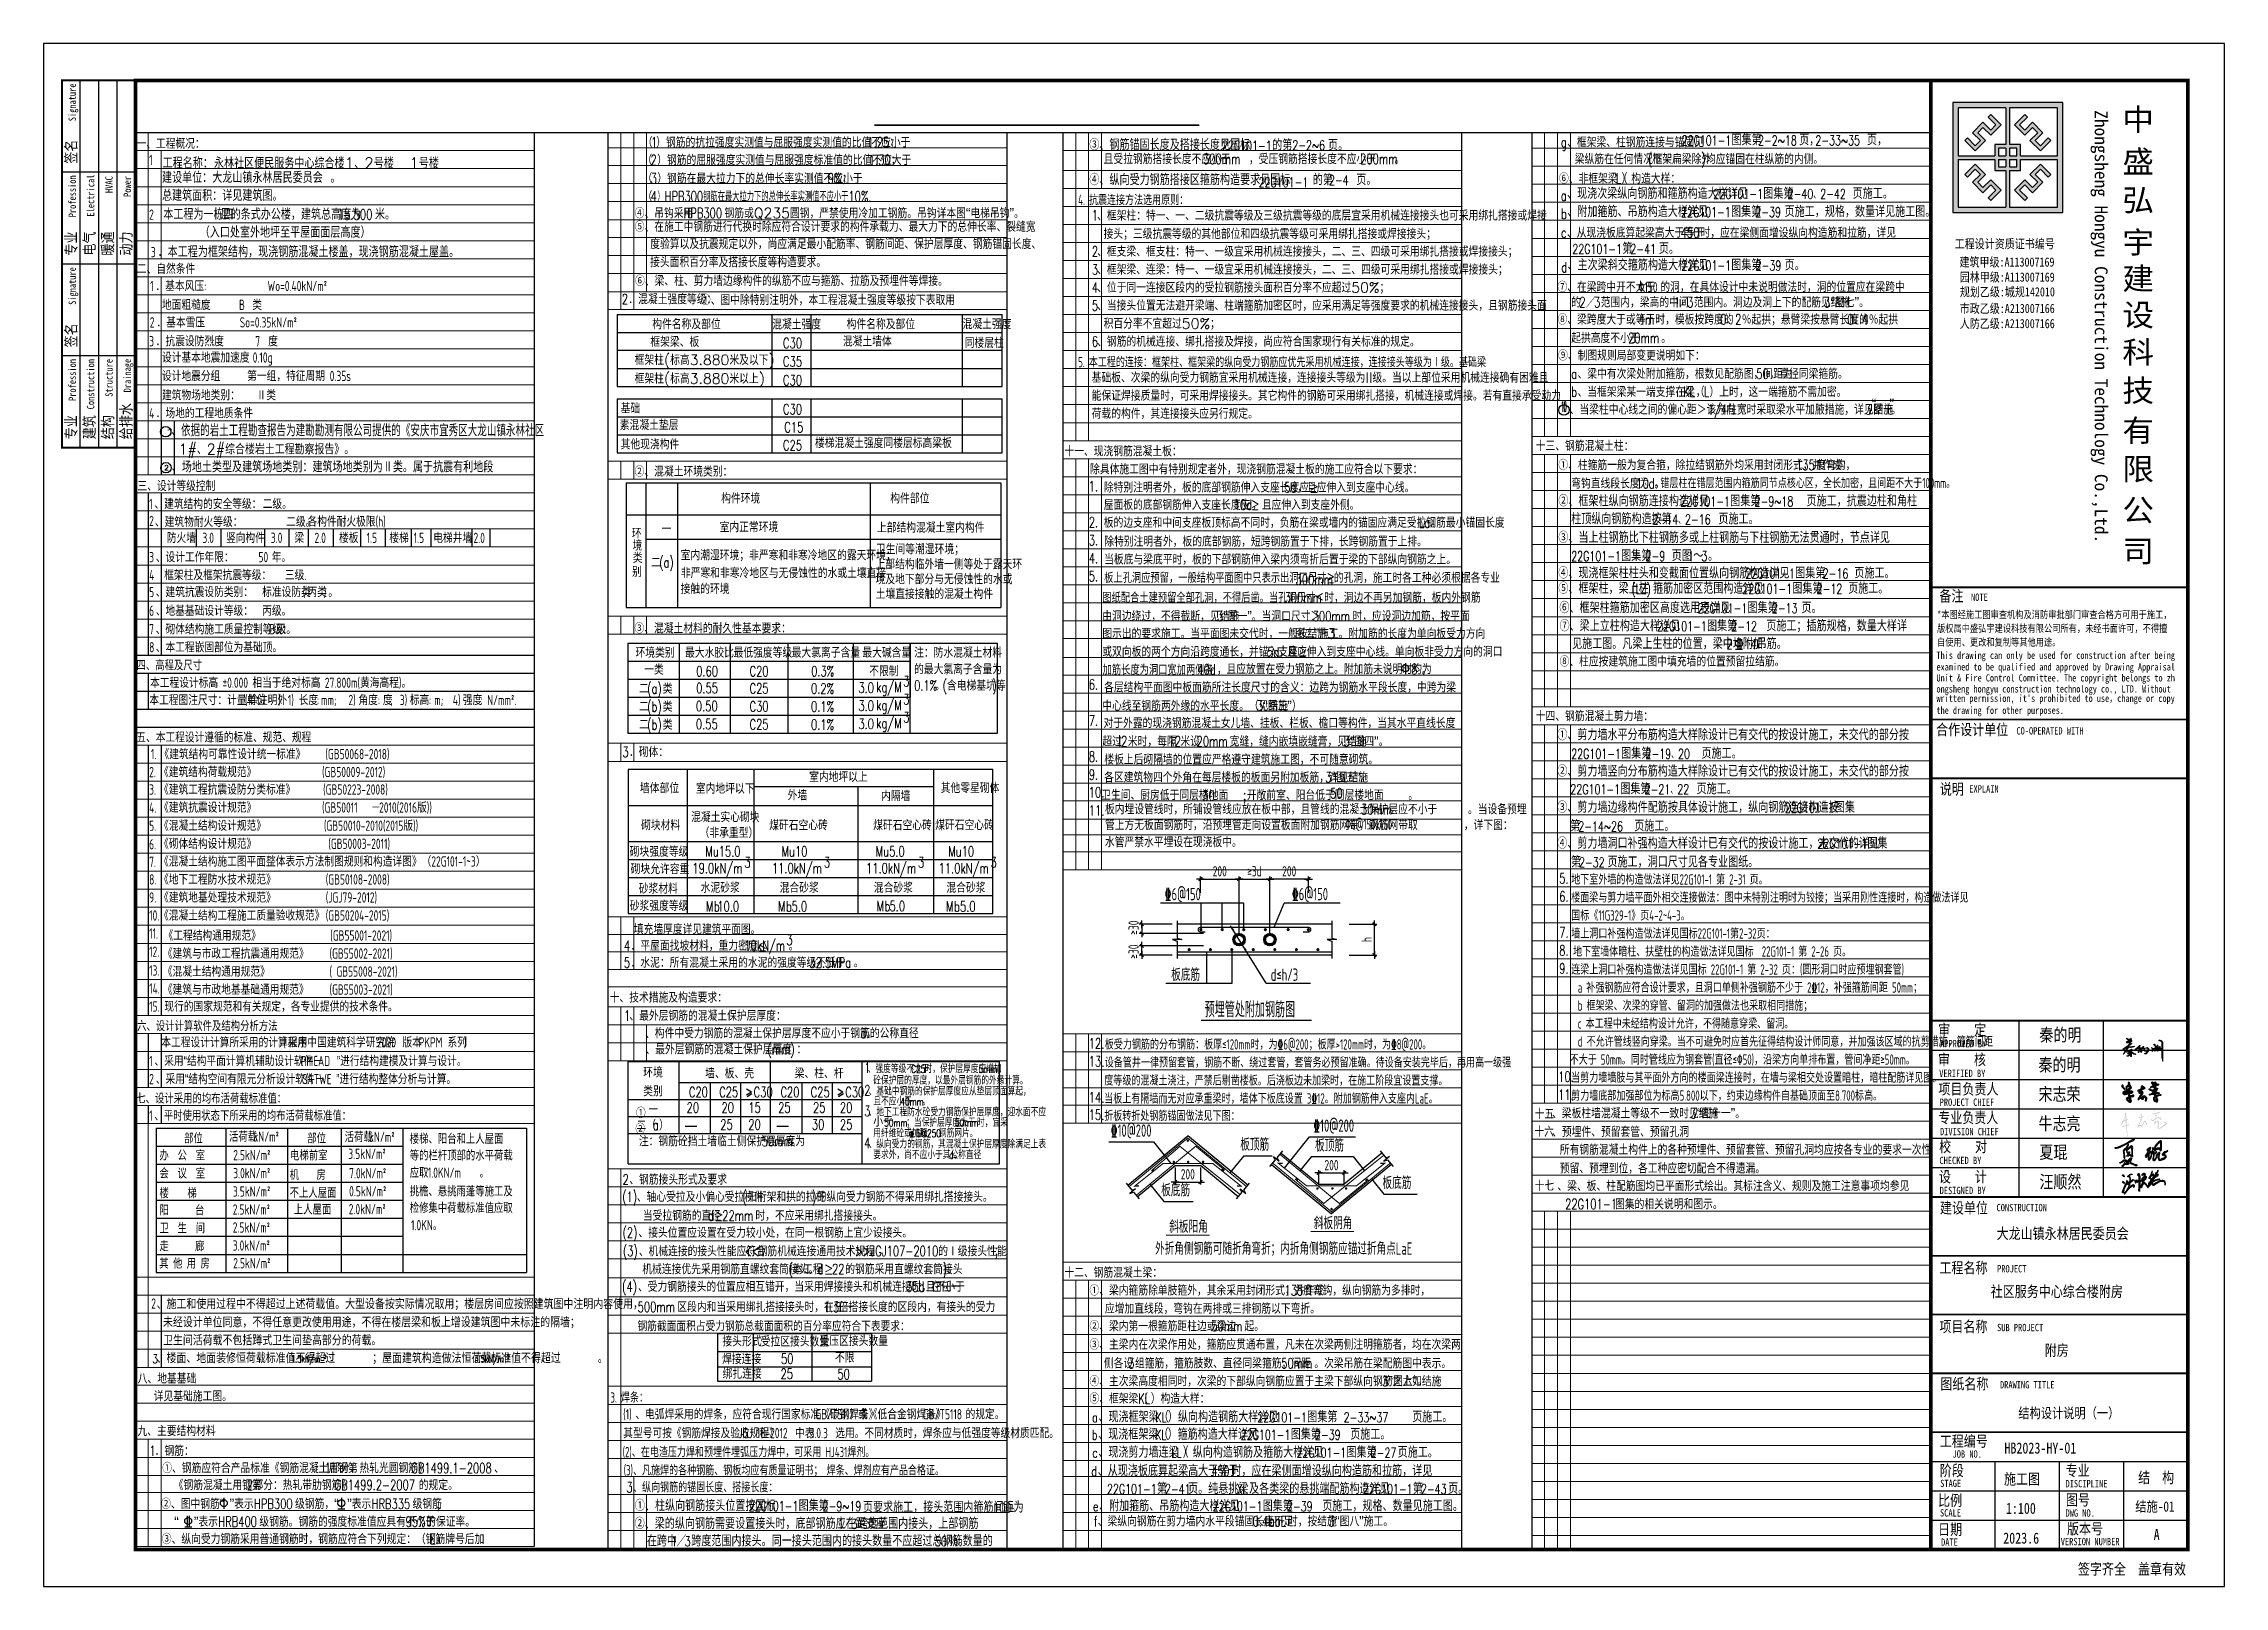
# Model space of a CAD drawing. Extents: x 1051052 to 1482120, y -981644 to -673261.
# Drawn here: x 1096589 to 1181365, y -820855 to -760913 of the extents above; entities that cross this region are included whole.
import ezdxf
from ezdxf.enums import TextEntityAlignment as Align

# ---------------------------------------------------------------- set-up
doc = ezdxf.new("R2010")
doc.units = 0
doc.header["$LTSCALE"] = 1000
doc.header["$MEASUREMENT"] = 0
doc.linetypes.add('线型3', pattern=[750, 500, -250])
for name, color, linetype in [('1', 7, 'Continuous'), ('Q', 7, 'Continuous'), ('TK', 142, 'Continuous'), ('XM', 7, 'Continuous'), ('填充', 8, 'Continuous'), ('层0', 7, 'Continuous'), ('层5', 2, 'Continuous'), ('钢筋', 1, 'Continuous')]:
    doc.layers.add(name, color=color, linetype=linetype)
for name, color, linetype, lineweight in [('BEAM-DASH', 4, '线型3', 25), ('TAB', 7, 'Continuous', 25), ('TEXT', 7, 'Continuous', 25), ('图框外框__细线', 9, 'Continuous', 18)]:
    doc.layers.add(name, color=color, linetype=linetype, lineweight=lineweight)
doc.styles.add('_TCH_DIM', font='SIMPLEX', dxfattribs={"bigfont": 'GBCBIG'})
doc.styles.add('_TCH_LABEL', font='COMPLEX', dxfattribs={"bigfont": 'GBCBIG'})
doc.styles.add('DIM_FONT', font='SIMPLEX', dxfattribs={"width": 0.8})
doc.styles.add('HYZT1', font='', dxfattribs={"width": 0.8})
doc.styles.add('HYZT2', font='simhei_0.ttf', dxfattribs={"width": 0.8})
doc.styles.add('hztxt', font='txt', dxfattribs={"width": 0.7, "height": 10, "bigfont": 'hztxt.shx'})
doc.styles.add('TSSD_Dimension', font='Tssdeng.shx', dxfattribs={"width": 0.7, "bigfont": 'Hztxt.shx'})
doc.styles.add('TSSD_Rein', font='Tssdeng.shx', dxfattribs={"width": 0.7, "bigfont": 'hztxt.shx'})
doc.styles.add('标注', font='tssdeng.shx', dxfattribs={"width": 0.7, "height": 300, "bigfont": 'tssdchn.shx'})
doc.styles.get('HYZT1').set_extended_font_data('SimSun')
doc.dimstyles.new('AXIS', dxfattribs={"dimtxt": 300, "dimasz": 1, "dimexe": 100, "dimexo": 150, "dimgap": 150, "dimtad": 1, "dimdec": 0, "dimzin": 0, "dimdsep": 46, "dimtxsty": 'DIM_FONT', "dimblk": '_DIMX', "dimcen": 0.09, "dimclrt": 7, "dimadec": 0, "dimazin": 0, "dimtfac": 1, "dimtdec": 0, "dimtix": 1, "dimtmove": 2, "dimatfit": 3, "dimldrblk": '_DIMX', "dimfxl": 0, "dimtolj": 1, "dimtzin": 0, "dimarcsym": 0})
pattern_1 = [(360, (1020810.09, -803475.703), (18.75, 37.5), [0, -37.5])]

msp = doc.modelspace()

# ---------------------------------------------------------------- texts
at = {"layer": '1', "color": 1, "linetype": 'Continuous', "style": '_TCH_DIM'}
for s, p in [('、施工和使用过程中不得超过上述荷载值。大型设备按实际情况取用；楼层房间应按照建筑图中注明内容使用，', (1100980.996, -810081.789)), ('未经设计单位同意，不得任意更改使用用途，不得在楼层梁和板上增设建筑图中未标注的隔墙；', (1101231.28, -810789.957)), ('卫生间活荷载不包括蹲式卫生间垫高部分的荷载。', (1101231.28, -811489.957)), ('、楼面、地面装修恒荷载标准值不得超过     ；屋面建筑构造做法恒荷载标准值不得超过     。', (1100980.996, -812181.789))]:
    msp.add_text(s, height=385.8156, dxfattribs=at).set_placement(p)
at = {"layer": '1', "color": 1, "linetype": 'Continuous', "style": '_TCH_DIM', "width": 0.705882}
msp.add_text('3', height=340, dxfattribs=at).set_placement((1100822.866, -812186.197))
at = {"layer": 'TEXT', "style": 'TSSD_Rein'}
for s, height, width, p in [('4. 抗震连接方法选用原则：', 400, 0.65, (1136807.542, -767184.662)), ('5. 本工程的连接：框架柱、框架梁的纵向受力钢筋应优先采用机械连接，连接接头等级为Ⅰ级。基础梁', 400, 0.65, (1136807.525, -773484.654)), ('%%1306@150x150', 400, 0.65, (1147191.445, -791446.028, 686.638)), ('地下室外墙的构造做法详见22G101-1 第 2-31 页。', 400, 0.65, (1155974.122, -793586.242, 553.441)), ('%%1326@150', 480, 0.65, (1140168.999, -794197.999, 1537.336)), ('%%1326@150', 480, 0.65, (1145113.201, -794197.999, 1537.336)), ('楼面梁与剪力墙平面外相交连接做法：图中未特别注明时为铰接；当采用刚性连接时，构造做法详见', 400, 0.65, (1155974.122, -794286.242, 553.441)), ('国标《11G329-1》页4-2~4-3。', 400, 0.65, (1155974.122, -794986.242, 553.441)), ('墙上洞口补强构造做法详见国标22G101-1第2-32页：', 400, 0.65, (1155974.122, -795686.242, 553.441)), (' 地下室墙体暗柱、扶壁柱的构造做法详见国标  22G101-1 第 2-26 页。', 400, 0.65, (1155887.122, -796386.242, 553.441)), ('板底筋', 480, 0.65, (1140421.451, -797329.457, 1537.336)), ('d≤h/3', 480, 0.65, (1144293.437, -797329.457, 1537.336)), ('连梁上洞口补强构造做法详见国标 22G101-1 第 2-32 页：(圆形洞口时应预埋钢套管)', 400, 0.65, (1155974.122, -797086.242, 553.441)), ('  a 补强钢筋应符合设计要求，且洞口单侧补强钢筋不少于 2%%13212，补强箍筋间距 50mm；', 400, 0.65, (1155913.122, -797786.242, 553.441)), ('预埋管处附加钢筋图', 600, 0.65, (1141727.409, -798744.832, 1537.336)), ('  b 框架梁、次梁的穿管、留洞的加强做法也采取相同措施；', 400, 0.65, (1155913.122, -798486.242, 553.441)), ('  c 本工程中未经结构设计允许，不得随意穿梁、留洞。', 400, 0.65, (1155913.122, -799186.242, 553.441)), (' 板受力钢筋的分布钢筋：板厚≤120mm时，为%%1326@200；板厚>120mm时，为%%1328@200。', 400, 0.65, (1137684.57, -799996.039, 553.441)), (' 设备管井一律预留套管，钢筋不断、绕过套管，套管务必预留准确。待设备安装完毕后，再用高一级强', 400, 0.65, (1137684.57, -800696.039, 553.441)), ('不大于 50mm。同时管线应为钢套管(直径≤%%13050)，沿梁方向单排布置，管间净距≥50mm。', 400, 0.65, (1155913.122, -800586.242, 553.441)), ('  d 不允许管线竖向穿梁。当不可避免时应首先征得结构设计师同意，并加强该区域的抗剪措施，箍筋间距', 400, 0.65, (1155913.122, -799886.242, 553.441)), ('度等级的混凝土浇注，严禁后剔凿楼板。后浇板边未加梁时，在施工阶段宜设置支撑。', 400, 0.65, (1137824.57, -801396.039, 553.441)), ('当剪力墙墙肢与其平面外方向的楼面梁连接时，在墙与梁相交处设置暗柱，暗柱配筋详见图。', 400, 0.65, (1155974.122, -801286.242, 553.441)), ('当板上有隔墙而无对应承重梁时，墙体下板底设置 3%%13212。附加钢筋伸入支座内LaE。', 400, 0.65, (1137819.57, -802096.039, 553.441)), ('剪力墙底部加强部位为标高5.800以下，约束边缘构件自基础顶面至8.700标高。', 400, 0.65, (1155974.122, -801986.242, 553.441)), ('折板转折处钢筋锚固做法见下图：', 400, 0.65, (1137819.57, -802769.684, 553.441)), ('斜板阳角', 480, 0.65, (1140347.317, -807118.521, 817.426)), ('斜板阴角', 480, 0.65, (1145967.785, -806977.56, 817.426)), ('外折角侧钢筋可随折角弯折；内折角侧钢筋应锚过折角点LaE', 480, 0.65, (1139796.053, -807969.72, 817.426)), ('3. 焊条：', 400, 0.65, (1118623.986, -813714.522)), ('其型号可按《钢筋焊接及验收规程》', 400, 0.7, (1119122.153, -815098.357)), ('(1)', 400, 0.7, (1119118.708, -814366.229)), ('、电弧焊采用的焊条，应符合现行国家标准《碳钢焊条》', 400, 0.7, (1119592.554, -814366.229)), ('中表', 400, 0.7, (1125800.179, -815098.357)), ('GB/T5117', 400, 0.7, (1126592.554, -814366.229)), ('选用。不同材质时，焊条应与低强度等级材质匹配。', 400, 0.7, (1127362.82, -815098.357)), ('或《低合金钢焊条》', 400, 0.7, (1128251.016, -814366.229)), ('GB/T5118', 400, 0.7, (1130771.016, -814366.229)), ('的规定。', 400, 0.7, (1132429.477, -814366.229)), ('(2)、在电渣压力焊和预埋件埋弧压力焊中，可采用 HJ431焊剂。', 400, 0.65, (1119098.447, -815835.251)), ('JGJ', 400, 0.7, (1123602.153, -815098.357)), ('18-2012', 400, 0.7, (1124314.025, -815098.357)), ('3.0.3', 400, 0.7, (1126360.179, -815098.357)), ('(3)、凡施焊的各种钢筋、钢板均应有质量证明书； 焊条、焊剂应有产品合格证。', 400, 0.65, (1119139.88, -816543.964)), ('、纵向钢筋的锚固长度、搭接长度：', 400, 0.65, (1119500.201, -817203.488))]:
    msp.add_text(s, height=height, dxfattribs=dict(at, width=width)).set_placement(p)
at = {"layer": 'TEXT', "style": 'TSSD_Rein', "width": 0.65}
for s, p in [('%%13210@200', (1147532.271, -803337.697, 817.426)), ('%%13210@200', (1139657.297, -803528.896, 817.426)), ('板顶筋', (1144232.09, -804072.3, 817.426)), ('板顶筋', (1147138.098, -804106.04, 817.426)), ('板底筋', (1141156.546, -805848.809, 817.426)), ('板底筋', (1149760.422, -805560.08, 817.426))]:
    msp.add_text(s, height=480, dxfattribs=at).set_placement(p, align=Align.BOTTOM_RIGHT)
at = {"layer": 'XM', "style": 'HYZT1', "width": 0.8}
for s, p in [('结构设计说明（一）', (1173354.402, -814319.833)), ('结施-01', (1177902.716, -817950.05))]:
    msp.add_text(s, height=400, dxfattribs=at).set_placement(p)
at = {"layer": '层0'}
for s, height, style, width, p in [('一、工程概况：', 400, 'TSSD_Rein', 0.7, (1100201.591, -764996.33)), ('1', 400, '_TCH_DIM', 0.705882, (1120197.899, -764948.891)), ('1.25', 400, '_TCH_DIM', 0.705882, (1128618.507, -764948.891)), ('1', 400, 'TSSD_Rein', 0.7, (1100691.606, -765631.057)), ('2', 400, '_TCH_DIM', 0.705882, (1120184.914, -765633.912)), ('1.30', 400, '_TCH_DIM', 0.705882, (1128671.45, -765633.912)), ('300mm', 400, '_TCH_DIM', 0.705882, (1141662.228, -765594.025)), ('200mm', 400, '_TCH_DIM', 0.705882, (1147770.68, -765594.025)), ('3', 400, '_TCH_DIM', 0.705882, (1120189.016, -766348.852)), ('9%', 400, '_TCH_DIM', 0.705882, (1127081.265, -766348.852)), ('L', 400, '_TCH_DIM', 0.705882, (1157711.035, -766352.11)), ('4', 400, '_TCH_DIM', 0.705882, (1120189.016, -767048.852)), ('）HPB300钢筋在最大拉力下的总伸长率实测值不应小于10%%%.', 400, '_TCH_DIM', 0.705882, (1120446.159, -767048.852)), ('2', 400, 'TSSD_Rein', 0.7, (1100691.606, -767757.258)), ('15.500', 406.1546, '_TCH_DIM', 0.705882, (1108022.115, -767756.269)), ('HPB300', 400, '_TCH_DIM', 0.705882, (1121463.716, -767698.09)), ('1', 400, '_TCH_DIM', 0.705882, (1137337.213, -767788.458)), ('3', 400, 'TSSD_Rein', 0.7, (1100760.573, -769211.682)), ('2', 400, '_TCH_DIM', 0.705882, (1137337.209, -769188.451)), ('二、自然条件', 400, 'TSSD_Rein', 0.7, (1100213.317, -769859.687)), ('3', 400, '_TCH_DIM', 0.705882, (1137337.207, -769888.451)), ('1', 400, 'TSSD_Rein', 0.7, (1100731.007, -770528.618)), ('．基本风压:              Wo=0.40kN/m%%1402%%141', 400, 'TSSD_Rein', 0.7, (1100936.722, -770528.618)), ('4', 400, '_TCH_DIM', 0.705882, (1137337.254, -770588.451)), ('%%130150', 400, 'TSSD_Dimension', 0.7, (1158577.981, -770578.277)), ('地面粗糙度', 400, 'TSSD_Rein', 0.7, (1101191.606, -771261.566)), (':', 400, 'TSSD_Rein', 0.7, (1102771.394, -771261.566)), ('B', 400, 'TSSD_Rein', 0.7, (1104185.679, -771261.566)), ('类', 400, 'TSSD_Rein', 0.7, (1104699.965, -771261.566)), ('2', 400, '_TCH_DIM', 0.705882, (1119064.242, -771040.704)), (':', 400, '_TCH_DIM', 0.705882, (1129825.241, -771069.99)), ('5', 400, '_TCH_DIM', 0.705882, (1137337.203, -771288.451)), ('2', 400, '_TCH_DIM', 0.705882, (1156289.791, -771162.348)), ('3', 400, '_TCH_DIM', 0.705882, (1156862.891, -771162.348)), ('4m', 400, '_TCH_DIM', 0.705882, (1158600.427, -771829.956)), ('1', 400, '_TCH_DIM', 0.705882, (1159963.651, -771162.348)), ('3', 400, '_TCH_DIM', 0.705882, (1160485.322, -771162.348)), ('0', 400, '_TCH_DIM', 0.705882, (1161770.944, -771829.956)), ('2', 400, '_TCH_DIM', 0.705882, (1162344.044, -771829.956)), ('3', 400, '_TCH_DIM', 0.705882, (1165797.785, -771162.348)), ('0', 400, '_TCH_DIM', 0.705882, (1166708.634, -771829.956)), ('4', 400, '_TCH_DIM', 0.705882, (1167281.734, -771829.956)), ('3', 400, 'TSSD_Rein', 0.7, (1100691.606, -772674.504)), ('2', 400, 'TSSD_Rein', 0.7, (1100717.874, -771943.01)), ('．抗震设防烈度', 400, 'TSSD_Rein', 0.7, (1100948.749, -772674.504)), ('．基本雪压', 400, 'TSSD_Rein', 0.7, (1100975.017, -771943.01)), (':', 400, 'TSSD_Rein', 0.7, (1102554.804, -771943.01)), ('So=0.35kN/m%%1402', 400, 'TSSD_Rein', 0.7, (1104213.375, -771943.01)), ('7', 400, 'TSSD_Rein', 0.7, (1104819.023, -772674.504)), ('度', 400, 'TSSD_Rein', 0.7, (1105320.451, -772674.504)), ('6', 400, '_TCH_DIM', 0.705882, (1137337.143, -772688.451)), ('20mm', 400, '_TCH_DIM', 0.705882, (1158185.547, -772548.729)), ('设计基本地震加速度', 400, 'TSSD_Rein', 0.7, (1101191.606, -773308.307)), (':', 400, 'TSSD_Rein', 0.7, (1103160.451, -772674.504)), (':', 400, 'TSSD_Rein', 0.7, (1104035.223, -773308.307)), ('0.10g', 400, 'TSSD_Rein', 0.7, (1104716.652, -773308.307)), ('C30', 400, '_TCH_DIM', 0.705882, (1125332.938, -772747.149)), ('C35', 400, '_TCH_DIM', 0.705882, (1125332.938, -773464.024)), ('设计地震分组', 400, 'TSSD_Rein', 0.7, (1101191.606, -774025.534)), (':', 400, 'TSSD_Rein', 0.7, (1103087.351, -774025.534)), ('第一组，特征周期', 400, 'TSSD_Rein', 0.7, (1104501.637, -774025.534)), (':', 400, 'TSSD_Rein', 0.7, (1107029.296, -774025.534)), ('0.35s', 400, 'TSSD_Rein', 0.7, (1107710.725, -774025.534)), ('C30', 400, '_TCH_DIM', 0.705882, (1125332.938, -774191.55)), ('a', 400, '_TCH_DIM', 0.705882, (1155973.876, -773938.667)), ('50', 400, '_TCH_DIM', 0.705882, (1163169.226, -773938.667)), ('建筑物场地类别：', 400, 'TSSD_Rein', 0.7, (1101191.606, -774770.435)), (' Ⅱ类', 400, 'TSSD_Rein', 0.7, (1104696.409, -774770.435)), ('b', 400, '_TCH_DIM', 0.705882, (1155973.876, -774640.334)), ('KL', 400, '_TCH_DIM', 0.705882, (1160325.609, -774640.334)), ('L', 400, '_TCH_DIM', 0.705882, (1161130.138, -774640.334)), ('4', 400, 'TSSD_Rein', 0.7, (1100691.606, -775471.266)), ('．场地的工程地质条件', 400, 'TSSD_Rein', 0.7, (1100948.749, -775471.266)), (':', 400, 'TSSD_Rein', 0.7, (1104108.324, -775471.266)), ('C30', 400, '_TCH_DIM', 0.705882, (1125332.938, -775318.149)), ('C15', 400, '_TCH_DIM', 0.705882, (1125384.454, -776018.149)), ('1/4', 400, '_TCH_DIM', 0.705882, (1161284.378, -775327.763)), ('3', 400, '_TCH_DIM', 0.705882, (1167401.369, -775327.763)), ('1', 194.943, '_TCH_DIM', 3.125581, (1101260.983, -776088.737)), ('C25', 400, '_TCH_DIM', 0.705882, (1125332.938, -776718.149)), ('2', 194.943, '_TCH_DIM', 1.116279, (1101273.329, -777488.737)), ('135', 400, '_TCH_DIM', 0.705882, (1164715.366, -777484.528)), ('三、设计等级控制', 400, 'TSSD_Rein', 0.7, (1100238.278, -778298.248)), ('1.', 400, '_TCH_DIM', 0.705882, (1137218.135, -778309.237)), ('5d', 400, '_TCH_DIM', 0.705882, (1144816.092, -778354.424)), ('10d', 400, '_TCH_DIM', 0.705882, (1158501.177, -778200.912)), ('1', 400, 'TSSD_Rein', 0.7, (1100691.606, -778997.444)), ('、建筑结构的安全等级：', 400, 'TSSD_Rein', 0.7, (1100897.321, -778997.444)), ('二级。', 400, 'TSSD_Rein', 0.7, (1105105.71, -778997.444)), ('10d', 400, '_TCH_DIM', 0.705882, (1142856.667, -779030.299)), ('2', 400, 'TSSD_Rein', 0.7, (1100691.606, -779657.498)), ('、建筑物耐火等级：          二级。 ', 400, 'TSSD_Rein', 0.7, (1100916.573, -779691.405)), ('防火墙', 400, 'TSSD_Rein', 0.7, (1101377.317, -780314.869)), ('3.0', 400, 'TSSD_Rein', 0.7, (1102762.487, -780314.869)), ('竖向构件', 400, 'TSSD_Rein', 0.7, (1103679.168, -780314.869)), ('3.0', 400, 'TSSD_Rein', 0.7, (1105421.09, -780313.696)), ('梁', 400, 'TSSD_Rein', 0.7, (1106339.696, -780314.869)), ('各构件耐火极限(h)', 400, 'TSSD_Rein', 0.7, (1106847.465, -779681.466)), ('2.0', 400, 'TSSD_Rein', 0.7, (1107117.96, -780313.696)), ('楼板', 400, 'TSSD_Rein', 0.7, (1108073.276, -780314.869)), ('1.5', 400, 'TSSD_Rein', 0.7, (1109147.508, -780313.696)), ('楼梯', 400, 'TSSD_Rein', 0.7, (1110027.836, -780314.869)), ('1.5', 400, 'TSSD_Rein', 0.7, (1110975.173, -780313.696)), ('电梯井墙', 400, 'TSSD_Rein', 0.7, (1111734.677, -780314.869)), ('2.0', 400, 'TSSD_Rein', 0.7, (1113300.765, -780316.041)), ('2.', 400, '_TCH_DIM', 0.705882, (1137218.145, -779709.237)), ('La', 400, '_TCH_DIM', 0.705882, (1150050.471, -779721.95)), ('3', 400, 'TSSD_Rein', 0.7, (1100691.606, -781064.097)), ('、设计工作年限：', 400, 'TSSD_Rein', 0.7, (1100948.749, -781064.097)), ('50', 400, 'TSSD_Rein', 0.7, (1104942.123, -781064.097)), ('年。', 400, 'TSSD_Rein', 0.7, (1105456.409, -781064.097)), ('4.', 400, '_TCH_DIM', 0.705882, (1137217.998, -781109.237)), ('3.', 400, '_TCH_DIM', 0.705882, (1137218.15, -780409.237)), ('4', 400, 'TSSD_Rein', 0.7, (1100691.606, -781760.449)), ('框架柱及框架抗震等级：', 400, 'TSSD_Rein', 0.7, (1101277.711, -781760.449)), ('三级.', 400, 'TSSD_Rein', 0.7, (1105969.839, -781760.449)), ('(a)', 400, '_TCH_DIM', 0.705882, (1120519.609, -781268.524)), ('5.', 400, '_TCH_DIM', 0.705882, (1137218.161, -781809.237)), ('板上孔洞应预留，一般结构平面图中只表示出洞口尺寸≥', 400, '_TCH_DIM', 0.9, (1137816.006, -781864.889)), ('300mm', 400, '_TCH_DIM', 0.705882, (1145259.528, -781940.388)), ('5', 400, 'TSSD_Rein', 0.7, (1100691.606, -782419.485)), ('、建筑抗震设防类别：', 400, 'TSSD_Rein', 0.7, (1100948.749, -782419.485)), ('标准设防类', 400, 'TSSD_Rein', 0.7, (1105085.467, -782419.485)), ('(', 400, 'TSSD_Rein', 0.7, (1106665.254, -782419.485)), ('丙类', 400, 'TSSD_Rein', 0.7, (1106845.254, -782419.485)), (')', 400, 'TSSD_Rein', 0.7, (1107477.169, -782419.485)), ('。', 400, 'TSSD_Rein', 0.7, (1107657.169, -782419.485)), ('图纸配合土建预留全部孔洞，不得后凿。当孔洞尺寸≤', 400, '_TCH_DIM', 0.9, (1137745.213, -782635.358)), ('300mm', 400, '_TCH_DIM', 0.705882, (1144827.87, -782635.358)), ('6', 400, 'TSSD_Rein', 0.7, (1100691.606, -783146.167)), ('、地基基础设计等级：', 400, 'TSSD_Rein', 0.7, (1100948.749, -783146.167)), ('丙级。', 400, 'TSSD_Rein', 0.7, (1105085.467, -783146.167)), ('3', 400, '_TCH_DIM', 0.705882, (1142192.63, -783358.57)), ('300mm', 400, '_TCH_DIM', 0.705882, (1145925.305, -783358.57)), ('7', 400, 'TSSD_Rein', 0.7, (1100691.606, -783865.383)), ('8', 400, 'TSSD_Rein', 0.7, (1100691.606, -784565.383)), ('、砌体结构施工质量控制等级：', 400, 'TSSD_Rein', 0.7, (1100948.749, -783865.383)), ('、本工程嵌固部位为基础顶。', 400, 'TSSD_Rein', 0.7, (1100948.749, -784565.383)), ('B', 400, 'TSSD_Rein', 0.7, (1105372.154, -783865.383)), ('级。', 400, 'TSSD_Rein', 0.7, (1105642.154, -783865.383)), ('四、高程及尺寸', 400, '标注', 0.7, (1100201.06, -785265.255)), ('或双向板的两个方向沿跨度通长，并锚入支座≥', 400, '_TCH_DIM', 0.95, (1137745.213, -784738.695)), ('加筋长度为洞口宽加两侧各', 400, '_TCH_DIM', 0.9, (1137757.335, -785438.824)), ('5d', 400, '_TCH_DIM', 0.705882, (1144153.261, -784763.885)), ('8', 400, '_TCH_DIM', 0.705882, (1149753.576, -785412.697)), ('本工程设计标高 %%P0.000 相当于绝对标高 27.800m(黄海高程)。', 400, 'TSSD_Rein', 0.7, (1100727.653, -785943.765, 4.273)), ('(a)', 400, '_TCH_DIM', 0.705882, (1120051.937, -786171.007)), ('0.60', 400, '_TCH_DIM', 0.705882, (1121956.964, -785497.644)), ('0.55', 400, '_TCH_DIM', 0.705882, (1121956.964, -786150.461)), ('C20', 400, '_TCH_DIM', 0.705882, (1124033.173, -785497.644)), ('C25', 400, '_TCH_DIM', 0.705882, (1124033.173, -786166.452)), ('0.2%', 400, '_TCH_DIM', 0.705882, (1126421.832, -786172.346)), ('0.3%', 400, '_TCH_DIM', 0.705882, (1126426.911, -785497.644)), ('3.0', 400, '_TCH_DIM', 0.705882, (1128262.525, -786141.099)), ('kg/M', 400, '_TCH_DIM', 0.705882, (1128953.798, -786115.884)), ('3', 400, '_TCH_DIM', 0.705882, (1130008.084, -785890.884)), ('0.1%', 400, '_TCH_DIM', 0.705882, (1130428.396, -786052.541)), ('(', 400, '_TCH_DIM', 0.705882, (1131539.29, -786052.541)), (')', 400, '_TCH_DIM', 0.705882, (1133476.651, -786052.541)), ('6.', 400, '_TCH_DIM', 0.705882, (1137218.192, -786013.886)), ('40d', 400, '_TCH_DIM', 0.705882, (1141438.672, -785428.915)), ('本工程图注尺寸：计量单位', 400, 'TSSD_Rein', 0.7, (1100698.968, -786615.839)), ('(', 400, 'TSSD_Rein', 0.7, (1104417.917, -786615.839)), ('除注明外', 400, 'TSSD_Rein', 0.7, (1104544.503, -786615.839)), ('):', 400, 'TSSD_Rein', 0.7, (1105705.071, -786615.839)), ('1)', 400, 'TSSD_Rein', 0.7, (1106083.768, -786615.839)), ('长度', 400, 'TSSD_Rein', 0.7, (1106503.515, -786615.839)), (':', 400, 'TSSD_Rein', 0.7, (1107209.383, -786615.839)), ('mm;', 400, 'TSSD_Rein', 0.7, (1107376.898, -786615.839)), ('2)', 400, 'TSSD_Rein', 0.7, (1108439.756, -786615.839)), ('角度', 400, 'TSSD_Rein', 0.7, (1108828.327, -786615.839)), (':', 400, 'TSSD_Rein', 0.7, (1109582.252, -786615.839)), ('度', 400, 'TSSD_Rein', 0.7, (1109778.601, -786615.839)), (';', 400, 'TSSD_Rein', 0.7, (1110059.452, -786615.839)), ('3)', 400, 'TSSD_Rein', 0.7, (1110436.595, -786615.839)), ('标高', 400, 'TSSD_Rein', 0.7, (1110825.166, -786615.839)), (':', 400, 'TSSD_Rein', 0.7, (1111569.48, -786615.839)), ('m;', 400, 'TSSD_Rein', 0.7, (1111775.44, -786615.839)), ('4)', 400, 'TSSD_Rein', 0.7, (1112495.44, -786615.839)), ('强度', 400, 'TSSD_Rein', 0.7, (1112884.011, -786615.839)), (':', 400, 'TSSD_Rein', 0.7, (1113570.658, -786615.839)), ('N/mm%%1402%%141.', 400, 'TSSD_Rein', 0.7, (1113834.285, -786615.839)), ('(b)', 400, '_TCH_DIM', 0.705882, (1120051.937, -786871.007)), ('0.50', 400, '_TCH_DIM', 0.705882, (1121945.964, -786850.461)), ('C30', 400, '_TCH_DIM', 0.705882, (1124033.173, -786866.452)), ('0.1%%%', 400, '_TCH_DIM', 0.705882, (1126421.832, -786872.346)), ('3.0', 400, '_TCH_DIM', 0.705882, (1128262.525, -786841.099)), ('kg/M', 400, '_TCH_DIM', 0.705882, (1128953.798, -786815.884)), ('3', 400, '_TCH_DIM', 0.705882, (1130008.084, -786590.884)), ('3', 400, '_TCH_DIM', 0.705882, (1143748.416, -786838.617)), ('(b)', 400, '_TCH_DIM', 0.705882, (1120051.937, -787571.007)), ('0.55', 400, '_TCH_DIM', 0.705882, (1121945.964, -787550.461)), ('C25', 400, '_TCH_DIM', 0.705882, (1124033.173, -787566.452)), ('0.1%%%', 400, '_TCH_DIM', 0.705882, (1126421.832, -787572.346)), ('3.0', 400, '_TCH_DIM', 0.705882, (1128262.525, -787541.099)), ('kg/M', 400, '_TCH_DIM', 0.705882, (1128953.798, -787515.884)), ('3', 400, '_TCH_DIM', 0.705882, (1130008.084, -787290.884)), ('7.', 400, '_TCH_DIM', 0.705882, (1137218.207, -787413.886)), ('五、本工程设计遵循的标准、规范、规程', 400, 'TSSD_Rein', 0.7, (1100191.239, -788064.787)), ('1.', 400, 'TSSD_Rein', 0.7, (1100759.603, -788717.283)), ('《建筑结构可靠性设计统一标准》', 400, 'TSSD_Rein', 0.7, (1101093.889, -788717.283)), ('(GB50068-2018)', 400, 'TSSD_Rein', 0.7, (1107543.25, -788717.283)), ('3', 400, '_TCH_DIM', 0.705882, (1119090.331, -788632.084)), ('l2', 400, '_TCH_DIM', 0.705882, (1138377.159, -788221.469)), ('12', 400, '_TCH_DIM', 0.705882, (1140316.946, -788221.469)), ('20mm', 400, '_TCH_DIM', 0.705882, (1141411.718, -788221.469)), ('3', 400, '_TCH_DIM', 0.705882, (1147120.837, -788221.469)), ('2.', 400, 'TSSD_Rein', 0.7, (1100691.606, -789414.323)), ('《建筑结构荷载规范》', 400, 'TSSD_Rein', 0.7, (1101077.321, -789414.323)), ('(GB50009-2012)', 400, 'TSSD_Rein', 0.7, (1107412.609, -789414.323)), ('8.', 400, '_TCH_DIM', 0.705882, (1137218.217, -788813.886)), ('9.', 400, '_TCH_DIM', 0.705882, (1137218.222, -789513.886)), ('3', 400, '_TCH_DIM', 0.705882, (1146407.775, -789620.219)), ('3.', 400, 'TSSD_Rein', 0.7, (1100691.606, -790092.653)), ('《建筑工程抗震设防分类标准》', 400, 'TSSD_Rein', 0.7, (1101077.321, -790092.653)), ('(GB50223-2008)', 400, 'TSSD_Rein', 0.7, (1107455.011, -790092.653)), ('10.', 400, '_TCH_DIM', 0.705882, (1137218.227, -790199.99)), ('30', 400, '_TCH_DIM', 0.705882, (1141633.617, -790331.141)), ('50', 400, '_TCH_DIM', 0.705882, (1146606.274, -790241.506)), ('4.', 400, 'TSSD_Rein', 0.7, (1100691.606, -790792.3)), ('《建筑抗震设计规范》', 400, 'TSSD_Rein', 0.7, (1101077.321, -790792.3)), ('(GB50011', 400, 'TSSD_Rein', 0.7, (1107412.609, -790792.3)), ('－', 400, 'TSSD_Rein', 0.7, (1109315.467, -790792.3)), ('2010(2016版))', 400, 'TSSD_Rein', 0.7, (1109631.424, -790792.3)), ('11.', 400, '_TCH_DIM', 0.705882, (1137218.222, -790909.678)), ('30mm', 400, '_TCH_DIM', 0.705882, (1147802.038, -790867.939)), ('5.', 400, 'TSSD_Rein', 0.7, (1100691.606, -791498.391)), ('《混凝土结构设计规范》', 400, 'TSSD_Rein', 0.7, (1101077.321, -791498.391)), ('《砌体结构设计规范》', 400, 'TSSD_Rein', 0.7, (1101077.321, -792201.625)), ('(GB50010-2010(2015版))', 400, 'TSSD_Rein', 0.7, (1107484.281, -791498.391)), ('(GB50003-2011)', 400, 'TSSD_Rein', 0.7, (1107656.895, -792201.625)), ('7.', 400, 'TSSD_Rein', 0.7, (1100691.606, -792901.625)), ('6.', 400, 'TSSD_Rein', 0.7, (1100691.606, -792221.984)), ('《混凝土结构施工图平面整体表示方法制图规则和构造详图》（22G101-1~3）', 400, 'TSSD_Rein', 0.7, (1101077.321, -792887.755)), ('Mu15.0', 400, '_TCH_DIM', 0.705882, (1122315.339, -792498.699)), ('3', 400, '_TCH_DIM', 0.705882, (1123830.387, -792926.291)), ('Mu10', 400, '_TCH_DIM', 0.705882, (1125276.91, -792498.699)), ('3', 400, '_TCH_DIM', 0.705882, (1126921.065, -792926.291)), ('Mu5.0', 400, '_TCH_DIM', 0.705882, (1128937.326, -792498.699)), ('3', 400, '_TCH_DIM', 0.705882, (1130581.481, -792926.291)), ('Mu10', 400, '_TCH_DIM', 0.705882, (1131757.276, -792498.699)), ('3', 400, '_TCH_DIM', 0.705882, (1133401.432, -792926.291)), ('8.', 400, 'TSSD_Rein', 0.7, (1100691.606, -793587.755)), ('《地下工程防水技术规范》', 400, 'TSSD_Rein', 0.7, (1101077.321, -793587.755)), ('(GB50108-2008)', 400, 'TSSD_Rein', 0.7, (1107555.953, -793587.755)), ('19.0kN/m', 400, '_TCH_DIM', 0.705882, (1121811.816, -793151.291)), ('11.0kN/m', 400, '_TCH_DIM', 0.705882, (1124902.494, -793151.291)), ('11.0kN/m', 400, '_TCH_DIM', 0.705882, (1128562.91, -793151.291)), ('11.0kN/m', 400, '_TCH_DIM', 0.705882, (1131382.86, -793151.291)), ('5.', 400, '_TCH_DIM', 0.705882, (1155507.775, -793547.126)), ('9.', 400, 'TSSD_Rein', 0.7, (1100691.606, -794287.755)), ('《建筑地基处理技术规范》', 400, 'TSSD_Rein', 0.7, (1101077.321, -794287.755)), ('(JGJ79-2012)', 400, 'TSSD_Rein', 0.7, (1107555.953, -794287.755)), ('M', 400, '_TCH_DIM', 0.705882, (1122334.266, -794634.618)), ('b', 400, '_TCH_DIM', 0.705882, (1122642.838, -794634.618)), ('10.0', 400, '_TCH_DIM', 0.705882, (1122781.849, -794634.618)), ('M', 400, '_TCH_DIM', 0.705882, (1125140.189, -794634.618)), ('b', 400, '_TCH_DIM', 0.705882, (1125448.761, -794634.618)), ('5.0', 400, '_TCH_DIM', 0.705882, (1125666.512, -794634.618)), ('M', 400, '_TCH_DIM', 0.705882, (1128968.554, -794623.431)), ('b', 400, '_TCH_DIM', 0.705882, (1129277.125, -794623.431)), ('5.0', 400, '_TCH_DIM', 0.705882, (1129472.38, -794623.431)), ('M', 400, '_TCH_DIM', 0.705882, (1131670.965, -794634.618)), ('b', 400, '_TCH_DIM', 0.705882, (1131979.536, -794634.618)), ('5.0', 400, '_TCH_DIM', 0.705882, (1132214.16, -794634.618)), ('6.', 400, '_TCH_DIM', 0.705882, (1155507.775, -794247.126)), ('10.', 400, 'TSSD_Rein', 0.7, (1100691.606, -794987.755)), ('《混凝土结构工程施工质量验收规范》', 400, 'TSSD_Rein', 0.7, (1101077.321, -794987.755)), ('(GB50204-2015)', 400, 'TSSD_Rein', 0.7, (1107555.953, -794987.755)), ('填充墙厚度详见建筑平面图。', 400, 'hztxt', 0.7, (1119538.995, -795522.24)), ('11.', 400, 'TSSD_Rein', 0.7, (1100691.606, -795687.755)), ('12.', 400, 'TSSD_Rein', 0.7, (1100691.606, -796394.308)), ('《建筑与市政工程抗震通用规范》', 400, 'TSSD_Rein', 0.7, (1101224.35, -796466.315)), ('《工程结构通用规范》', 400, 'TSSD_Rein', 0.7, (1101252.355, -795766.315)), ('(GB55002-2021)', 400, 'TSSD_Rein', 0.7, (1107702.982, -796466.315)), ('(GB55001-2021)', 400, 'TSSD_Rein', 0.7, (1107730.987, -795766.315)), ('4', 400, '_TCH_DIM', 0.705882, (1119149.993, -796160.587)), ('10kN/m', 400, '_TCH_DIM', 0.705882, (1123830.54, -796160.587)), ('3', 400, '_TCH_DIM', 0.705882, (1125463.397, -795935.587)), ('7.', 400, '_TCH_DIM', 0.705882, (1155507.775, -795647.126)), ('8.', 400, '_TCH_DIM', 0.705882, (1155507.775, -796347.126)), ('13.', 400, 'TSSD_Rein', 0.7, (1100691.606, -797125.384)), ('《混凝土结构通用规范》', 400, 'TSSD_Rein', 0.7, (1101224.35, -797166.315)), ('( GB55008-2021)', 400, 'TSSD_Rein', 0.7, (1107702.982, -797166.315)), ('5', 400, '_TCH_DIM', 0.705882, (1119149.993, -796817.136)), ('32.5MPa', 400, '_TCH_DIM', 0.705882, (1126358.2, -796817.136)), ('9.', 400, '_TCH_DIM', 0.705882, (1155507.775, -797047.126)), ('14.', 400, 'TSSD_Rein', 0.7, (1100691.606, -797825.384)), ('《建筑与市政地基基础通用规范》', 400, 'TSSD_Rein', 0.7, (1101224.35, -797866.315)), ('(GB55003-2021)', 400, 'TSSD_Rein', 0.7, (1107702.982, -797866.315)), ('15.', 400, 'TSSD_Rein', 0.7, (1100691.606, -798525.384)), ('现行的国家规范和有关规定，各专业提供的技术条件。', 400, 'TSSD_Rein', 0.7, (1101283.035, -798525.384)), ('1', 400, '_TCH_DIM', 0.705882, (1119153.874, -798881.577)), ('六、设计计算软件及结构分析方法', 400, '标注', 0.7, (1100222.631, -799280.983)), ('d', 400, '_TCH_DIM', 0.705882, (1128342.68, -799559.725)), ('1', 400, 'TSSD_Rein', 0.7, (1100691.631, -800642.083)), ('、采用“结构平面计算机辅助设计软件－', 400, 'TSSD_Rein', 0.7, (1100897.345, -800642.083)), ('本工程设计计算所采用的计算程序', 400, 'TSSD_Rein', 0.7, (1101165.868, -799917.58)), ('(', 400, 'TSSD_Rein', 0.7, (1105905.23, -799917.58)), ('采用中国建筑科学研究院', 400, 'TSSD_Rein', 0.7, (1106085.23, -799917.58)), ('PMCAD', 400, 'TSSD_Rein', 0.7, (1106584.579, -800642.083)), ('”进行结构建模及计算与设计。', 400, 'TSSD_Rein', 0.7, (1107986.008, -800642.083)), ('2020', 400, 'TSSD_Rein', 0.7, (1109560.762, -799917.58)), ('版本', 400, 'TSSD_Rein', 0.7, (1110537.905, -799917.58)), ('PKPM', 400, 'TSSD_Rein', 0.7, (1111169.819, -799917.58)), ('系列', 400, 'TSSD_Rein', 0.7, (1112288.391, -799917.58)), (')', 400, 'TSSD_Rein', 0.7, (1112920.306, -799917.58)), ('(mm)', 400, '_TCH_DIM', 0.705882, (1124724.05, -800188.278)), ('12.', 400, '_TCH_DIM', 0.705882, (1137218.223, -799956.923)), ('13.', 400, '_TCH_DIM', 0.705882, (1137218.223, -800656.923)), ('2', 400, 'TSSD_Rein', 0.7, (1100691.631, -801344.051)), ('、采用“结构空间有限元分析设计软件－', 400, 'TSSD_Rein', 0.7, (1100948.774, -801344.051)), ('SATWE', 400, 'TSSD_Rein', 0.7, (1106636.008, -801344.051)), ('”进行结构整体分析与计算。', 400, 'TSSD_Rein', 0.7, (1107960.293, -801344.051)), ('1', 400, '_TCH_DIM', 0.705882, (1128488.785, -800905.403)), ('C25', 300, '_TCH_DIM', 0.705882, (1130311.034, -800905.403)), ('5mm', 300, '_TCH_DIM', 0.705882, (1132940.274, -800905.403)), ('10.', 400, '_TCH_DIM', 0.705882, (1155468.775, -801247.126)), ('七、设计采用的均布活荷载标准值：', 400, '标注', 0.7, (1100191.742, -802095.909)), ('C20', 400, '_TCH_DIM', 0.705882, (1121674.485, -801848.41)), ('C25', 400, '_TCH_DIM', 0.705882, (1122850.944, -801848.41)), ('C30', 400, '_TCH_DIM', 0.705882, (1124192.61, -801848.41)), ('C20', 400, '_TCH_DIM', 0.705882, (1125233.037, -801848.41)), ('C25', 400, '_TCH_DIM', 0.705882, (1126409.497, -801848.41)), ('C30', 400, '_TCH_DIM', 0.705882, (1127751.162, -801848.41)), ('2', 400, '_TCH_DIM', 0.705882, (1128488.785, -801777.658)), ('40mm', 300, '_TCH_DIM', 0.705882, (1129895.045, -802170.678)), ('14.', 400, '_TCH_DIM', 0.705882, (1137218.223, -802056.923)), ('11.', 400, '_TCH_DIM', 0.705882, (1155468.775, -801947.126)), ('1', 400, '标注', 0.7, (1100691.63, -802764.721)), ('、平时使用状态下所采用的均布活荷载标准值：', 400, '标注', 0.7, (1100897.394, -802764.721)), ('20', 400, '_TCH_DIM', 0.705882, (1121584.69, -802450.876)), ('25', 400, '_TCH_DIM', 0.705882, (1122895.668, -803110.876)), ('20', 400, '_TCH_DIM', 0.705882, (1122941.116, -802450.876)), ('20', 400, '_TCH_DIM', 0.705882, (1123984.926, -803110.876)), ('15', 400, '_TCH_DIM', 0.705882, (1123984.926, -802450.876)), ('25', 400, '_TCH_DIM', 0.705882, (1125143.242, -802450.876)), ('30', 400, '_TCH_DIM', 0.705882, (1126454.22, -803110.876)), ('25', 400, '_TCH_DIM', 0.705882, (1126499.668, -802450.876)), ('20', 400, '_TCH_DIM', 0.705882, (1127543.478, -802450.876)), ('25', 400, '_TCH_DIM', 0.705882, (1127543.478, -803110.876)), ('3', 400, '_TCH_DIM', 0.705882, (1128488.785, -802585.544)), ('50mm', 300, '_TCH_DIM', 0.705882, (1129263.13, -802992.712)), ('50mm', 300, '_TCH_DIM', 0.705882, (1132016.018, -802992.712)), ('15.', 400, '_TCH_DIM', 0.705882, (1137218.223, -802730.569)), ('3', 400, '_TCH_DIM', 0.705882, (1160601.925, -802673.361)), ('部位', 400, '标注', 0.7, (1102051.077, -803646.463)), ('活荷载', 400, '标注', 0.7, (1103795.079, -803581.221)), ('kN/m%%1402%%141', 400, '标注', 0.7, (1104742.951, -803581.221)), ('部位', 400, '标注', 0.7, (1106838.372, -803646.463)), ('活荷载', 400, '标注', 0.7, (1108292.086, -803593.465)), ('kN/m%%1402%%141', 400, '标注', 0.7, (1109239.958, -803593.465)), ('楼梯、阳台和上人屋面', 400, '标注', 0.7, (1110821.163, -803664.45)), ('a', 400, '_TCH_DIM', 0.705882, (1120269.793, -803129.123, -565.713)), ('50mm', 400, '_TCH_DIM', 0.705882, (1124503.79, -803756.585)), ('4', 400, '_TCH_DIM', 0.705882, (1128488.785, -803831.772)), ('6@250', 300, '_TCH_DIM', 0.705882, (1130501.322, -803404.795)), ('办  公  室', 400, '标注', 0.7, (1101091.68, -804308.347)), ('2.5kN/m%%1402%%141', 400, '标注', 0.7, (1103958.888, -804298.523)), ('电梯前室', 400, '标注', 0.7, (1106169.021, -804308.347)), ('3.5kN/m%%1402%%141', 400, '标注', 0.7, (1108434.021, -804249.063)), ('等的栏杆顶部的水平荷载', 400, '标注', 0.7, (1110821.163, -804309.629)), ('d', 300, '_TCH_DIM', 0.705882, (1131790.79, -804247.292)), ('楼', 400, '标注', 0.7, (1101091.68, -805775.869)), ('会  议  室', 400, '标注', 0.7, (1101091.68, -805008.347)), ('梯', 400, '标注', 0.7, (1102177.98, -805775.869)), ('3.5kN/m%%1402%%141', 400, '标注', 0.7, (1103949.367, -805711.262)), ('3.0kN/m%%1402%%141', 400, '标注', 0.7, (1103958.888, -804998.523)), ('机    房', 400, '标注', 0.7, (1106152.781, -805062.916)), ('不上人屋面', 400, '标注', 0.7, (1106152.781, -805762.916)), ('7.0kN/m%%1402%%141', 400, '标注', 0.7, (1108465.235, -805003.11)), ('0.5kN/m%%1402%%141', 400, '标注', 0.7, (1108465.235, -805703.11)), ('挑檐、悬挑雨蓬等施工及', 400, '标注', 0.7, (1110821.163, -805703.853)), ('应取', 400, '标注', 0.7, (1110821.163, -804980.889)), ('1.0KN/m', 400, '标注', 0.7, (1111523.29, -804980.889)), ('。', 400, '标注', 0.7, (1113537.576, -804980.889)), ('2', 400, '_TCH_DIM', 0.705882, (1119098.548, -805246.178)), (':', 400, '_TCH_DIM', 0.705882, (1122515.265, -805246.178)), ('阳      台', 400, '标注', 0.7, (1101091.68, -806436.71)), ('2.5kN/m%%1402%%141', 400, '标注', 0.7, (1103941.172, -806411.262)), ('上人屋面', 400, '标注', 0.7, (1106314.88, -806408.347)), ('2.0kN/m%%1402%%141', 400, '标注', 0.7, (1108449.521, -806398.523)), ('检修集中荷载标准值应取', 400, '标注', 0.7, (1110821.163, -806349.031)), ('(1)', 400, '_TCH_DIM', 0.705882, (1119081.826, -805917.321)), ('(', 400, '_TCH_DIM', 0.705882, (1123754.987, -805917.321)), (')', 400, '_TCH_DIM', 0.705882, (1126462.646, -805917.321)), ('卫  生  间', 400, '标注', 0.7, (1101091.68, -807136.71)), ('2.5kN/m%%1402%%141', 400, '标注', 0.7, (1103941.172, -807111.262)), ('1.0KN。', 400, '标注', 0.7, (1110872.649, -807020.292)), ('(2)', 400, '_TCH_DIM', 0.705882, (1119094.327, -807310.299)), ('d', 400, '_TCH_DIM', 0.705882, (1122412.148, -806648.911)), ('22mm', 400, '_TCH_DIM', 0.705882, (1122972.391, -806648.911)), ('走      廊', 400, '标注', 0.7, (1101091.68, -807836.71)), ('3.0kN/m%%1402%%141', 400, '标注', 0.7, (1103941.172, -807811.262)), ('(3)', 400, '_TCH_DIM', 0.705882, (1119108.141, -808029.434)), ('<<', 400, '_TCH_DIM', 0.705882, (1123832.731, -808029.434)), ('>>JGJ107-2010', 400, '_TCH_DIM', 0.705882, (1128138.506, -808029.434)), (';', 400, '_TCH_DIM', 0.705882, (1133575.13, -807977.092)), ('其 他 用 房', 400, '标注', 0.7, (1101085.083, -808508.347)), ('2.5kN/m%%1402%%141', 400, '标注', 0.7, (1103958.888, -808498.523)), ('(', 400, '_TCH_DIM', 0.705882, (1125549.651, -808730.46)), ('d', 400, '_TCH_DIM', 0.705882, (1126677.524, -808730.46)), ('22', 400, '_TCH_DIM', 0.705882, (1127237.767, -808730.46)), (')', 400, '_TCH_DIM', 0.705882, (1131543.542, -808730.46)), ('(4)', 400, '_TCH_DIM', 0.705882, (1119077.044, -809409.966)), ('35d', 400, '_TCH_DIM', 0.705882, (1130120.783, -809409.966)), ('135', 400, '_TCH_DIM', 0.705882, (1144827.954, -809553.178)), ('2', 400, '标注', 0.7, (1100773.738, -810067.003)), ('500mm', 400, '_TCH_DIM', 0.705882, (1119681.905, -810198.314)), ('1.3', 400, '_TCH_DIM', 0.705882, (1126911.996, -810198.314)), ('钢筋截面面积占受力钢筋总截面面积的百分率应符合下表要求：', 400, 'hztxt', 0.7, (1119675.928, -810941.392)), ('50mm', 400, '_TCH_DIM', 0.705882, (1141984.337, -810942.466)), ('1.5kN/m', 269.28, '_TCH_DIM', 0.705882, (1106202.89, -812157.968)), ('2', 134.64, '_TCH_DIM', 0.705882, (1107479.142, -811999.568)), ('3.5kN/m', 269.28, '_TCH_DIM', 0.705882, (1113331.366, -812157.968)), ('2', 134.64, '_TCH_DIM', 0.705882, (1114607.617, -811999.568)), ('50', 400, '_TCH_DIM', 0.705882, (1125256.126, -812213.217)), ('3', 400, '_TCH_DIM', 0.705882, (1138756.285, -812386.274)), ('50mm', 400, '_TCH_DIM', 0.705882, (1144700.662, -812386.274)), ('25', 400, '_TCH_DIM', 0.705882, (1125235.563, -812794.396)), ('50', 400, '_TCH_DIM', 0.705882, (1127448.196, -812814.99)), ('3', 400, '_TCH_DIM', 0.705882, (1148619.443, -813081.759)), ('KL', 400, '_TCH_DIM', 0.705882, (1139140.721, -813757.531)), ('1', 400, '_TCH_DIM', 0.705882, (1100700.463, -815788.506)), ('1', 400, '_TCH_DIM', 0.705882, (1107520.166, -816456.666)), ('GB1499.1-2008', 400, '_TCH_DIM', 0.705882, (1110885.455, -816456.666)), ('2', 400, '_TCH_DIM', 0.705882, (1104489.387, -817115.583)), ('GB1499.2-2007', 400, '_TCH_DIM', 0.705882, (1107906.104, -817115.583)), ('3', 400, '_TCH_DIM', 0.705882, (1119243.058, -817203.488)), ('HPB300', 400, '_TCH_DIM', 0.705882, (1104767.998, -817848.177)), ('HRB335', 400, '_TCH_DIM', 0.705882, (1109339.944, -817848.177)), (',', 400, '_TCH_DIM', 0.705882, (1111884.747, -817810.878)), ('HRB400', 400, '_TCH_DIM', 0.705882, (1103381.043, -818540.807)), ('95%', 400, '_TCH_DIM', 0.705882, (1110662.562, -818540.807)), ('E', 400, '_TCH_DIM', 0.705882, (1111610.014, -819214.978)), ('1', 382.5, '_TCH_DIM', 0.705882, (1120988.549, -819299.105)), ('3', 382.5, '_TCH_DIM', 0.705882, (1121510.221, -819299.105)), ('1', 382.5, '_TCH_DIM', 0.705882, (1127465.127, -818624.07)), ('3', 382.5, '_TCH_DIM', 0.705882, (1127986.799, -818624.07)), ('50', 382.5, '_TCH_DIM', 0.705882, (1131246.087, -819299.105)), ('f', 400, '_TCH_DIM', 0.705882, (1137413.821, -818524.464)), ('0.4l', 400, '_TCH_DIM', 0.705882, (1143590.955, -818524.464)), ('abE', 400, '_TCH_DIM', 0.705882, (1144215.454, -818524.464)), ('3', 400, '_TCH_DIM', 0.705882, (1146540.614, -818524.464))]:
    msp.add_text(s, height=height, dxfattribs=dict(at, style=style, width=width)).set_placement(p)
for s, height, style, p in [('（', 400, '_TCH_DIM', (1119881.941, -764948.891)), ('）钢筋的抗拉强度实测值与屈服强度实测值的比值不应小于', 400, '_TCH_DIM', (1120403.613, -764948.891)), ('；', 400, '_TCH_DIM', (1129467.078, -764948.891)), ('工程名称：', 434.0426, '_TCH_DIM', (1101216.195, -765765.229)), (' 永林社区便民服务中心综合楼1、2号楼  1号楼', 434.04255, '_TCH_DIM', (1102915.196, -765770.776)), ('（', 400, '_TCH_DIM', (1119868.957, -765633.912)), ('）钢筋的屈服强度实测值与屈服强度标准值的比值不应大于', 400, '_TCH_DIM', (1120442.057, -765633.912)), ('；', 400, '_TCH_DIM', (1129520.021, -765633.912)), ('且受拉钢筋搭接长度不应小于', 400, '_TCH_LABEL', (1137794.697, -765594.025)), ('，受压钢筋搭接长度不应小于', 400, '_TCH_LABEL', (1143445.001, -765594.025)), ('。', 400, '_TCH_DIM', (1149107.665, -765594.025)), ('建设单位：大龙山镇永林居民委员会 。', 434.04255, '_TCH_DIM', (1101191.606, -766326.395)), ('（', 400, '_TCH_DIM', (1119873.058, -766348.852)), ('）钢筋在最大拉力下的总伸长率实测值不应小于', 400, '_TCH_DIM', (1120446.159, -766348.852)), ('；', 400, '_TCH_DIM', (1127621.265, -766348.852)), ('⑥、非框架梁（', 400, '_TCH_DIM', (1155499.333, -766352.11)), ('）构造大样：', 400, '_TCH_DIM', (1157929.607, -766352.11)), ('总建筑面积：详见建筑图。', 434.04255, '_TCH_DIM', (1101191.606, -767026.05)), ('（', 400, '_TCH_DIM', (1119873.058, -767048.852)), ('本工程为一栋四', 434.0426, '_TCH_DIM', (1101242.463, -767756.269)), ('（入口处室外地坪至平屋面面层高度）', 434.04255, '_TCH_DIM', (1102658.577, -768456.269)), ('层的条式办公楼，建筑总高度为', 434.04255, '_TCH_DIM', (1103467.491, -767756.269)), ('米。', 434.0426, '_TCH_DIM', (1109469.254, -767756.269)), ('④、吊钩采用', 400, '_TCH_DIM', (1119567.971, -767698.09)), ('⑤、在施工中钢筋进行代换时除应符合设计要求的构件承载力、最大力下的总伸长率、裂缝宽', 400, '_TCH_LABEL', (1119569.756, -768226.535)), ('钢筋或Q235圆钢，严禁使用冷加工钢筋。吊钩详本图“电梯吊钩”。', 400, '_TCH_DIM', (1123058.001, -767698.09)), ('、框架柱：特一、一、二级抗震等级及三级抗震等级的底层宜采用机械连接接头也可采用绑扎搭接或焊接', 400, '_TCH_LABEL', (1137542.927, -767788.458)), ('接头；三级抗震等级的其他部位和四级抗震等级可采用绑扎搭接或焊接接头；', 400, '_TCH_LABEL', (1137794.927, -768503.458)), ('．本工程为框架结构，现浇钢筋混凝土楼盖，现浇钢筋混凝土屋盖。', 434.04255, '_TCH_DIM', (1101021.925, -769211.682)), ('度验算以及抗震规定以外，尚应满足最小配筋率、钢筋间距、保护层厚度、钢筋锚固长度、', 400, '_TCH_LABEL', (1120171.299, -768895.469)), ('、框支梁、框支柱：特一、一级宜采用机械连接接头，二、三、四级可采用绑扎搭接或焊接接头；', 400, '_TCH_LABEL', (1137542.923, -769188.451)), ('接头面积百分率及搭接长度等构造要求。', 400, '_TCH_LABEL', (1120167.236, -769600.948)), ('、框架梁、连梁：特一、一级宜采用机械连接接头，二、三、四级可采用绑扎搭接或焊接接头；', 400, '_TCH_LABEL', (1137542.921, -769888.451)), ('．混凝土强度等级：', 400, '_TCH_LABEL', (1119321.385, -771040.704)), ('⑥、梁、柱、剪力墙边缘构件的纵筋不应与箍筋、拉筋及预埋件等焊接。', 400, '_TCH_LABEL', (1119580.761, -770326.474)), ('、位于同一连接区段内的受拉钢筋接头面积百分率不应超过50%%%；', 400, '_TCH_LABEL', (1137542.968, -770588.451)), ('⑦、在梁跨中开不大于 ', 400, '_TCH_DIM', (1155437.63, -770565.34)), ('的洞，在具体设计中未说明做法时，洞的位置应在梁跨中', 400, '_TCH_DIM', (1159437.52, -770565.34)), ('①、图中除特别注明外，本工程混凝土强度等级按下表取用', 400, '_TCH_LABEL', (1122139.928, -771069.99)), ('、当接头位置无法避开梁端、柱端箍筋加密区时，应采用满足等强度要求的机械连接接头，且钢筋接头面', 400, '_TCH_LABEL', (1137542.917, -771288.451)), ('⑧、梁跨度大于或等于', 400, '_TCH_DIM', (1155440.853, -771829.956)), ('的', 400, '_TCH_DIM', (1155973.833, -771162.348)), ('／', 400, '_TCH_DIM', (1156546.933, -771162.348)), ('范围内，梁高的中间', 400, '_TCH_DIM', (1157120.034, -771162.348)), ('时，模板按跨度的', 400, '_TCH_DIM', (1159243.284, -771829.956)), ('／', 400, '_TCH_DIM', (1160169.365, -771162.348)), ('范围内。洞边及洞上下的配筋见结施', 400, '_TCH_DIM', (1160742.465, -771162.348)), ('％起拱；悬臂梁按悬臂长度的', 400, '_TCH_DIM', (1162601.187, -771829.956)), ('“图七”。', 400, '_TCH_DIM', (1166054.927, -771162.348)), ('％起拱', 400, '_TCH_DIM', (1167538.877, -771829.956)), ('框架梁、板', 400, '_TCH_DIM', (1120177.121, -772697.929)), ('构件名称及部位', 400, '_TCH_LABEL', (1120251.304, -772010.211)), ('混凝土强度', 400, '_TCH_LABEL', (1124913.473, -772020.074)), ('混凝土墙体', 400, '_TCH_DIM', (1127660.759, -772681.054)), ('构件名称及部位', 400, '_TCH_LABEL', (1127806.383, -772011.843)), ('混凝土强度', 400, '_TCH_LABEL', (1132314.152, -772005.823)), ('同楼层柱', 400, '_TCH_DIM', (1132394.941, -772737.395)), ('、钢筋的机械连接、绑扎搭接及焊接，尚应符合国家现行有关标准的规定。', 400, '_TCH_DIM', (1137542.857, -772688.451)), ('积百分率不宜超过50%%%；', 400, '_TCH_DIM', (1137794.915, -771988.451)), ('起拱高度不小于', 400, '_TCH_DIM', (1155973.845, -772548.729)), ('、', 400, '_TCH_DIM', (1162028.087, -771829.956)), ('、', 400, '_TCH_DIM', (1166965.777, -771829.956)), ('框架柱(标高3.880米及以下)', 400, '_TCH_DIM', (1119565.07, -773397.929)), ('⑨、制图规则局部变更说明如下：', 400, '_TCH_DIM', (1155463.103, -773226.647)), ('。', 400, '_TCH_DIM', (1159471.261, -772548.729)), ('框架柱(标高3.880米以上)', 400, '_TCH_DIM', (1119565.07, -774125.454)), ('基础板、次梁的纵向受力钢筋宜采用机械连接，连接接头等级为II级。当以上部位采用机械连接确有困难且', 400, '_TCH_LABEL', (1137332.997, -774088.451)), ('、梁中有次梁处附加箍筋，根数见配筋图，间距为', 400, '_TCH_DIM', (1156218.162, -773938.667)), ('，直径同梁箍筋。', 400, '_TCH_DIM', (1163683.511, -773938.667)), ('基础', 400, '_TCH_DIM', (1119019.978, -775281.212)), ('能保证焊接质量时，可采用焊接接头。其它构件的钢筋可采用绑扎搭接，机械连接或焊接。若有直接承受动力', 400, '_TCH_LABEL', (1137332.997, -774788.451)), ('、当框架梁某一端支撑在梁（', 400, '_TCH_DIM', (1156218.162, -774640.334)), ('，', 400, '_TCH_DIM', (1160814.18, -774640.334)), ('）上时，这一端箍筋不需加密。', 400, '_TCH_DIM', (1161348.709, -774640.334)), ('“', 400, '_TCH_DIM', (1167658.511, -775102.763)), ('”', 400, '_TCH_DIM', (1168350.267, -775102.763)), ('、依据的岩土工程勘查报告为建勘勘测有限公司提供的《安庆市宜秀区大龙山镇永林社区', 464.42966, '_TCH_DIM', (1101558.52, -776171.266)), ('素混凝土垫层', 400, '_TCH_DIM', (1118987.818, -775926.649)), ('荷载的构件，其连接接头应另行规定。', 400, '_TCH_DIM', (1137332.997, -775488.451)), ('、当梁柱中心线之间的偏心距＞该方向', 400, '_TCH_DIM', (1155913.101, -775327.763)), ('柱宽时采取梁水平加腋措施，详见结施', 400, '_TCH_DIM', (1162030.092, -775327.763)), ('图十', 400, '_TCH_DIM', (1167718.352, -775327.763)), ('。', 400, '_TCH_DIM', (1168410.107, -775327.763)), ('1#、2#综合楼岩土工程勘察报告》。', 406.15457, '_TCH_DIM', (1101831.172, -776871.266)), ('其他现浇构件', 400, '_TCH_DIM', (1119019.978, -776681.212)), ('楼梯混凝土强度同楼层标高梁板', 400, '_TCH_DIM', (1126576.443, -776626.649)), ('十一、现浇钢筋混凝土板：', 400, '_TCH_LABEL', (1136270.351, -776949.062)), ('十三、钢筋混凝土柱：', 400, '_TCH_DIM', (1154594.352, -776740.358)), ('、场地土类型及建筑场地类别：建筑场地类别为Ⅱ类。属于抗震有利地段', 434.04255, '_TCH_DIM', (1101570.865, -777571.266)), ('②、混凝土环境类别：', 400, '_TCH_DIM', (1119563.754, -777736.012)), ('除具体施工图中有特别规定者外，现浇钢筋混凝土板的施工应符合以下要求：', 400, '_TCH_DIM', (1137268.442, -777647.141)), ('①、柱箍筋一般为复合箍，除拉结钢筋外均采用封闭形式，并作成', 400, '_TCH_DIM', (1155473.517, -777484.528)), ('度弯钩，', 400, '_TCH_DIM', (1165499.366, -777484.528)), ('除特别注明者外，板的底部钢筋伸入支座长度应≥', 400, '_TCH_DIM', (1137804.113, -778354.424)), ('，且应伸入到支座中心线。', 400, '_TCH_DIM', (1145317.521, -778354.424)), ('弯钩直线段长度为', 400, '_TCH_DIM', (1155973.517, -778200.912)), ('。', 434.043, '_TCH_DIM', (1159208.331, -778200.912)), ('，', 400, '_TCH_DIM', (1159208.319, -778200.912)), ('构件环境', 400, '_TCH_DIM', (1122928.552, -778780.989)), ('构件部位', 400, '_TCH_DIM', (1129503.446, -778780.989)), ('屋面板的底部钢筋伸入支座长度应≥', 400, '_TCH_DIM', (1137801.348, -779030.299)), ('，且应伸入到支座外侧。', 400, '_TCH_DIM', (1143563.81, -779030.299)), ('环', 400, '_TCH_DIM', (1119456.824, -780138.391)), ('一', 400, '_TCH_DIM', (1120610.89, -779960.127)), ('室内正常环境', 400, '_TCH_DIM', (1122867.765, -779895.704)), ('上部结构混凝土室内构件', 400, '_TCH_DIM', (1128985.094, -779915.315)), ('板的边支座和中间支座板顶标高不同时，负筋在梁或墙内的锚固应满足受拉钢筋最小锚固长度', 400, '_TCH_DIM', (1137802.301, -779721.95)), ('。', 400, '_TCH_DIM', (1150513.328, -779721.95)), ('境', 400, '_TCH_DIM', (1119482.706, -780612.041)), ('类', 400, '_TCH_DIM', (1119492.014, -781089.726)), ('室内潮湿环境；非严寒和非寒冷地区的露天环境；', 400, '_TCH_DIM', (1121353.637, -780988.478)), ('卫生间等潮湿环境；', 400, '_TCH_DIM', (1128944.412, -780754.273)), ('除特别注明者外，板的底部钢筋，短跨钢筋置于下排，长跨钢筋置于上排。', 400, '_TCH_DIM', (1137822.16, -780454.539)), ('当板底与梁底平时，板的下部钢筋伸入梁内须弯折后置于梁的下部纵向钢筋之上。', 400, '_TCH_DIM', (1137815.844, -781151.183)), ('别', 400, '_TCH_DIM', (1119462.495, -781627.444)), ('二', 400, '_TCH_DIM', (1120203.652, -781268.524)), ('非严寒和非寒冷地区与无侵蚀性的水或土壤直接', 400, '_TCH_DIM', (1121363.6, -781680.889)), ('境及地下部分与无侵蚀性的水或', 400, '_TCH_DIM', (1128930.851, -781920.514)), ('上部结构临外墙一侧等处于露天环', 400, '_TCH_DIM', (1128930.851, -781337.512)), ('的孔洞，施工时各工种必须根据各专业', 400, '_TCH_DIM', (1146742.676, -781864.889)), ('接触的环境', 400, '_TCH_DIM', (1121353.803, -782295.688)), ('土壤直接接触的混凝土构件', 400, '_TCH_DIM', (1128936.279, -782492.397)), ('时，洞边不再另加钢筋，板内外钢筋', 400, '_TCH_DIM', (1146370.727, -782635.358)), ('由洞边绕过，不得截断，见结施', 400, '_TCH_DIM', (1137745.213, -783358.57)), ('“图一”。当洞口尺寸＞', 400, '_TCH_DIM', (1142449.773, -783358.57)), ('时，应设洞边加筋，按平面', 400, '_TCH_DIM', (1147468.162, -783358.57)), ('③、混凝土材料的耐久性基本要求：', 400, '_TCH_DIM', (1119556.005, -783828.518)), ('图示出的要求施工。当平面图未交代时，一般按结施3', 400, '_TCH_DIM', (1137745.213, -784035.257)), ('“图二”施工。附加筋的长度为单向板受力方向', 400, '_TCH_DIM', (1145065.13, -784035.257)), ('环境类别', 400, '_TCH_DIM', (1119599.644, -784773.513)), ('一类', 400, '_TCH_DIM', (1119935.019, -785432.355)), ('最大水胶比', 400, '_TCH_DIM', (1121524.632, -784773.513)), ('最低强度等级', 400, '_TCH_DIM', (1123410.291, -784773.513)), ('最大氯离子含量', 400, '_TCH_DIM', (1125668.94, -784768.726)), ('最大碱含量', 400, '_TCH_DIM', (1128415.92, -784773.513)), ('注：防水混凝土材料', 400, '_TCH_DIM', (1130428.396, -784773.513)), ('的最大氯离子含量为', 400, '_TCH_DIM', (1130428.396, -785418.336)), ('且应放置在受力钢筋之上。附加筋未说明时均为', 400, '_TCH_DIM', (1142572.333, -785412.697)), ('，', 400, '_TCH_DIM', (1144625.587, -784738.695)), ('且应伸入到支座中心线。单向板非受力方向的洞口', 400, '_TCH_DIM', (1144939.187, -784737.004)), ('⑧、柱应按建筑施工图中填充墙的位置预留拉结筋。', 400, '_TCH_DIM', (1155519.975, -785115.689)), ('二', 400, '_TCH_DIM', (1119735.98, -786171.007)), ('类', 400, '_TCH_DIM', (1120656.223, -786171.007)), ('不限制', 400, '_TCH_DIM', (1128682.257, -785491.894)), ('含电梯基坑等', 400, '_TCH_DIM', (1131707.29, -786052.541)), ('各层结构平面图中板面筋所注长度尺寸的含义：边跨为钢筋水平段长度，中跨为梁', 400, '_TCH_DIM', (1137816.009, -786122.799)), ('，', 400, '_TCH_DIM', (1142197.244, -785428.915)), ('。', 400, '_TCH_DIM', (1150160.134, -785445.037)), ('二', 400, '_TCH_DIM', (1119735.98, -786871.007)), ('类', 400, '_TCH_DIM', (1120656.223, -786871.007)), ('。', 400, '_TCH_DIM', (1131244.396, -786052.541)), ('中心线至钢筋两外缘的水平长度。（见结施', 400, '_TCH_DIM', (1137745.224, -786838.617)), ('“图三”）', 400, '_TCH_DIM', (1144005.559, -786838.617)), ('二', 400, '_TCH_DIM', (1119735.98, -787571.007)), ('类', 400, '_TCH_DIM', (1120656.223, -787571.007)), ('对于外露的现浇钢筋混凝土女儿墙、挂板、栏板、檐口等构件，当其水平直线长度', 400, '_TCH_DIM', (1137791.318, -787509.473)), ('十四、钢筋混凝土剪力墙：', 400, '_TCH_DIM', (1154594.339, -787240.358)), ('．砌体：', 400, '_TCH_DIM', (1119347.474, -788632.084)), ('超过', 400, '_TCH_DIM', (1137745.244, -788221.469)), ('米时，每隔', 400, '_TCH_DIM', (1138737.159, -788221.469)), ('米设', 400, '_TCH_DIM', (1140779.803, -788221.469)), ('宽缝，缝内嵌填嵌缝膏，见结施', 400, '_TCH_DIM', (1142697.432, -788221.469)), ('“图四”。', 400, '_TCH_DIM', (1147377.979, -788221.469)), ('室内地坪以上', 400, '_TCH_DIM', (1126347.644, -789605.363)), ('各区建筑物四个外角在每层楼板的板面另附加板筋，详见结施', 400, '_TCH_DIM', (1137816.009, -789620.219)), ('楼板上后砌隔墙的位置应严格遵守建筑施工图，不可随意砌筑。', 400, '_TCH_DIM', (1137822.826, -788923.444)), ('“图五”。', 400, '_TCH_DIM', (1146664.918, -789620.219)), ('墙体部位', 400, '_TCH_DIM', (1119772.694, -790037.969)), ('室内地坪以下', 400, '_TCH_DIM', (1121942.974, -790056.626)), ('外墙', 400, '_TCH_DIM', (1125512.483, -790317.293)), ('内隔墙', 400, '_TCH_DIM', (1129144.123, -790344.53)), ('其他零星砌体', 400, '_TCH_DIM', (1131463.052, -790033.844)), ('卫生间、厨房低于同层楼地面  ;开敞前室、阳台低于同层楼地面   。', 400, '_TCH_DIM', (1137701.687, -790305.847)), ('混凝土实心砌块', 400, '_TCH_DIM', (1121759.65, -791164.519)), ('板内埋设管线时，所铺设管线应放在板中部，且管线的混凝土保护层应不小于    。当设备预埋', 400, '_TCH_DIM', (1137847.248, -790858.725)), ('砌块材料', 400, '_TCH_DIM', (1119815.165, -791475.615)), ('（非承重型）', 400, '_TCH_DIM', (1122091.248, -791774.229)), ('煤矸石空心砖', 400, '_TCH_DIM', (1124794.429, -791481.387)), ('煤矸石空心砖', 400, '_TCH_DIM', (1128836.993, -791481.387)), ('煤矸石空心砖', 400, '_TCH_DIM', (1131246.944, -791473.471)), ('水管严禁水平埋设在现浇板中。', 400, '_TCH_DIM', (1137847.259, -792135.102)), ('管上方无板面钢筋时，沿预埋管走向设置板面附加钢筋网带，钢筋网带取      ，详下图：', 400, '_TCH_DIM', (1137847.253, -791471.162)), ('砌块强度等级', 400, '_TCH_DIM', (1119374.05, -792507.549)), ('砌块允许容重', 400, '_TCH_DIM', (1119411.398, -793181.273)), ('水泥砂浆', 400, '_TCH_DIM', (1122133.094, -793908.434)), ('混合砂浆', 400, '_TCH_DIM', (1125202.906, -793908.434)), ('混合砂浆', 400, '_TCH_DIM', (1128863.321, -793908.434)), ('混合砂浆', 400, '_TCH_DIM', (1131683.272, -793908.434)), ('砂浆强度等级', 400, '_TCH_DIM', (1119374.05, -794609.826)), ('砂浆材料', 400, '_TCH_DIM', (1119724.05, -793944.884)), ('．平屋面找坡材料，重力密度≤', 400, '_TCH_DIM', (1119407.136, -796160.587)), ('。', 400, '_TCH_DIM', (1125553.397, -796160.587)), ('．水泥：所有混凝土采用的水泥的强度等级不低于', 400, '_TCH_DIM', (1119407.136, -796817.136)), ('。', 400, '_TCH_DIM', (1128081.057, -796809.475)), ('十、技术措施及构造要求：', 400, '_TCH_DIM', (1118594.164, -798174.301)), ('、最外层钢筋的混凝土保护层厚度：', 400, '_TCH_DIM', (1119359.589, -798881.577)), ('、构件中受力钢筋的混凝土保护层厚度不应小于钢筋的公称直径', 400, '_TCH_DIM', (1119969.248, -799559.725)), ('。', 400, '_TCH_DIM', (1128586.966, -799559.725)), ('、最外层钢筋的混凝土保护层厚度', 400, '_TCH_DIM', (1119984.688, -800188.278)), ('：', 400, '_TCH_DIM', (1125855.478, -800188.278)), ('环境', 400, '_TCH_DIM', (1119899.621, -801081.312)), ('墙、板、壳', 400, '_TCH_DIM', (1122306.408, -801120.757)), ('梁、柱、杆', 400, '_TCH_DIM', (1125787.077, -801120.757)), ('、强度等级不大于', 300, '_TCH_DIM', (1128625.928, -800905.403)), ('砼保护层的厚度，以最外层钢筋的外缘计算。', 300, '_TCH_DIM', (1128841.853, -801353.19)), ('时，保护层厚度应增加', 300, '_TCH_DIM', (1130833.891, -800905.403)), ('；', 400, '_TCH_DIM', (1133625.989, -800905.403)), ('类别', 400, '_TCH_DIM', (1119899.621, -801814.1)), ('、基础中钢筋的保护层厚度应从垫层顶面算起，', 300, '_TCH_DIM', (1128660.214, -801777.658)), ('且不应小于', 300, '_TCH_DIM', (1128841.853, -802170.678)), ('二（', 400, '_TCH_DIM', (1119637.878, -803129.123, -565.713)), ('一', 400, '_TCH_DIM', (1120100.276, -802526.85)), ('）', 400, '_TCH_DIM', (1120514.079, -803129.123, -565.713)), ('、地下工程防水砼受力钢筋保护层厚度，迎水面不应', 300, '_TCH_DIM', (1128660.214, -802585.544)), ('小于', 400, '_TCH_DIM', (1128841.853, -802992.712)), ('；当保护层厚度大于', 300, '_TCH_DIM', (1130120.273, -802992.712)), ('。', 300, '_TCH_DIM', (1130752.188, -802170.678)), ('时，宜采', 300, '_TCH_DIM', (1132873.16, -802992.712)), ('十五', 400, '_TCH_DIM', (1154552.339, -802699.358)), ('、梁板柱墙混凝土等级不一致时见结施', 400, '_TCH_DIM', (1155230.648, -802673.361)), ('“图十一”。', 400, '_TCH_DIM', (1160859.068, -802673.361)), ('注：钢筋砼挡土墙临土侧保护层厚度为', 400, '_TCH_DIM', (1119729.322, -803756.585)), ('。', 400, '_TCH_DIM', (1125646.647, -803756.585)), ('、纵向受力的钢筋，其混凝土保护层厚度除满足上表', 300, '_TCH_DIM', (1128660.214, -803831.772)), ('用纤维砼或加配', 300, '_TCH_DIM', (1128841.853, -803404.795)), ('钢筋网片。', 300, '_TCH_DIM', (1131392.75, -803404.795)), ('十六', 400, '_TCH_DIM', (1154543.339, -803387.358)), ('、预埋件、预留套管、预留孔洞', 400, '_TCH_DIM', (1155230.651, -803392.043)), ('所有钢筋混凝土构件上的各种预埋件、预留套管、预留孔洞均应按各专业的要求一次性', 400, '_TCH_DIM', (1155530.902, -804087.902)), ('要求外，尚不应小于其公称直径', 300, '_TCH_DIM', (1128841.853, -804247.292)), ('。', 400, '_TCH_DIM', (1131953.647, -804247.292)), ('预留、预埋到位，各工种应密切配合不得遗漏。', 400, '_TCH_DIM', (1155530.902, -804811.281)), ('、钢筋接头形式及要求', 400, '_TCH_DIM', (1119355.691, -805246.178)), ('十七', 400, '_TCH_DIM', (1154552.339, -805490.358)), ('、梁、板、柱配筋图均已平面形式绘出。其标注含义、规则及施工注意事项均参见', 400, '_TCH_DIM', (1155436.365, -805496.566)), ('、轴心受拉及小偏心受拉杆件', 400, '_TCH_DIM', (1119647.54, -805917.321)), ('当受拉钢筋的直径', 400, '_TCH_DIM', (1119884.489, -806648.911)), ('如桁架和拱的拉杆', 400, '_TCH_DIM', (1123934.987, -805917.321)), ('时，不应采用绑扎搭接接头。', 400, '_TCH_DIM', (1124258.106, -806648.911)), ('的纵向受力钢筋不得采用绑扎搭接接头。', 400, '_TCH_DIM', (1126642.646, -805917.321)), ('、接头位置应设置在受力较小处，在同一根钢筋上宜少设接头。', 400, '_TCH_DIM', (1119711.47, -807310.299)), ('≥', 400, '_TCH_DIM', (1122656.434, -806648.911)), ('、机械连接的接头性能应符合', 400, '_TCH_DIM', (1119725.284, -808029.434)), ('钢筋机械连接通用技术规程', 400, '_TCH_DIM', (1124347.017, -808029.434)), ('的Ⅰ级接头性能', 400, '_TCH_DIM', (1131365.649, -808029.434)), ('机械连接优先采用钢筋直螺纹套筒接头。', 400, '_TCH_DIM', (1119862.417, -808730.46)), ('本工程', 400, '_TCH_DIM', (1125729.651, -808730.46)), ('≥', 400, '_TCH_DIM', (1126921.81, -808730.46)), ('的钢筋采用直螺纹套筒接头', 400, '_TCH_DIM', (1127752.053, -808730.46)), ('。', 400, '_TCH_DIM', (1131723.542, -808730.46)), ('十二、钢筋混凝土梁：', 400, '_TCH_DIM', (1136270.352, -808861.792)), ('、受力钢筋接头的位置应相互错开，当采用焊接接头和机械连接时，在任一', 400, '_TCH_DIM', (1119694.187, -809409.966)), ('且不小于', 400, '_TCH_DIM', (1130879.355, -809409.966)), ('①、梁内箍筋除单肢箍外，其余采用封闭形式，并作成', 400, '_TCH_LABEL', (1137244.975, -809553.178)), ('度弯钩，纵向钢筋为多排时，', 400, '_TCH_DIM', (1145547.954, -809553.178)), ('区段内和当采用绑扎搭接接头时，在任一', 400, '_TCH_DIM', (1121224.762, -810198.314)), ('倍搭接长度的区段内，有接头的受力', 400, '_TCH_DIM', (1127503.425, -810198.314)), ('应增加直线段，弯钩在两排或三排钢筋以下弯折。', 400, '_TCH_DIM', (1137844.998, -810261.406)), ('接头形式', 400, '_TCH_DIM', (1122976.97, -811533.083)), ('受拉区接头数量', 400, '_TCH_DIM', (1124464.46, -811537.591)), ('受压区接头数量', 400, '_TCH_DIM', (1126753.121, -811515.915)), ('②、梁内第一根箍筋距柱边或梁边', 400, '_TCH_LABEL', (1137244.975, -810942.466)), ('③、主梁内在次梁作用处，箍筋应贯通布置，凡未在次梁两侧注明箍筋者，均在次梁两', 400, '_TCH_LABEL', (1137244.975, -811656.765)), ('起。', 400, '_TCH_DIM', (1143270.051, -810942.466)), ('焊接连接', 400, '_TCH_DIM', (1122966.021, -812222.343)), ('不限', 400, '_TCH_DIM', (1127351.217, -812160.155)), ('侧各设', 400, '_TCH_DIM', (1137808.412, -812386.274)), ('组箍筋，箍筋肢数、直径同梁箍筋，间距', 400, '_TCH_DIM', (1139013.428, -812386.274)), ('。次梁吊筋在梁配筋图中表示。', 400, '_TCH_DIM', (1145986.376, -812386.274)), ('八、地基基础', 400, '_TCH_DIM', (1100245.046, -812977.04)), ('绑扎连接', 400, '_TCH_DIM', (1122985.018, -812792.25)), ('④、主次梁高度相同时，次梁的下部纵向钢筋应置于主梁下部纵向钢筋之上如结施', 400, '_TCH_LABEL', (1137244.975, -813081.759)), ('“图六”。', 400, '_TCH_DIM', (1148876.586, -813081.759)), ('详见基础施工图。', 400, '_TCH_DIM', (1100869.136, -813664.405)), ('⑤、框架梁（', 400, '_TCH_LABEL', (1137244.977, -813757.531)), ('）构造大样：', 400, '_TCH_DIM', (1139629.293, -813757.531)), ('九、主要结构材料', 400, '_TCH_DIM', (1100236.478, -815016.295)), ('．钢筋：', 400, '_TCH_DIM', (1100906.177, -815788.506)), ('①、钢筋应符合产品标准《钢筋混凝土用钢第', 400, '_TCH_DIM', (1101201.018, -816456.666)), ('部分：热轧光圆钢筋》', 400, '_TCH_DIM', (1107725.881, -816456.666)), ('、', 400, '_TCH_DIM', (1114099.741, -816456.666)), ('《钢筋混凝土用钢第', 400, '_TCH_DIM', (1101645.77, -817115.583)), ('部分：热轧带肋钢筋》', 400, '_TCH_DIM', (1104746.53, -817115.583)), ('的规定。', 400, '_TCH_DIM', (1111171.818, -817115.583)), ('②、图中钢筋“', 400, '_TCH_DIM', (1101158.424, -817848.177)), ('”表示', 400, '_TCH_DIM', (1103820.126, -817848.177)), ('级钢筋，“', 400, '_TCH_DIM', (1106362.284, -817848.177)), ('”表示', 400, '_TCH_DIM', (1108392.071, -817848.177)), ('级钢筋', 400, '_TCH_DIM', (1110934.229, -817848.177)), ('、梁纵向钢筋在剪力墙内水平段锚固长度不足', 400, '_TCH_DIM', (1137568.106, -818524.464)), ('时，按结施', 400, '_TCH_DIM', (1144960.827, -818524.464)), ('“图八”施工。', 400, '_TCH_DIM', (1146797.757, -818524.464)), ('③、纵向受力钢筋采用普通钢筋时，钢筋应符合下列规定：（钢筋牌号后加', 400, '_TCH_DIM', (1101183.418, -819214.978)), ('“', 400, '_TCH_DIM', (1101667.213, -818540.807)), ('”表示', 400, '_TCH_DIM', (1102433.17, -818540.807)), ('级钢筋。钢筋的强度标准值应具有不小于', 400, '_TCH_DIM', (1104975.328, -818540.807)), ('的保证率。', 400, '_TCH_DIM', (1111459.705, -818540.807)), ('）', 400, '_TCH_DIM', (1111854.299, -819214.978)), ('②、梁的纵向钢筋需要设置接头时，底部钢筋应在距支座', 434.04255, '_TCH_DIM', (1119566.191, -818624.07)), ('在跨中', 434.0426, '_TCH_DIM', (1120040.677, -819299.105)), ('／', 434.043, '_TCH_DIM', (1121194.263, -819299.105)), ('跨度范围内接头。同一接头范围内的接头数量不应超过总钢筋数量的', 434.04255, '_TCH_DIM', (1121767.364, -819299.105)), ('／', 434.043, '_TCH_DIM', (1127670.841, -818624.07)), ('跨度范围内接头，上部钢筋', 434.04255, '_TCH_DIM', (1128243.942, -818624.07)), ('％。', 434.0426, '_TCH_DIM', (1131760.373, -819299.105))]:
    msp.add_text(s, height=height, dxfattribs=dict(at, style=style)).set_placement(p)
at = {"layer": '层0', "color": 1, "style": '_TCH_DIM'}
for s, height, p in [('③、钢筋锚固长度及搭接长度见国标', 434.04255, (1137241.234, -765053.946)), ('的第', 434.0426, (1144349.897, -765070.777)), ('页。', 434.0426, (1146519.168, -765070.777)), ('、框架梁、柱钢筋连接与锚固见', 400, (1155815.377, -764939.538)), ('图集第', 434.0426, (1162206.479, -764865.894)), ('页，', 434.0426, (1164833.166, -764865.894)), ('页，', 434.0426, (1167470.044, -764865.894)), ('梁纵筋在任何情况下', 400, (1156110.459, -765595.069)), ('框架扁梁除外', 400, (1159134.076, -765595.069)), ('均应锚固在柱纵筋的内侧。', 400, (1161209.821, -765595.069)), ('④、纵向受力钢筋搭接区箍筋构造要求见国标', 434.04255, (1137241.234, -766412.393)), ('的第', 434.0426, (1145928.294, -766412.393)), ('页。', 434.0426, (1147619.993, -766412.393)), ('、现浇次梁纵向钢筋和箍筋构造大样详见', 434.04255, (1155811.126, -766944.704)), ('、附加箍筋、吊筋构造大样详见', 434.04255, (1155821.126, -767650.967)), ('图集第', 434.0426, (1162185.959, -767650.967)), ('图集第', 434.0426, (1163439.788, -766944.704)), ('页施工，规格，数量详见施工图。', 434.04255, (1164270.157, -767650.967)), ('页施工。', 434.0426, (1166914.016, -766944.704)), ('、从现浇板底算起梁高大于等于', 400, (1155806.051, -768455.764)), ('时，应在梁侧面增设纵向构造筋和拉筋，详见', 400, (1161000.884, -768455.764)), ('第', 434.043, (1157959.394, -769085.653)), ('页。', 434.0426, (1159381.578, -769085.653)), ('、主次梁斜交箍筋构造大样详见', 434.04255, (1155830.786, -769726.749)), ('图集第', 434.0426, (1162195.619, -769726.749)), ('页。', 434.0426, (1164271.194, -769726.749)), ('②、框架柱纵向钢筋连接构造详见', 434.04255, (1155473.528, -778890.949)), ('图集第', 434.0426, (1162154.319, -778890.949)), ('页施工，抗震边柱和角柱', 434.04255, (1165122.025, -778890.949)), ('③、当上柱钢筋比下柱钢筋多或上柱钢筋与下柱钢筋无法贯通时，节点详见', 434.04255, (1155473.528, -780313.857)), ('柱顶纵向钢筋构造按第', 434.0426, (1155973.528, -779590.949)), ('页施工。', 434.0426, (1161696.23, -779590.949)), ('图集第', 434.0426, (1157914.957, -781018.153)), ('页图', 434.0426, (1159881.075, -781018.153)), ('～', 434.043, (1160718.704, -781018.153)), ('④、现浇框架柱柱头和变截面位置纵向钢筋构造详见', 434.04255, (1155473.528, -781694.444)), ('。', 434.043, (1161291.804, -781018.153)), ('图集第', 434.0426, (1164681.978, -781694.444)), ('页施工。', 434.0426, (1166980.707, -781694.444)), ('⑤、框架柱，梁上柱', 434.0426, (1155473.529, -782290.142)), ('箍筋加密区范围构造详见', 434.04255, (1159152.86, -782290.142)), ('图集第', 434.0426, (1164569.82, -782290.142)), ('页施工。', 434.0426, (1166739.146, -782290.142)), ('⑥、框架柱箍筋加密区高度选用表详见', 434.04255, (1155514.519, -783042.288)), ('⑦、梁上立柱构造大样详见', 434.04255, (1155519.986, -783744.898)), ('图集第', 434.0426, (1161252.904, -783744.898)), ('图集第', 434.0426, (1162827.225, -783042.288)), ('页施工；插筋规格，数量大样详', 434.04255, (1163557.427, -783744.898)), ('页。', 434.0426, (1164925.833, -783042.288)), ('见施工图。凡梁上生柱的位置，梁中均附加', 434.04255, (1156007.488, -784439.757)), ('吊筋。', 434.0426, (1163180.679, -784439.757)), ('①、剪力墙水平分布筋构造大样除设计已有交代的按设计施工，未交代的部分按', 434.04255, (1155430.958, -787979.199)), ('图集第', 434.0426, (1157914.43, -788699.059)), ('页施工。', 434.0426, (1161038.365, -788699.059)), ('②、剪力墙竖向分布筋构造大样除设计已有交代的按设计施工，未交代的部分按', 434.04255, (1155430.958, -789390.953)), ('图集第', 434.0426, (1157883.754, -790076.778)), ('页施工。', 434.0426, (1160845.988, -790076.778)), ('③、剪力墙边缘构件配筋按具体设计施工，纵向钢筋连接构造按', 434.04255, (1155430.958, -790795.718)), ('图集', 434.0426, (1166219.195, -790795.718)), ('④、剪力墙洞口补强构造大样设计已有交代的按设计施工，未交代的详见', 434.04255, (1155430.962, -792192.045)), ('第', 434.043, (1155932.091, -791518.695)), ('页施工。', 434.0426, (1158422.82, -791518.695)), ('图集', 434.0426, (1167483.029, -792192.045)), ('第', 434.043, (1155962.79, -792915.825)), ('页施工，洞口尺寸见各专业图纸。', 434.04255, (1157383.029, -792915.825)), ('图集的相关说明和图示。', 400, (1157678.131, -806203.019)), ('、现浇框架梁（', 434.0426, (1137583.309, -815157.285)), ('、现浇框架梁（', 434.0426, (1137593.747, -814481.144)), ('）箍筋构造大样详见', 434.0426, (1140283.583, -815157.285)), ('）纵向构造钢筋大样详见', 434.04255, (1140294.02, -814481.144)), ('图集第', 434.0426, (1145068.628, -815157.285)), ('图集第', 434.0426, (1145710.981, -814481.144)), ('页施工。', 434.0426, (1147383.584, -815157.285)), ('页施工。', 434.0426, (1149792.44, -814481.144)), ('、现浇剪力墙连梁（', 434.0426, (1137589.163, -815854.614)), ('）纵向构造钢筋及箍筋大样详见', 434.04255, (1140869.923, -815854.614)), ('图集第', 434.0426, (1147234.756, -815854.614)), ('页施工。', 434.0426, (1149228.659, -815854.614)), ('、从现浇板底算起梁高大于等于', 434.04255, (1137566.473, -816572.547)), ('时，应在梁侧面增设纵向构造筋和拉筋，详见', 434.04255, (1142761.306, -816572.547)), ('第', 434.043, (1139867.878, -817266.746)), ('页。纯悬挑梁', 434.0426, (1141079.372, -817266.746)), ('及各类梁的悬挑端配筋构造详见', 434.04255, (1143450.83, -817266.746)), ('第', 434.043, (1149815.663, -817266.746)), ('页。', 434.0426, (1151187.683, -817266.746)), ('①、柱纵向钢筋接头位置按国标', 434.04255, (1119574.518, -817928.196)), ('图集第', 434.0426, (1125939.351, -817928.196)), ('页要求施工，接头范围内箍筋间距为', 434.04255, (1128439.092, -817991.036)), ('。', 434.043, (1134197.911, -817979.331)), ('、附加箍筋、吊筋构造大样详见', 434.04255, (1137615.01, -817937.778)), ('图集第', 434.0426, (1143979.843, -817937.778)), ('页施工，规格、数量见施工图。', 434.04255, (1146294.798, -817937.778))]:
    msp.add_text(s, height=height, dxfattribs=at).set_placement(p)
at = {"layer": '层0', "color": 1, "style": '_TCH_DIM', "width": 0.705882}
for s, height, p in [('2-2~6', 382.5, (1145132.42, -765053.946)), ('g', 400, (1155571.091, -764939.538)), ('22G101-1', 382.5, (1160265.05, -764865.894)), ('2-2~18', 382.5, (1163238.858, -764865.894)), ('2-33~35', 382.5, (1165465.081, -764865.894)), ('22G101-1', 382.5, (1142400.269, -765070.776)), ('(', 400, (1158954.076, -765595.069)), (')', 400, (1161029.821, -765595.069)), ('22G101-1', 382.5, (1143818.566, -766491.553)), ('2-4', 382.5, (1146560.208, -766412.393)), ('a', 400, (1155566.841, -767018.348)), ('22G101-1', 382.5, (1161498.36, -766944.704)), ('2-40、2-42', 382.5, (1164387.661, -766944.704)), ('b', 400, (1155576.841, -767724.611)), ('450', 400, (1160229.455, -768455.764)), ('22G101-1', 382.5, (1160244.53, -767650.967)), ('2-39', 382.5, (1163133.831, -767650.967)), ('c', 400, (1155574.622, -768455.764)), ('22G101-1', 382.5, (1156017.965, -769085.653)), ('2-41', 382.5, (1158275.351, -769085.653)), ('d', 400, (1155586.501, -769800.393)), ('22G101-1', 382.5, (1160254.19, -769726.749)), ('2-39', 382.5, (1163143.491, -769726.749)), ('22G101-1', 382.5, (1160212.89, -778890.949)), ('2-9~18', 382.5, (1163102.191, -778890.949)), ('2-14、2-16', 382.5, (1159133.103, -779590.949)), ('22G101-1', 382.5, (1155973.528, -781018.153)), ('2-9', 382.5, (1158862.829, -781018.153)), ('1', 382.5, (1160512.99, -781018.153)), ('3', 382.5, (1161034.661, -781018.153)), ('22G101-1', 382.5, (1162740.55, -781694.444)), ('2-16', 382.5, (1165750.8, -781694.444)), ('(LZ)', 382.5, (1158317.146, -782290.142)), ('22G101-1', 382.5, (1162628.392, -782290.142)), ('2-12', 382.5, (1165517.693, -782290.142)), ('22G101-1', 382.5, (1160885.796, -783042.288)), ('2-13', 382.5, (1163775.097, -783042.288)), ('22G101-1', 382.5, (1159311.476, -783744.898)), ('2', 382.5, (1162010.679, -784439.757)), ('2-12', 382.5, (1162200.777, -783744.898)), ('14', 382.5, (1162717.822, -784439.757)), ('22G101-1', 382.5, (1155973.001, -788699.059)), ('2-19、20', 382.5, (1158862.302, -788699.059)), ('22G101-1', 382.5, (1155942.325, -790076.778)), ('2-21、22', 382.5, (1158831.626, -790076.778)), ('22G101-1', 382.5, (1164277.767, -790795.718)), ('2-14~26', 382.5, (1156248.048, -791518.695)), ('2-32', 382.5, (1156278.748, -792915.825)), ('22G101-1', 382.5, (1165541.6, -792192.045)), ('22G101-1', 400, (1155736.702, -806203.019)), ('a', 382.5, (1137349.461, -814481.144)), ('KL', 382.5, (1139805.449, -814481.144)), ('22G101-1', 382.5, (1143769.552, -814481.144)), ('2-33~37', 382.5, (1147128.746, -814478.003)), ('b', 382.5, (1137339.024, -815157.285)), ('KL', 382.5, (1139795.011, -815157.285)), ('LL', 382.5, (1140432.78, -815854.614)), ('22G101-1', 382.5, (1143127.2, -815157.285)), ('22G101-1', 382.5, (1145293.327, -815854.614)), ('2-39', 382.5, (1146016.501, -815157.285)), ('2-27', 382.5, (1148182.628, -815854.614)), ('d', 382.5, (1137322.188, -816572.547)), ('c', 382.5, (1137357.735, -815854.614)), ('450', 382.5, (1141989.878, -816572.547)), ('22G101-1', 382.5, (1137926.449, -817266.746)), ('2-41', 382.5, (1140183.835, -817266.746)), ('XL', 382.5, (1142975.116, -817266.746)), ('22G101-1', 382.5, (1147874.235, -817266.746)), ('2-43', 382.5, (1150131.621, -817266.746)), ('22G101-1', 382.5, (1123997.922, -817928.196)), ('2-9~19', 382.5, (1126870.195, -817933.197)), ('100', 382.5, (1133509.329, -817991.036)), ('e', 382.5, (1137383.582, -817937.778)), ('22G101-1', 382.5, (1142038.414, -817937.778)), ('2-39', 382.5, (1144927.715, -817937.778))]:
    msp.add_text(s, height=height, dxfattribs=at).set_placement(p)
at = {"layer": '层0', "style": '_TCH_DIM', "width": 0.350424}
msp.add_text('10', height=400, dxfattribs=at).set_placement((1155587.98, -775216.596), (1155788.222, -775216.596), align=Align.FIT)
at = {"layer": '层0', "style": '_TCH_DIM', "width": 1.2}
for s, p in [('①', (1119611.358, -802776.968)), ('②', (1119593.071, -803401.67))]:
    msp.add_text(s, height=400, dxfattribs=at).set_placement(p, align=Align.BOTTOM_LEFT)
at = {"layer": '钢筋', "style": 'TSSD_Rein', "width": 0.65}
msp.add_text('错层柱在错层范围内箍筋同节点核心区，全长加密，且间距不大于100mm。', height=400, dxfattribs=at).set_placement((1159441.57, -778185.039, 553.441))

# ---------------------------------------------------------------- blocks, each defined once
blk = doc.blocks.new('_DIMX')
blk.add_line((-150, 0), (150, 0))
at = {"const_width": 50}
blk.add_lwpolyline([(-70, -70), (70, 70)], dxfattribs=at)
blk = doc.blocks.new('*D539')
at = {"layer": 'Defpoints', "color": 0, "transparency": 16777216}
for p in [(1139281, -795967), (1141829, -795967), (1140610, -796327)]:
    blk.add_point(p, dxfattribs=at)
at = {"layer": 'TEXT', "color": 0, "lineweight": -2, "transparency": 16777216}
for p, q in [((1141679, -795967), (1139181, -795967)), ((1139281, -796326), (1139281, -795968)), ((1140460, -796327), (1139181, -796327))]:
    blk.add_line(p, q, dxfattribs=at)
for p, rotation in [((1139281, -795967), 90), ((1139281, -796327), 270)]:
    blk.add_blockref('_DIMX', p, dxfattribs=dict(at, rotation=rotation))
at = {"layer": 'TEXT', "color": 7, "transparency": 16777216, "insert": (1138963, -796192), "char_height": 400, "attachment_point": 5, "rotation": 90, "style": 'TSSD_Dimension'}
blk.add_mtext('\\A1;≥30', dxfattribs=at)
blk = doc.blocks.new('*D540')
at = {"layer": 'Defpoints', "color": 0, "transparency": 16777216}
for p in [(1140610, -795127), (1139281, -795487), (1141829, -795487)]:
    blk.add_point(p, dxfattribs=at)
at = {"layer": 'TEXT', "color": 0, "lineweight": -2, "transparency": 16777216}
for p, q in [((1140460, -795127), (1139181, -795127)), ((1139281, -795128), (1139281, -795486)), ((1141679, -795487), (1139181, -795487))]:
    blk.add_line(p, q, dxfattribs=at)
for p, rotation in [((1139281, -795127), 90), ((1139281, -795487), 270)]:
    blk.add_blockref('_DIMX', p, dxfattribs=dict(at, rotation=rotation))
at = {"layer": 'TEXT', "color": 7, "transparency": 16777216, "insert": (1138963, -795261), "char_height": 400, "attachment_point": 5, "rotation": 90, "style": 'TSSD_Dimension'}
blk.add_mtext('\\A1;≥30', dxfattribs=at)
blk = doc.blocks.new('*D541')
at = {"layer": 'Defpoints', "color": 0, "transparency": 16777216}
for p in [(1147191, -795127), (1148323, -795127), (1147191, -796327)]:
    blk.add_point(p, dxfattribs=at)
at = {"layer": 'TEXT', "color": 0, "lineweight": -2, "transparency": 16777216}
for p, q in [((1147341, -795127), (1148423, -795127)), ((1148323, -796326), (1148323, -795128)), ((1147341, -796327), (1148423, -796327))]:
    blk.add_line(p, q, dxfattribs=at)
for p, rotation in [((1148323, -795127), 90), ((1148323, -796327), 270)]:
    blk.add_blockref('_DIMX', p, dxfattribs=dict(at, rotation=rotation))
at = {"layer": 'TEXT', "color": 7, "transparency": 16777216, "insert": (1148023, -795727), "char_height": 400, "attachment_point": 5, "rotation": 90, "style": 'TSSD_Dimension'}
blk.add_mtext('\\A1;h', dxfattribs=at)
blk = doc.blocks.new('*D542')
at = {"layer": 'Defpoints', "color": 0, "transparency": 16777216}
for p in [(1144261, -793371), (1143061, -795611), (1144261, -795611)]:
    blk.add_point(p, dxfattribs=at)
at = {"layer": 'TEXT', "color": 0, "lineweight": -2, "transparency": 16777216}
for p, q in [((1143061, -795461), (1143061, -793271)), ((1143062, -793371), (1144260, -793371)), ((1144261, -795461), (1144261, -793271))]:
    blk.add_line(p, q, dxfattribs=at)
at = {"layer": 'TEXT', "color": 0, "lineweight": -2, "transparency": 16777216, "rotation": 180}
blk.add_blockref('_DIMX', (1143061, -793371), dxfattribs=at)
at = {"layer": 'TEXT', "color": 0, "lineweight": -2, "transparency": 16777216}
blk.add_blockref('_DIMX', (1144261, -793371), dxfattribs=at)
at = {"layer": 'TEXT', "color": 7, "transparency": 16777216, "insert": (1143661, -793071), "char_height": 400, "attachment_point": 5, "style": 'TSSD_Dimension'}
blk.add_mtext('\\A1;≥3d', dxfattribs=at)
blk = doc.blocks.new('*D543')
at = {"layer": 'Defpoints', "color": 0, "transparency": 16777216}
for p in [(1144261, -793371), (1144261, -794064), (1145761, -794064)]:
    blk.add_point(p, dxfattribs=at)
at = {"layer": 'TEXT', "color": 0, "lineweight": -2, "transparency": 16777216}
for p, q in [((1144261, -793914), (1144261, -793271)), ((1145760, -793371), (1144262, -793371)), ((1145761, -793914), (1145761, -793271))]:
    blk.add_line(p, q, dxfattribs=at)
at = {"layer": 'TEXT', "color": 0, "lineweight": -2, "transparency": 16777216, "rotation": 180}
blk.add_blockref('_DIMX', (1144261, -793371), dxfattribs=at)
at = {"layer": 'TEXT', "color": 0, "lineweight": -2, "transparency": 16777216}
blk.add_blockref('_DIMX', (1145761, -793371), dxfattribs=at)
at = {"layer": 'TEXT', "color": 7, "transparency": 16777216, "insert": (1145011, -793071), "char_height": 400, "attachment_point": 5, "style": 'TSSD_Dimension'}
blk.add_mtext('\\A1;200', dxfattribs=at)
blk = doc.blocks.new('*D544')
at = {"layer": 'Defpoints', "color": 0, "transparency": 16777216}
for p in [(1143061, -793371), (1141561, -794064), (1143061, -794064)]:
    blk.add_point(p, dxfattribs=at)
at = {"layer": 'TEXT', "color": 0, "lineweight": -2, "transparency": 16777216}
for p, q in [((1141561, -793914), (1141561, -793271)), ((1141562, -793371), (1143060, -793371)), ((1143061, -793914), (1143061, -793271))]:
    blk.add_line(p, q, dxfattribs=at)
at = {"layer": 'TEXT', "color": 0, "lineweight": -2, "transparency": 16777216, "rotation": 180}
blk.add_blockref('_DIMX', (1141561, -793371), dxfattribs=at)
at = {"layer": 'TEXT', "color": 0, "lineweight": -2, "transparency": 16777216}
blk.add_blockref('_DIMX', (1143061, -793371), dxfattribs=at)
at = {"layer": 'TEXT', "color": 7, "transparency": 16777216, "insert": (1142311, -793071), "char_height": 400, "attachment_point": 5, "style": 'TSSD_Dimension'}
blk.add_mtext('\\A1;200', dxfattribs=at)
blk = doc.blocks.new('*D545')
at = {"layer": 'Defpoints', "color": 0, "transparency": 16777216}
for p in [(1140574, -804424), (1141562, -804424), (1141562, -805144)]:
    blk.add_point(p, dxfattribs=at)
at = {"layer": 'TEXT', "color": 0, "lineweight": -2, "transparency": 16777216}
for p, q in [((1140574, -804574), (1140574, -805244)), ((1140575, -805144), (1141561, -805144)), ((1141562, -804574), (1141562, -805244))]:
    blk.add_line(p, q, dxfattribs=at)
at = {"layer": 'TEXT', "color": 0, "lineweight": -2, "transparency": 16777216, "rotation": 180}
blk.add_blockref('_DIMX', (1140574, -805144), dxfattribs=at)
at = {"layer": 'TEXT', "color": 0, "lineweight": -2, "transparency": 16777216}
blk.add_blockref('_DIMX', (1141562, -805144), dxfattribs=at)
at = {"layer": 'TEXT', "color": 7, "transparency": 16777216, "insert": (1141068, -804844), "char_height": 400, "attachment_point": 5, "style": 'TSSD_Dimension'}
blk.add_mtext('\\A1;200', dxfattribs=at)
blk = doc.blocks.new('*D546')
at = {"layer": 'Defpoints', "color": 0, "transparency": 16777216}
for p in [(1146161, -805367), (1147149, -804790), (1147149, -805367)]:
    blk.add_point(p, dxfattribs=at)
at = {"layer": 'TEXT', "color": 0, "lineweight": -2, "transparency": 16777216}
for p, q in [((1146161, -805217), (1146161, -804690)), ((1146162, -804790), (1147148, -804790)), ((1147149, -805217), (1147149, -804690))]:
    blk.add_line(p, q, dxfattribs=at)
at = {"layer": 'TEXT', "color": 0, "lineweight": -2, "transparency": 16777216, "rotation": 180}
blk.add_blockref('_DIMX', (1146161, -804790), dxfattribs=at)
at = {"layer": 'TEXT', "color": 0, "lineweight": -2, "transparency": 16777216}
blk.add_blockref('_DIMX', (1147149, -804790), dxfattribs=at)
at = {"layer": 'TEXT', "color": 7, "transparency": 16777216, "insert": (1146655, -804490), "char_height": 400, "attachment_point": 5, "style": 'TSSD_Dimension'}
blk.add_mtext('\\A1;200', dxfattribs=at)
blk = doc.blocks.new('A$C05385F37')
at = {"layer": 'TK'}
h = blk.add_hatch(color=256, dxfattribs=at)
h.paths.add_polyline_path([(-4400, -1600), (-7400, -1600), (-7400, -4600), (-4400, -4600)])
h.paths.add_polyline_path([(-4550, -3150), (-4550, -4450), (-5850, -4450), (-5850, -3450), (-5550, -3450), (-5550, -3150)], flags=16)
h.paths.add_polyline_path([(-4550, -3050), (-5550, -3050), (-5550, -2750), (-5850, -2750), (-5850, -1750), (-4550, -1750)], flags=16)
h.paths.add_polyline_path([(-4730, -3563), (-4801, -3634), (-5013, -3422), (-5154, -3563), (-4943, -3775), (-5225, -4058), (-5437, -3846), (-5578, -3987), (-5366, -4199), (-5437, -4270), (-5720, -3987), (-5437, -3704), (-5225, -3917), (-5084, -3775), (-5296, -3563), (-5013, -3280)], flags=0)
h.paths.add_polyline_path([(-5013, -2920), (-5296, -2637), (-5084, -2425), (-5225, -2283), (-5437, -2496), (-5720, -2213), (-5437, -1930), (-5366, -2001), (-5578, -2213), (-5437, -2354), (-5225, -2142), (-4943, -2425), (-5154, -2637), (-5013, -2778), (-4801, -2566), (-4730, -2637)], flags=0)
h.paths.add_polyline_path([(-5650, -3150), (-5650, -3350), (-5850, -3350), (-5850, -3150)], flags=16)
h.paths.add_polyline_path([(-5650, -3050), (-5850, -3050), (-5850, -2850), (-5650, -2850)], flags=16)
h.paths.add_polyline_path([(-5950, -3150), (-5950, -3350), (-6150, -3350), (-6150, -3150)], flags=16)
h.paths.add_polyline_path([(-5950, -3050), (-6150, -3050), (-6150, -2850), (-5950, -2850)], flags=16)
h.paths.add_polyline_path([(-5950, -3450), (-5950, -4450), (-7250, -4450), (-7250, -3150), (-6250, -3150), (-6250, -3450)], flags=16)
h.paths.add_polyline_path([(-5950, -2750), (-6250, -2750), (-6250, -3050), (-7250, -3050), (-7250, -1750), (-5950, -1750)], flags=16)
h.paths.add_polyline_path([(-6080, -3987), (-6363, -4270), (-6434, -4199), (-6222, -3987), (-6363, -3846), (-6575, -4058), (-6857, -3775), (-6646, -3563), (-6787, -3422), (-6999, -3634), (-7070, -3563), (-6787, -3280), (-6504, -3563), (-6716, -3775), (-6575, -3917), (-6363, -3704)], flags=0)
h.paths.add_polyline_path([(-6080, -2213), (-6363, -2496), (-6575, -2283), (-6716, -2425), (-6504, -2637), (-6787, -2920), (-7070, -2637), (-6999, -2566), (-6787, -2778), (-6646, -2637), (-6857, -2425), (-6575, -2142), (-6363, -2354), (-6222, -2213), (-6434, -2001), (-6363, -1930)], flags=0)
for points in [[(-6575, -2283), (-6363, -2496), (-6080, -2213), (-6363, -1930), (-6434, -2001), (-6222, -2213), (-6363, -2354), (-6575, -2142), (-6857, -2425), (-6646, -2637), (-6787, -2778), (-6999, -2566), (-7070, -2637), (-6787, -2920), (-6504, -2637), (-6716, -2425)], [(-5084, -2425), (-5296, -2637), (-5013, -2920), (-4730, -2637), (-4801, -2566), (-5013, -2778), (-5154, -2637), (-4943, -2425), (-5225, -2142), (-5437, -2354), (-5578, -2213), (-5366, -2001), (-5437, -1930), (-5720, -2213), (-5437, -2496), (-5225, -2283)], [(-6716, -3775), (-6504, -3563), (-6787, -3280), (-7070, -3563), (-6999, -3634), (-6787, -3422), (-6646, -3563), (-6857, -3775), (-6575, -4058), (-6363, -3846), (-6222, -3987), (-6434, -4199), (-6363, -4270), (-6080, -3987), (-6363, -3704), (-6575, -3917)], [(-5225, -3917), (-5437, -3704), (-5720, -3987), (-5437, -4270), (-5366, -4199), (-5578, -3987), (-5437, -3846), (-5225, -4058), (-4943, -3775), (-5154, -3563), (-5013, -3422), (-4801, -3634), (-4730, -3563), (-5013, -3280), (-5296, -3563), (-5084, -3775)]]:
    blk.add_hatch(color=256, dxfattribs=at).paths.add_polyline_path(points)
for p, q in [((-8000, -1000), (-1000, -1000)), ((-1000, -1000), (-1000, -26100)), ((-5950, -1750), (-5950, -2750)), ((-5850, -1750), (-5850, -2750)), ((-5950, -2850), (-5950, -3050)), ((-5850, -2850), (-5850, -3050)), ((-7250, -3050), (-6250, -3050)), ((-7250, -3150), (-6250, -3150)), ((-6150, -3050), (-5950, -3050)), ((-6150, -3150), (-5950, -3150)), ((-5950, -3150), (-5950, -3350)), ((-5950, -3450), (-5950, -4450)), ((-5850, -3050), (-5650, -3050)), ((-5850, -3150), (-5650, -3150)), ((-5850, -3150), (-5850, -3350)), ((-5850, -3450), (-5850, -4450)), ((-5550, -3050), (-4550, -3050)), ((-5550, -3150), (-4550, -3150)), ((-8000, -14800), (-1000, -14800)), ((-8000, -26600), (-1000, -26600)), ((-1000, -26600), (-8000, -26600)), ((-8000, -26600), (-1000, -26600)), ((-8000, -26600), (-2830, -26600)), ((-8000, -26600), (-1000, -26600)), ((-8000, -26600), (-1000, -26600)), ((-8000, -26600), (-1000, -26600)), ((-5600, -26600), (-5600, -31400)), ((-3300, -26600), (-3300, -31400)), ((-8000, -27400), (-1000, -27400)), ((-8000, -28200), (-1000, -28200)), ((-8000, -29000), (-1000, -29000)), ((-8000, -29800), (-1000, -29800)), ((-8000, -30600), (-1000, -30600)), ((-8000, -31400), (-1000, -31400)), ((-8000, -31400), (-1000, -31400)), ((-8000, -31400), (-1000, -31400)), ((-8000, -31400), (-1000, -31400)), ((-1000, -34600), (-8000, -34600)), ((-7944, -34600), (-1000, -34600)), ((-8000, -36200), (-1000, -36200)), ((-8000, -36200), (-1000, -36200)), ((-1000, -36200), (-8000, -36200)), ((-8000, -36200), (-1000, -36200)), ((-8000, -36200), (-2830, -36200)), ((-8000, -36200), (-1000, -36200)), ((-8000, -36200), (-1000, -36200)), ((-8000, -38600), (-1000, -38600)), ((-8000, -38600), (-1000, -38600)), ((-6250, -38600), (-6250, -41000)), ((-4500, -38600), (-4500, -41000)), ((-2750, -38600), (-2750, -41000)), ((-8000, -39400), (-1000, -39400)), ((-8000, -40200), (-1000, -40200))]:
    blk.add_line(p, q, dxfattribs=at)
for points, const_width in [([(-8000, -1000), (-8000, -41000)], 100), ([(-8000, -14800), (-1000, -14800)], 50), ([(-1000, -18400), (-8000, -18400)], 50), ([(-1000, -20000), (-8000, -20000)], 50), ([(-8000, -26600), (-1000, -26600)], 50), ([(-1000, -26600), (-8000, -26600)], 50), ([(-1000, -26600), (-7944, -26600)], 50), ([(-8000, -31400), (-1000, -31400)], 50), ([(-1000, -31400), (-8000, -31400)], 50), ([(-1000, -31400), (-8000, -31400)], 50), ([(-1000, -33000), (-7944, -33000)], 50), ([(-8000, -36200), (-1000, -36200)], 50), ([(-7944, -36200), (-1000, -36200)], 50), ([(-8000, -37800), (-1000, -37800)], 50)]:
    blk.add_lwpolyline(points, dxfattribs=dict(at, const_width=const_width))
for points in [[(-7400, -4600), (-4400, -4600), (-4400, -1600), (-7400, -1600)], [(-6504, -2637), (-6787, -2920), (-7070, -2637), (-6999, -2566), (-6787, -2778), (-6646, -2637), (-6857, -2425), (-6575, -2142), (-6363, -2354), (-6222, -2213), (-6434, -2001), (-6363, -1930), (-6080, -2213), (-6363, -2496), (-6575, -2283), (-6716, -2425)], [(-5296, -2637), (-5013, -2920), (-4730, -2637), (-4801, -2566), (-5013, -2778), (-5154, -2637), (-4943, -2425), (-5225, -2142), (-5437, -2354), (-5578, -2213), (-5366, -2001), (-5437, -1930), (-5720, -2213), (-5437, -2496), (-5225, -2283), (-5084, -2425)], [(-6504, -3563), (-6787, -3280), (-7070, -3563), (-6999, -3634), (-6787, -3422), (-6646, -3563), (-6857, -3775), (-6575, -4058), (-6363, -3846), (-6222, -3987), (-6434, -4199), (-6363, -4270), (-6080, -3987), (-6363, -3704), (-6575, -3917), (-6716, -3775)], [(-5296, -3563), (-5013, -3280), (-4730, -3563), (-4801, -3634), (-5013, -3422), (-5154, -3563), (-4943, -3775), (-5225, -4058), (-5437, -3846), (-5578, -3987), (-5366, -4199), (-5437, -4270), (-5720, -3987), (-5437, -3704), (-5225, -3917), (-5084, -3775)]]:
    blk.add_lwpolyline(points, close=True, dxfattribs=at)
for points in [[(-5950, -1750), (-7250, -1750), (-7250, -3050)], [(-4550, -3050), (-4550, -1750), (-5850, -1750)], [(-5950, -2750), (-6250, -2750), (-6250, -3050)], [(-5950, -2850), (-6150, -2850), (-6150, -3050)], [(-5550, -3050), (-5550, -2750), (-5850, -2750)], [(-5650, -3050), (-5650, -2850), (-5850, -2850)], [(-7250, -3150), (-7250, -4450), (-5950, -4450)], [(-6250, -3150), (-6250, -3450), (-5950, -3450)], [(-6150, -3150), (-6150, -3350), (-5950, -3350)], [(-5850, -4450), (-4550, -4450), (-4550, -3150)], [(-5850, -3350), (-5650, -3350), (-5650, -3150)], [(-5850, -3450), (-5550, -3450), (-5550, -3150)]]:
    blk.add_lwpolyline(points, dxfattribs=at)
for s, height, style, width, p in [('中', 600, 'HYZT2', 1.05, (-2778, -2366)), ('盛', 600, 'HYZT2', 1.05, (-2778, -3515)), ('弘', 600, 'HYZT2', 1.05, (-2778, -4559)), ('工程设计资质证书编号', 250, 'HYZT1', 0.8, (-7346, -5574)), ('宇', 600, 'HYZT2', 1.05, (-2778, -5708)), ('建', 600, 'HYZT2', 1.05, (-2778, -6696)), ('设', 600, 'HYZT2', 1.05, (-2778, -7687)), ('科', 600, 'HYZT2', 1.05, (-2778, -8702)), ('技', 600, 'HYZT2', 1.05, (-2778, -9744)), ('有', 600, 'HYZT2', 1.05, (-2778, -10833)), ('限', 600, 'HYZT2', 1.05, (-2778, -11880)), ('公', 600, 'HYZT2', 1.05, (-2778, -13003)), ('司', 600, 'HYZT2', 1.05, (-2778, -14115)), ('备注', 300, 'HYZT1', 0.8, (-7763, -15187)), ('*本图经施工图审查机构及消防审批部门审查合格方可用于施工，', 200, 'HYZT1', 0.8, (-7826, -15644)), ('NOTE', 200, 'HYZT1', 0.8, (-6902, -15171)), ('版权属中盛弘宇建设科技有限公司所有，未经书面许可，不得擅', 200, 'HYZT1', 0.8, (-7826, -16019)), ('This drawing can only be used for construction after being ', 196, 'HYZT1', 0.8, (-7842, -16750)), ('自使用、更改和复制等其他用途。', 200, 'HYZT1', 0.8, (-7826, -16394)), ('examined to be qualified and approved by Drawing Appraisal ', 196, 'HYZT1', 0.8, (-7842, -17066)), ('Unit & Fire Control Committee. The copyright belongs to zh', 196, 'HYZT1', 0.8, (-7842, -17365)), ("written permission, it's prohibited to use，change or copy ", 196, 'HYZT1', 0.8, (-7842, -17921)), ('ongsheng hongyu construction technology co., LTD. Without ', 196, 'HYZT1', 0.8, (-7842, -17665)), ('the drawing for other purposes.', 196, 'HYZT1', 0.8, (-7842, -18248)), ('合作设计单位', 300, 'HYZT1', 0.8, (-7852, -18825)), ('CO-OPERATED WITH', 200, 'HYZT1', 0.8, (-5665, -18809)), ('说明', 300, 'HYZT1', 0.8, (-7751, -20445)), ('EXPLAIN', 200, 'HYZT1', 0.8, (-6948, -20388)), ('审    定  ', 300, 'HYZT1', 0.8, (-7796, -26996)), ('APPROVED BY', 200, 'HYZT1', 0.8, (-7745, -27326)), ('审    核  ', 300, 'HYZT1', 0.8, (-7801, -27810)), ('项目负责人', 300, 'HYZT1', 0.8, (-7790, -28609)), ('VERIFIED BY', 200, 'HYZT1', 0.8, (-7767, -28134)), ('专业负责人', 300, 'HYZT1', 0.8, (-7794, -29388)), ('PROJECT CHIEF', 200, 'HYZT1', 0.8, (-7756, -28919)), ('DIVISION CHIEF', 200, 'HYZT1', 0.8, (-7746, -29719)), ('校    对 ', 300, 'HYZT1', 0.8, (-7770, -30176)), ('设    计 ', 300, 'HYZT1', 0.8, (-7776, -30998)), ('CHECKED BY', 200, 'HYZT1', 0.8, (-7762, -30504)), ('DESIGNED BY', 200, 'HYZT1', 0.8, (-7756, -31322)), ('建设单位', 300, 'HYZT1', 0.8, (-7747, -31846)), ('CONSTRUCTION', 200, 'HYZT1', 0.8, (-6206, -31788)), ('工程名称', 300, 'HYZT1', 0.8, (-7762, -33477)), ('PROJECT', 200, 'HYZT1', 0.8, (-6192, -33453)), ('项目名称', 300, 'HYZT1', 0.8, (-7762, -35077)), ('SUB PROJECT', 200, 'HYZT1', 0.8, (-6192, -35053)), ('图纸名称', 300, 'HYZT1', 0.8, (-7737, -36636)), ('DRAWING TITLE', 200, 'HYZT1', 0.8, (-6112, -36612)), ('工程编号', 300, 'HYZT1', 0.8, (-7753, -38197)), ('JOB NO.', 200, 'HYZT1', 0.8, (-7404, -38497)), ('STAGE', 200, 'HYZT1', 0.8, (-7742, -39297)), ('阶段', 300, 'HYZT1', 0.8, (-7753, -38997)), ('DISCIPLINE', 200, 'HYZT1', 0.8, (-4328, -39303)), ('专业', 300, 'HYZT1', 0.8, (-4325, -38995)), ('比例', 300, 'HYZT1', 0.8, (-7798, -39809)), ('图号', 300, 'HYZT1', 0.8, (-4317, -39795)), ('日期', 300, 'HYZT1', 0.8, (-7798, -40600)), ('SCALE', 200, 'HYZT1', 0.8, (-7746, -40099)), ('DWG NO.', 200, 'HYZT1', 0.8, (-4328, -40103)), ('版本号', 300, 'HYZT1', 0.8, (-4287, -40582)), ('DATE', 200, 'HYZT1', 0.8, (-7717, -40895)), ('VERSION NUMBER', 200, 'HYZT1', 0.8, (-4456, -40881)), ('签字齐全  盖章有效', 300, 'HYZT1', 0.8, (-3990, -41678))]:
    blk.add_text(s, height=height, dxfattribs=dict(at, style=style, width=width)).set_placement(p)
at = {"layer": 'TK', "style": 'HYZT2', "width": 0.99}
blk.add_text('Zhongsheng Hongyu Construction Technology Co.,Ltd.', height=350, rotation=270, dxfattribs=at).set_placement((-3530, -1814))
at = {"layer": 'TK', "style": 'HYZT1', "width": 0.8}
for s, p in [('建筑甲级:A113007169', (-5922, -5945)), ('园林甲级:A113007169', (-5915, -6355)), ('规划乙级:城规142010', (-5911, -6757)), ('市政乙级:A213007166', (-5915, -7209)), ('人防乙级:A213007166', (-5915, -7621))]:
    blk.add_text(s, height=250, dxfattribs=at).set_placement(p, align=Align.MIDDLE_CENTER)
blk = doc.blocks.new('A$C71AA4010')
at = {"layer": 'TK'}
for p, q in [((500, -11000), (500, -1000)), ((2500, -1000), (500, -1000)), ((1000, -11000), (1000, -1000)), ((1500, -11000), (1500, -1000)), ((2000, -11000), (2000, -1000)), ((2500, -3500), (500, -3500)), ((2500, -3500), (500, -3500)), ((2500, -6000), (500, -6000)), ((2500, -8500), (500, -8500)), ((2500, -11000), (500, -11000))]:
    blk.add_line(p, q, dxfattribs=at)
at = {"layer": 'TK', "const_width": 50}
blk.add_lwpolyline([(500, -1000), (2500, -1000), (2500, -11000), (500, -11000)], close=True, dxfattribs=at)
blk.add_lwpolyline([(2500, -4000), (2500, -11000)], dxfattribs=at)
at = {"layer": 'TK', "style": 'HYZT1', "width": 0.8}
for s, height, p in [('Signature', 200, (880, -2113)), ('签名', 300, (895, -3270)), ('Profession', 200, (880, -4728)), ('Electrical', 200, (1380, -4708)), ('HVAC', 200, (1880, -4067)), ('Power', 200, (2380, -4173)), ('专业', 300, (895, -5770)), ('电气', 300, (1395, -5770)), ('暖通', 300, (1895, -5770)), ('动力', 300, (2395, -5770)), ('Signature', 200, (880, -7113)), ('签名', 300, (895, -8270)), ('Profession', 200, (880, -9728)), ('Construction', 200, (1380, -9956)), ('Structure', 200, (1880, -9614)), ('Drainage', 200, (2380, -9494)), ('给排水', 300, (2395, -10770)), ('专业', 300, (895, -10770)), ('建筑', 300, (1395, -10770)), ('结构', 300, (1895, -10770))]:
    blk.add_text(s, height=height, rotation=90, dxfattribs=at).set_placement(p)
blk = doc.blocks.new('jyukyu')
h = blk.add_hatch(color=256)
h.paths.add_polyline_path([(89950, 49353), (89924, 49391), (89889, 49427), (89851, 49435), (89798, 49433), (89774, 49396), (89790, 49370), (89821, 49318), (89857, 49301), (89905, 49276), (89932, 49244), (89943, 49221), (89954, 49200), (89994, 49198), (90002, 49227), (89987, 49267), (89966, 49314)])
h.paths.add_polyline_path([(89841, 48476), (89872, 48465), (89900, 48452), (89930, 48435), (89965, 48403), (89987, 48382), (90013, 48382), (90032, 48418), (90017, 48446), (90002, 48467), (89982, 48491), (89958, 48517), (89934, 48525), (89909, 48545), (89877, 48561), (89840, 48572), (89820, 48578), (89783, 48564), (89766, 48532), (89777, 48506), (89811, 48485)], flags=17)
h.paths.add_polyline_path([(90199, 48141), (90316, 48480), (90352, 48593), (90367, 48667), (90366, 48717), (90366, 48729), (90354, 48730), (90344, 48713), (90330, 48674), (90307, 48608), (90262, 48471), (90186, 48275), (90089, 48050), (89891, 47635), (89832, 47466), (89771, 47315), (89760, 47269), (89782, 47227), (89807, 47200), (89856, 47185), (89876, 47195), (89882, 47212), (89895, 47226), (89903, 47226), (89917, 47225), (89942, 47223), (89967, 47219), (89978, 47239), (89976, 47261), (89966, 47282), (89953, 47302), (89936, 47313), (89916, 47310), (89891, 47297), (89890, 47367), (89901, 47420), (89912, 47467), (89932, 47491), (89932, 47510), (89960, 47578), (90033, 47757)])
h.paths.add_polyline_path([(90670, 48504), (90612, 48452), (90516, 48388), (90466, 48353), (90429, 48326), (90415, 48330), (90418, 48347), (90440, 48367), (90487, 48394), (90493, 48408), (90499, 48427), (90515, 48442), (90534, 48449), (90547, 48445), (90558, 48455), (90553, 48478), (90552, 48501), (90553, 48525), (90547, 48536), (90534, 48539), (90519, 48536), (90512, 48529), (90513, 48511), (90518, 48493), (90477, 48467), (90404, 48407), (90341, 48352), (90321, 48325), (90316, 48291), (90319, 48265), (90333, 48246), (90354, 48243), (90391, 48247), (90433, 48256), (90469, 48274), (90503, 48284), (90534, 48309), (90581, 48340), (90617, 48367), (90635, 48373), (90646, 48365), (90634, 48317), (90579, 48107), (90529, 47934), (90399, 47661), (90224, 47397), (90068, 47192), (90024, 47131), (90007, 47110), (90008, 47090), (90017, 47071), (90029, 47058), (90055, 47056), (90084, 47070), (90298, 47362), (90541, 47650), (90721, 47836), (90836, 47921), (90945, 47997), (91039, 48052), (91096, 48087), (91139, 48094), (91170, 48099), (91195, 48093), (91209, 48075), (91207, 48051), (91202, 48007), (91185, 47978), (91147, 47963), (91135, 47938), (91138, 47914), (91160, 47891), (91192, 47897), (91224, 47918), (91259, 47964), (91275, 48026), (91275, 48070), (91271, 48119), (91255, 48150), (91225, 48160), (91166, 48164), (91109, 48156), (91045, 48133), (90830, 48015), (90681, 47903), (90548, 47759), (90519, 47721), (90504, 47720), (90499, 47735), (90550, 47823), (90617, 48003), (90678, 48205), (90724, 48407), (90735, 48443), (90763, 48480), (90796, 48511), (91120, 48756), (91142, 48779), (91135, 48808), (91107, 48818), (91064, 48800), (90816, 48621), (90774, 48586), (90760, 48586), (90758, 48647), (90760, 48893), (90750, 49029), (90748, 49063), (90746, 49095), (90743, 49122), (90740, 49144), (90712, 49176), (90683, 49187), (90649, 49187), (90628, 49168), (90626, 49134), (90655, 49104), (90669, 49067), (90679, 49024), (90684, 48971), (90687, 48879), (90687, 48639), (90675, 48605), (90675, 48576), (90675, 48529)])
h.paths.add_polyline_path([(90605, 49407), (90537, 49354), (90453, 49277), (90433, 49246), (90434, 49211), (90450, 49173), (90466, 49168), (90489, 49172), (90496, 49183), (90494, 49209), (90500, 49234), (90510, 49252), (90654, 49349), (90695, 49374), (90781, 49429), (90844, 49456), (90891, 49469), (90954, 49467), (90979, 49473), (90988, 49487), (90979, 49512), (90934, 49528), (90864, 49531), (90803, 49516), (90713, 49478)])
h = blk.add_hatch(color=256)
h.paths.add_polyline_path([(91731, 49359), (91749, 49317), (91776, 49321), (91786, 49340), (91790, 49380), (91792, 49440), (91785, 49480), (91792, 49489), (91804, 49491), (91817, 49472), (91831, 49402), (91849, 49279), (91871, 49109), (91874, 48622), (91883, 48354), (91868, 48014), (91854, 47781), (91832, 47606), (91841, 47428), (91854, 47393), (91891, 47387), (91928, 47406), (91921, 47469), (91913, 47550), (91919, 47659), (91921, 47742), (91938, 47819), (91957, 47952), (91956, 48275), (91956, 48700), (91957, 49011), (91954, 49154), (91943, 49224), (91919, 49347), (91901, 49442), (91884, 49482), (91851, 49566), (91822, 49597), (91780, 49593), (91742, 49568), (91734, 49529), (91718, 49482), (91715, 49402)])
h.paths.add_polyline_path([(91566, 48607), (91579, 48589), (91595, 48542), (91619, 48517), (91643, 48517), (91673, 48520), (91691, 48542), (91691, 48570), (91692, 48594), (91714, 48601), (91729, 48592), (91736, 48631), (91733, 48664), (91725, 48697), (91706, 48708), (91687, 48704), (91682, 48689), (91681, 48661), (91681, 48644), (91673, 48630), (91660, 48608), (91649, 48604), (91636, 48628), (91635, 48666), (91626, 48698), (91624, 48722), (91621, 48752), (91608, 48780), (91584, 48796), (91555, 48795), (91537, 48778), (91530, 48755), (91521, 48730), (91516, 48692), (91505, 48655), (91491, 48638), (91478, 48617), (91479, 48599), (91476, 48564), (91468, 48544), (91452, 48539), (91446, 48561), (91445, 48606), (91436, 48638), (91423, 48671), (91406, 48706), (91376, 48732), (91336, 48739), (91301, 48736), (91291, 48724), (91293, 48712), (91300, 48690), (91323, 48677), (91349, 48657), (91359, 48622), (91356, 48567), (91358, 48531), (91367, 48491), (91387, 48466), (91411, 48449), (91449, 48445), (91479, 48454), (91493, 48483), (91500, 48524), (91519, 48527), (91537, 48536), (91544, 48568), (91549, 48601)])
h.paths.add_polyline_path([(92272, 48777), (92332, 48851), (92347, 48844), (92356, 48817), (92367, 48790), (92388, 48745), (92385, 48703), (92374, 48662), (92356, 48650), (92340, 48642), (92334, 48619), (92339, 48590), (92302, 48449), (92103, 47997), (92070, 47915), (92054, 47870), (92069, 47835), (92099, 47822), (92142, 47840), (92178, 47889), (92209, 47953), (92217, 48000), (92217, 48058), (92308, 48229), (92412, 48513), (92426, 48577), (92432, 48628), (92443, 48649), (92510, 48707), (92613, 48840), (92679, 48974), (92723, 49078), (92734, 49161), (92730, 49213), (92719, 49251), (92691, 49279), (92650, 49286), (92595, 49280), (92570, 49280), (92574, 49316), (92586, 49372), (92604, 49459), (92599, 49507), (92590, 49562), (92561, 49619), (92509, 49627), (92445, 49630), (92385, 49591), (92311, 49549), (92249, 49467), (92232, 49422), (92243, 49378), (92249, 49361), (92268, 49357), (92279, 49375), (92274, 49399), (92272, 49419), (92290, 49431), (92337, 49458), (92367, 49488), (92395, 49527), (92443, 49542), (92481, 49554), (92507, 49550), (92523, 49522), (92527, 49471), (92515, 49395), (92491, 49286), (92456, 49220), (92400, 49149), (92283, 48974), (92197, 48851), (92143, 48755), (92093, 48694), (92070, 48668), (92068, 48639), (92083, 48612), (92120, 48610), (92175, 48638), (92211, 48707)])
h.paths.add_polyline_path([(92373, 48874), (92366, 48888), (92367, 48908), (92388, 48933), (92410, 48961), (92437, 49006), (92451, 49046), (92485, 49100), (92502, 49137), (92528, 49160), (92559, 49189), (92571, 49200), (92627, 49211), (92654, 49198), (92658, 49140), (92645, 49067), (92606, 48999), (92539, 48853), (92502, 48806), (92473, 48768), (92457, 48764), (92443, 48805), (92434, 48843), (92417, 48853), (92390, 48862)], flags=16)
h = blk.add_hatch(color=256)
h.paths.add_polyline_path([(93323, 49307), (93326, 49334), (93384, 49418), (93442, 49593), (93459, 49669), (93473, 49741), (93495, 49785), (93502, 49799), (93528, 49804), (93540, 49821), (93528, 49846), (93508, 49866), (93469, 49870), (93440, 49847), (93440, 49822), (93406, 49712), (93370, 49584), (93305, 49433), (93191, 49235), (93109, 49103), (93088, 49061), (93093, 49024), (93120, 49004), (93143, 49018), (93174, 49047), (93189, 49065), (93207, 49052), (93230, 49002), (93226, 48963), (93243, 48920), (93271, 48885), (93300, 48865), (93329, 48863), (93342, 48888), (93339, 48911), (93320, 48928), (93307, 48935), (93301, 48963), (93301, 48998), (93299, 49024), (93299, 49043), (93281, 49052), (93286, 49081), (93283, 49115), (93268, 49140), (93278, 49158), (93331, 49220), (93384, 49271), (93464, 49359), (93531, 49401), (93566, 49427), (93602, 49439), (93621, 49429), (93631, 49405), (93637, 49356), (93611, 49243), (93556, 49089), (93531, 49033), (93502, 48977), (93449, 48935), (93409, 48918), (93399, 48902), (93402, 48883), (93421, 48860), (93433, 48841), (93339, 48712), (93216, 48541), (93136, 48420), (93113, 48409), (93110, 48424), (93116, 48449), (93111, 48471), (93094, 48475), (93067, 48465), (93064, 48420), (93049, 48342), (93031, 48302), (93016, 48268), (93020, 48243), (93028, 48219), (93063, 48219), (93091, 48240), (93093, 48271), (93121, 48298), (93143, 48329), (93163, 48366), (93186, 48398), (93214, 48424), (93230, 48430), (93237, 48414), (93211, 48372), (93165, 48312), (93107, 48249), (93065, 48195), (93006, 48115), (92993, 48077), (92973, 48041), (92945, 48022), (92924, 48028), (92892, 48072), (92836, 48142), (92792, 48214), (92715, 48309), (92585, 48423), (92518, 48443), (92448, 48438), (92408, 48424), (92384, 48383), (92371, 48347), (92380, 48313), (92412, 48318), (92450, 48330), (92473, 48363), (92519, 48368), (92557, 48344), (92622, 48278), (92740, 48135), (92826, 48020), (92894, 47973), (92923, 47961), (92924, 47936), (92905, 47912), (92904, 47889), (92915, 47870), (92944, 47850), (92978, 47868), (93016, 47912), (93045, 47943), (93155, 48050), (93291, 48190), (93330, 48237), (93369, 48283), (93414, 48315), (93442, 48319), (93477, 48338), (93495, 48349), (93525, 48342), (93527, 48306), (93528, 48278), (93513, 48252), (93515, 48223), (93529, 48198), (93583, 48151), (93644, 48146), (93725, 48161), (93791, 48218), (94013, 48361), (94217, 48483), (94469, 48597), (94616, 48635), (94725, 48649), (94820, 48639), (94888, 48628), (94935, 48602), (95005, 48550), (95044, 48482), (95067, 48396), (95066, 48320), (95060, 48217), (95064, 48142), (95085, 48129), (95115, 48162), (95142, 48285), (95152, 48392), (95140, 48491), (95060, 48620), (94960, 48687), (94824, 48718), (94700, 48719), (94492, 48688), (94304, 48608), (94005, 48451), (93796, 48313), (93686, 48230), (93642, 48210), (93602, 48210), (93594, 48251), (93602, 48347), (93587, 48398), (93552, 48428), (93475, 48427), (93419, 48407), (93353, 48348), (93158, 48153), (93088, 48082), (93067, 48076), (93067, 48094), (93184, 48256), (93261, 48364), (93393, 48550), (93423, 48583), (93436, 48553), (93444, 48526), (93462, 48519), (93526, 48549), (93679, 48612), (93905, 48710), (94196, 48801), (94391, 48836), (94454, 48854), (94461, 48883), (94446, 48906), (94406, 48923), (94370, 48899), (94172, 48866), (93881, 48785), (93630, 48671), (93568, 48643), (93550, 48650), (93635, 48787), (93749, 48954), (93842, 49111), (93882, 49141), (94060, 49269), (94198, 49354), (94263, 49408), (94290, 49460), (94273, 49493), (94227, 49490), (94200, 49456), (94164, 49424), (94119, 49390), (94077, 49361), (94039, 49342), (94000, 49319), (93972, 49316), (93985, 49372), (94095, 49560), (94198, 49809), (94234, 49898), (94264, 49937), (94255, 49982), (94213, 50004), (94179, 49990), (94172, 49945), (94148, 49882), (94105, 49757), (94042, 49624), (94003, 49531), (93987, 49498), (93977, 49494), (93978, 49534), (93976, 49598), (93986, 49623), (94001, 49642), (93993, 49681), (93970, 49695), (93931, 49682), (93915, 49654), (93916, 49627), (93908, 49502), (93876, 49425), (93844, 49305), (93811, 49226), (93775, 49168), (93695, 49116), (93654, 49094), (93642, 49098), (93649, 49128), (93685, 49204), (93706, 49291), (93720, 49391), (93716, 49455), (93665, 49509), (93593, 49518), (93521, 49474), (93459, 49430), (93393, 49376), (93347, 49322)])
h.paths.add_polyline_path([(93616, 48988), (93638, 48997), (93655, 48993), (93658, 48975), (93638, 48949), (93597, 48896), (93311, 48524), (93291, 48491), (93274, 48470), (93266, 48478), (93266, 48491), (93299, 48547), (93431, 48730), (93550, 48909), (93596, 48968)], flags=16)
for points in [[(89954, 49200), (89943, 49221), (89932, 49244), (89905, 49276), (89857, 49301), (89821, 49318), (89790, 49370), (89774, 49396), (89798, 49433), (89851, 49435), (89889, 49427), (89924, 49391), (89950, 49353), (89966, 49314), (89987, 49267), (90002, 49227), (89994, 49198), (89954, 49200)], [(90626, 49134), (90655, 49104), (90669, 49067), (90679, 49024), (90684, 48971), (90687, 48879), (90687, 48639), (90675, 48605), (90675, 48576), (90675, 48529), (90670, 48504), (90612, 48452), (90516, 48388), (90466, 48353), (90429, 48326), (90415, 48330), (90418, 48347), (90440, 48367), (90487, 48394), (90493, 48408), (90499, 48427), (90515, 48442), (90534, 48449), (90547, 48445), (90558, 48455), (90553, 48478), (90552, 48501), (90553, 48525), (90547, 48536), (90534, 48539), (90519, 48536), (90512, 48529), (90513, 48511), (90518, 48493), (90477, 48467), (90404, 48407), (90341, 48352), (90321, 48325), (90316, 48291), (90319, 48265), (90333, 48246), (90354, 48243), (90391, 48247), (90433, 48256), (90469, 48274), (90503, 48284), (90534, 48309), (90581, 48340), (90617, 48367), (90635, 48373), (90646, 48365), (90634, 48317), (90579, 48107), (90529, 47934), (90399, 47661), (90224, 47397), (90068, 47192), (90024, 47131), (90007, 47110), (90008, 47090), (90017, 47071), (90029, 47058), (90055, 47056), (90084, 47070), (90298, 47362), (90541, 47650), (90721, 47836), (90836, 47921), (90945, 47997), (91039, 48052), (91096, 48087), (91139, 48094), (91170, 48099), (91195, 48093), (91209, 48075), (91207, 48051), (91202, 48007), (91185, 47978), (91147, 47963), (91135, 47938), (91138, 47914), (91160, 47891), (91192, 47897), (91224, 47918), (91259, 47964), (91275, 48026), (91275, 48070), (91271, 48119), (91255, 48150), (91225, 48160), (91166, 48164), (91109, 48156), (91045, 48133), (90830, 48015), (90681, 47903), (90548, 47759), (90519, 47721), (90504, 47720), (90499, 47735), (90550, 47823), (90617, 48003), (90678, 48205), (90724, 48407), (90735, 48443), (90763, 48480), (90796, 48511), (91120, 48756), (91142, 48779), (91135, 48808), (91107, 48818), (91064, 48800), (90816, 48621), (90774, 48586), (90760, 48586), (90758, 48647), (90760, 48893), (90750, 49029), (90748, 49063), (90746, 49095), (90743, 49122), (90740, 49144), (90712, 49176), (90683, 49187), (90649, 49187), (90628, 49168), (90626, 49134)], [(90450, 49173), (90434, 49211), (90433, 49246), (90453, 49277), (90537, 49354), (90605, 49407), (90713, 49478), (90803, 49516), (90864, 49531), (90934, 49528), (90979, 49512), (90988, 49487), (90979, 49473), (90954, 49467), (90891, 49469), (90844, 49456), (90781, 49429), (90695, 49374), (90654, 49349), (90510, 49252), (90500, 49234), (90494, 49209), (90496, 49183), (90489, 49172), (90466, 49168), (90450, 49173)], [(91785, 49480), (91792, 49440), (91790, 49380), (91786, 49340), (91776, 49321), (91749, 49317), (91731, 49359), (91715, 49402), (91718, 49482), (91734, 49529), (91742, 49568), (91780, 49593), (91822, 49597), (91851, 49566), (91884, 49482), (91901, 49442), (91919, 49347), (91943, 49224), (91954, 49154), (91957, 49011), (91956, 48700), (91956, 48275), (91957, 47952), (91938, 47819), (91921, 47742), (91919, 47659), (91913, 47550), (91921, 47469), (91928, 47406), (91891, 47387), (91854, 47393), (91841, 47428), (91832, 47606), (91854, 47781), (91868, 48014), (91883, 48354), (91874, 48622), (91871, 49109), (91849, 49279), (91831, 49402), (91817, 49472), (91804, 49491), (91792, 49489), (91785, 49480)], [(92272, 49419), (92274, 49399), (92279, 49375), (92268, 49357), (92249, 49361), (92243, 49378), (92232, 49422), (92249, 49467), (92311, 49549), (92385, 49591), (92445, 49630), (92509, 49627), (92561, 49619), (92590, 49562), (92599, 49507), (92604, 49459), (92586, 49372), (92574, 49316), (92570, 49280), (92595, 49280), (92650, 49286), (92691, 49279), (92719, 49251), (92730, 49213), (92734, 49161), (92723, 49078), (92679, 48974), (92613, 48840), (92510, 48707), (92443, 48649), (92432, 48628), (92426, 48577), (92412, 48513), (92308, 48229), (92217, 48058), (92217, 48000), (92209, 47953), (92178, 47889), (92142, 47840), (92099, 47822), (92069, 47835), (92054, 47870), (92070, 47915), (92103, 47997), (92302, 48449), (92339, 48590), (92334, 48619), (92340, 48642), (92356, 48650), (92374, 48662), (92385, 48703), (92388, 48745), (92367, 48790), (92356, 48817), (92347, 48844), (92332, 48851), (92272, 48777), (92211, 48707), (92175, 48638), (92120, 48610), (92083, 48612), (92068, 48639), (92070, 48668), (92093, 48694), (92143, 48755), (92197, 48851), (92283, 48974), (92400, 49149), (92456, 49220), (92491, 49286), (92515, 49395), (92527, 49471), (92523, 49522), (92507, 49550), (92481, 49554), (92443, 49542), (92395, 49527), (92367, 49488), (92337, 49458), (92290, 49431), (92272, 49419)], [(92559, 49189), (92528, 49160), (92502, 49137), (92485, 49100), (92451, 49046), (92437, 49006), (92410, 48961), (92388, 48933), (92367, 48908), (92366, 48888), (92373, 48874), (92390, 48862), (92417, 48853), (92434, 48843), (92443, 48805), (92457, 48764), (92473, 48768), (92502, 48806), (92539, 48853), (92606, 48999), (92645, 49067), (92658, 49140), (92654, 49198), (92627, 49211), (92571, 49200), (92559, 49189)], [(92448, 48438), (92408, 48424), (92384, 48383), (92371, 48347), (92380, 48313), (92412, 48318), (92450, 48330), (92473, 48363), (92519, 48368), (92557, 48344), (92622, 48278), (92740, 48135), (92826, 48020), (92894, 47973), (92923, 47961), (92924, 47936), (92905, 47912), (92904, 47889), (92915, 47870), (92944, 47850), (92978, 47868), (93016, 47912), (93045, 47943), (93155, 48050), (93291, 48190), (93330, 48237), (93369, 48283), (93414, 48315), (93442, 48319), (93477, 48338), (93495, 48349), (93525, 48342), (93527, 48306), (93528, 48278), (93513, 48252), (93515, 48223), (93529, 48198), (93583, 48151), (93644, 48146), (93725, 48161), (93791, 48218), (94013, 48361), (94217, 48483), (94469, 48597), (94616, 48635), (94725, 48649), (94820, 48639), (94888, 48628), (94935, 48602), (95005, 48550), (95044, 48482), (95067, 48396), (95066, 48320), (95060, 48217), (95064, 48142), (95085, 48129), (95115, 48162), (95142, 48285), (95152, 48392), (95140, 48491), (95060, 48620), (94960, 48687), (94824, 48718), (94700, 48719), (94492, 48688), (94304, 48608), (94005, 48451), (93796, 48313), (93686, 48230), (93642, 48210), (93602, 48210), (93594, 48251), (93602, 48347), (93587, 48398), (93552, 48428), (93475, 48427), (93419, 48407), (93353, 48348), (93158, 48153), (93088, 48082), (93067, 48076), (93067, 48094), (93184, 48256), (93261, 48364), (93393, 48550), (93423, 48583), (93423, 48583), (93436, 48553), (93444, 48526), (93462, 48519), (93526, 48549), (93679, 48612), (93905, 48710), (94196, 48801), (94391, 48836), (94454, 48854), (94461, 48883), (94446, 48906), (94406, 48923), (94370, 48899), (94172, 48866), (93881, 48785), (93630, 48671), (93568, 48643), (93550, 48650), (93635, 48787), (93749, 48954), (93842, 49111), (93882, 49141), (94060, 49269), (94198, 49354), (94263, 49408), (94290, 49460), (94273, 49493), (94227, 49490), (94200, 49456), (94164, 49424), (94119, 49390), (94077, 49361), (94039, 49342), (94000, 49319), (93972, 49316), (93985, 49372), (94095, 49560), (94198, 49809), (94234, 49898), (94264, 49937), (94255, 49982), (94213, 50004), (94179, 49990), (94172, 49945), (94148, 49882), (94105, 49757), (94042, 49624), (94003, 49531), (93987, 49498), (93977, 49494), (93978, 49534), (93976, 49598), (93986, 49623), (94001, 49642), (93993, 49681), (93970, 49695), (93931, 49682), (93915, 49654), (93916, 49627), (93908, 49502), (93876, 49425), (93844, 49305), (93811, 49226), (93775, 49168), (93695, 49116), (93654, 49094), (93642, 49098), (93649, 49128), (93685, 49204), (93706, 49291), (93720, 49391), (93716, 49455), (93665, 49509), (93593, 49518), (93521, 49474), (93459, 49430), (93393, 49376), (93347, 49322), (93323, 49307), (93323, 49307), (93326, 49334), (93384, 49418), (93442, 49593), (93459, 49669), (93473, 49741), (93495, 49785), (93502, 49799), (93528, 49804), (93540, 49821), (93528, 49846), (93508, 49866), (93469, 49870), (93440, 49847), (93440, 49822), (93406, 49712), (93370, 49584), (93305, 49433), (93191, 49235), (93109, 49103), (93088, 49061), (93093, 49024), (93120, 49004), (93143, 49018), (93174, 49047), (93189, 49065), (93207, 49052), (93230, 49002), (93226, 48963), (93243, 48920), (93271, 48885), (93300, 48865), (93329, 48863), (93342, 48888), (93339, 48911), (93320, 48928), (93307, 48935), (93301, 48963), (93301, 48998), (93299, 49024), (93299, 49043), (93281, 49052), (93286, 49081), (93283, 49115), (93268, 49140), (93278, 49158), (93331, 49220), (93384, 49271), (93464, 49359), (93531, 49401), (93566, 49427), (93602, 49439), (93621, 49429), (93631, 49405), (93637, 49356), (93611, 49243), (93556, 49089), (93531, 49033), (93502, 48977), (93449, 48935), (93409, 48918), (93399, 48902), (93402, 48883), (93421, 48860), (93433, 48841), (93339, 48712), (93216, 48541), (93136, 48420), (93113, 48409), (93110, 48424), (93116, 48449), (93111, 48471), (93094, 48475), (93067, 48465), (93064, 48420), (93049, 48342), (93031, 48302), (93016, 48268), (93020, 48243), (93028, 48219), (93063, 48219), (93091, 48240), (93093, 48271), (93121, 48298), (93143, 48329), (93163, 48366), (93186, 48398), (93214, 48424), (93230, 48430), (93237, 48414), (93211, 48372), (93165, 48312), (93107, 48249), (93065, 48195), (93006, 48115), (92993, 48077), (92973, 48041), (92945, 48022), (92924, 48028), (92892, 48072), (92836, 48142), (92792, 48214), (92715, 48309), (92585, 48423), (92518, 48443), (92448, 48438)], [(89760, 47269), (89771, 47315), (89832, 47466), (89891, 47635), (90089, 48050), (90186, 48275), (90262, 48471), (90307, 48608), (90330, 48674), (90344, 48713), (90354, 48730), (90366, 48729), (90366, 48717), (90367, 48667), (90352, 48593), (90316, 48480), (90199, 48141), (90033, 47757), (89960, 47578), (89932, 47510), (89932, 47491), (89912, 47467), (89901, 47420), (89890, 47367), (89891, 47297), (89916, 47310), (89936, 47313), (89953, 47302), (89966, 47282), (89976, 47261), (89978, 47239), (89967, 47219), (89942, 47223), (89917, 47225), (89903, 47226), (89895, 47226), (89882, 47212), (89876, 47195), (89856, 47185), (89807, 47200), (89782, 47227), (89760, 47269)], [(89820, 48578), (89783, 48564), (89766, 48532), (89777, 48506), (89811, 48485), (89841, 48476), (89872, 48465), (89900, 48452), (89930, 48435), (89965, 48403), (89987, 48382), (90013, 48382), (90013, 48382), (90032, 48418), (90017, 48446), (90002, 48467), (89982, 48491), (89958, 48517), (89934, 48525), (89909, 48545), (89877, 48561), (89840, 48572), (89820, 48578)], [(91300, 48690), (91323, 48677), (91349, 48657), (91359, 48622), (91356, 48567), (91358, 48531), (91367, 48491), (91387, 48466), (91411, 48449), (91449, 48445), (91479, 48454), (91493, 48483), (91500, 48524), (91519, 48527), (91537, 48536), (91544, 48568), (91549, 48601), (91566, 48607), (91579, 48589), (91595, 48542), (91619, 48517), (91643, 48517), (91673, 48520), (91691, 48542), (91691, 48570), (91692, 48594), (91714, 48601), (91729, 48592), (91729, 48592), (91736, 48631), (91733, 48664), (91725, 48697), (91706, 48708), (91687, 48704), (91682, 48689), (91681, 48661), (91681, 48644), (91673, 48630), (91660, 48608), (91649, 48604), (91636, 48628), (91635, 48666), (91626, 48698), (91624, 48722), (91621, 48752), (91608, 48780), (91584, 48796), (91555, 48795), (91537, 48778), (91530, 48755), (91521, 48730), (91516, 48692), (91505, 48655), (91491, 48638), (91478, 48617), (91479, 48599), (91476, 48564), (91468, 48544), (91452, 48539), (91446, 48561), (91445, 48606), (91436, 48638), (91423, 48671), (91406, 48706), (91376, 48732), (91336, 48739), (91301, 48736), (91291, 48724), (91293, 48712), (91300, 48690)], [(93596, 48968), (93550, 48909), (93431, 48730), (93299, 48547), (93266, 48491), (93266, 48478), (93274, 48470), (93291, 48491), (93311, 48524), (93597, 48896), (93638, 48949), (93658, 48975), (93655, 48993), (93638, 48997), (93616, 48988), (93596, 48968)]]:
    blk.add_lwpolyline(points)
blk = doc.blocks.new('dfrdede')
at = {"layer": 'TK', "linetype": 'Continuous', "lineweight": 13, "ltscale": 1.84506}
for points in [[(863, 232), (871, 227), (876, 226), (884, 226), (881, 224), (871, 217), (864, 212), (863, 209), (863, 207), (865, 205), (867, 205), (872, 206), (880, 209), (886, 212), (884, 208), (878, 191), (873, 187), (855, 176), (840, 167), (843, 164), (846, 164), (849, 165), (872, 183), (874, 182), (874, 181), (862, 163), (851, 146), (845, 134), (843, 131), (847, 133), (860, 151), (875, 174), (879, 180), (880, 187), (899, 201), (898, 203), (886, 197), (891, 211), (898, 218), (899, 222), (894, 222), (893, 223), (893, 226), (896, 229), (895, 235), (893, 236), (892, 235), (891, 232), (889, 230), (875, 230), (864, 236), (863, 233)], [(864, 147), (872, 150), (885, 158), (896, 165), (899, 163), (896, 161), (898, 159), (898, 155), (903, 159), (905, 158), (898, 152), (897, 145), (903, 142), (911, 137), (923, 133), (925, 130), (921, 129), (913, 131), (905, 136), (899, 141), (897, 142), (897, 130), (897, 117), (896, 116), (892, 116), (891, 118), (891, 134), (883, 126), (875, 119), (871, 119), (867, 119), (867, 121), (872, 122), (877, 126), (886, 135), (889, 137), (892, 137), (893, 147), (882, 138), (873, 134), (870, 135), (874, 138), (883, 144), (893, 152), (894, 153), (894, 160), (890, 157), (873, 146), (868, 144), (863, 144), (863, 146)], [(882, 180), (900, 181), (916, 185), (916, 183), (912, 180), (895, 176), (886, 176), (882, 178), (881, 180)], [(882, 180), (900, 181), (916, 185), (916, 183), (912, 180), (895, 176), (886, 176), (882, 178), (881, 180)], [(917, 158), (949, 189), (953, 188), (954, 186), (945, 178), (949, 177), (952, 172), (949, 162), (954, 174), (960, 174), (964, 168), (974, 181), (977, 181), (976, 171), (978, 169), (1000, 175), (1007, 172), (1010, 166), (1010, 155), (1004, 148), (996, 137), (992, 133), (983, 133), (983, 135), (985, 136), (990, 138), (995, 142), (998, 151), (1004, 158), (1004, 164), (1003, 168), (1000, 171), (985, 168), (979, 166), (974, 167), (973, 170), (973, 173), (967, 167), (965, 165), (965, 155), (965, 147), (962, 143), (956, 146), (956, 154), (961, 164), (957, 171), (951, 157), (947, 151), (947, 146), (945, 142), (941, 142), (941, 146), (945, 161), (946, 168), (946, 173), (944, 174), (941, 172), (931, 164), (927, 160), (921, 156), (918, 154), (916, 155)], [(982, 162), (988, 155), (993, 154), (995, 152), (985, 151), (981, 155), (979, 160), (979, 162)], [(1028, 173), (1032, 164), (1032, 156), (1032, 151), (1032, 149), (1037, 152), (1037, 160), (1037, 165), (1046, 165), (1046, 160), (1048, 157), (1051, 159), (1049, 152), (1051, 152), (1057, 154), (1058, 172), (1057, 184), (1053, 193), (1047, 197), (1042, 195), (1043, 193), (1046, 192), (1050, 188), (1052, 183), (1052, 166), (1049, 164), (1048, 166), (1045, 169), (1036, 169), (1031, 174), (1029, 175)], [(1065, 191), (1064, 184), (1064, 174), (1063, 165), (1061, 162), (1063, 159), (1067, 159), (1067, 162), (1069, 167), (1069, 191)], [(1073, 180), (1083, 183), (1085, 181), (1085, 179), (1085, 173), (1076, 161), (1091, 170), (1094, 169), (1086, 163), (1072, 153), (1066, 152), (1066, 155), (1072, 160), (1077, 169), (1083, 177), (1081, 179), (1074, 176), (1071, 177), (1070, 180)], [(1078, 219), (1081, 221), (1089, 218), (1096, 211), (1097, 198), (1097, 181), (1097, 134), (1097, 109), (1103, 83), (1103, 141), (1103, 208), (1097, 218), (1091, 222), (1085, 224), (1080, 224), (1076, 223), (1076, 220)]]:
    blk.add_hatch(color=256, dxfattribs=at).paths.add_polyline_path(points)
at = {"layer": 'TK', "linetype": 'Continuous', "lineweight": 13, "ltscale": 1.69883e-06}
blk.add_lwpolyline([(863, 232), (871, 227), (876, 226), (884, 226), (881, 224), (871, 217), (864, 212), (863, 209), (863, 207), (865, 205), (867, 205), (872, 206), (880, 209), (886, 212), (884, 208), (878, 191), (873, 187), (855, 176), (840, 167), (843, 164), (846, 164), (849, 165), (872, 183), (874, 182), (874, 181), (862, 163), (851, 146), (845, 134), (843, 131), (847, 133), (860, 151), (875, 174), (879, 180), (880, 187), (899, 201), (898, 203), (886, 197), (891, 211), (898, 218), (899, 222), (894, 222), (893, 223), (893, 226), (896, 229), (895, 235), (893, 236), (892, 235), (891, 232), (889, 230), (875, 230), (864, 236), (863, 233), (863, 232)], dxfattribs=at)
at = {"layer": 'TK', "linetype": 'Continuous', "lineweight": 13, "ltscale": 0.235698}
blk.add_lwpolyline([(864, 147), (872, 150), (885, 158), (896, 165), (899, 163), (896, 161), (898, 159), (898, 155), (903, 159), (905, 158), (898, 152), (897, 145), (903, 142), (911, 137), (923, 133), (925, 130), (921, 129), (913, 131), (905, 136), (899, 141), (897, 142), (897, 130), (897, 117), (896, 116), (892, 116), (891, 118), (891, 134), (883, 126), (875, 119), (871, 119), (867, 119), (867, 121), (872, 122), (877, 126), (886, 135), (889, 137), (892, 137), (893, 147), (882, 138), (873, 134), (870, 135), (874, 138), (883, 144), (893, 152), (894, 153), (894, 160), (890, 157), (873, 146), (868, 144), (863, 144), (863, 146), (864, 147)], dxfattribs=at)
at = {"layer": 'TK', "linetype": 'Continuous', "lineweight": 13, "ltscale": 0.439212}
blk.add_lwpolyline([(888, 224), (886, 217), (877, 213), (869, 209), (868, 210), (875, 215), (883, 222), (887, 225)], dxfattribs=at)
at = {"layer": 'TK', "linetype": 'Continuous', "lineweight": 13, "ltscale": 0.256276}
blk.add_lwpolyline([(882, 180), (900, 181), (916, 185), (916, 183), (912, 180), (895, 176), (886, 176), (882, 178), (881, 180), (882, 180)], dxfattribs=at)
at = {"layer": 'TK', "linetype": 'Continuous', "lineweight": 13, "ltscale": 0.075311}
blk.add_lwpolyline([(887, 225), (888, 224)], dxfattribs=at)
at = {"layer": 'TK', "linetype": 'Continuous', "lineweight": 13, "ltscale": 0.247549}
blk.add_lwpolyline([(917, 158), (949, 189), (953, 188), (954, 186), (945, 178), (949, 177), (952, 172), (949, 162), (954, 174), (960, 174), (964, 168), (974, 181), (977, 181), (976, 171), (978, 169), (1000, 175), (1007, 172), (1010, 166), (1010, 155), (1004, 148), (996, 137), (992, 133), (983, 133), (983, 135), (985, 136), (990, 138), (995, 142), (998, 151), (1004, 158), (1004, 164), (1003, 168), (1000, 171), (985, 168), (979, 166), (974, 167), (973, 170), (973, 173), (967, 167), (965, 165), (965, 155), (965, 147), (962, 143), (956, 146), (956, 154), (961, 164), (957, 171), (951, 157), (947, 151), (947, 146), (945, 142), (941, 142), (941, 146), (945, 161), (946, 168), (946, 173), (944, 174), (941, 172), (931, 164), (927, 160), (921, 156), (918, 154), (916, 155), (917, 158)], dxfattribs=at)
at = {"layer": 'TK', "linetype": 'Continuous', "lineweight": 13, "ltscale": 0.101087}
blk.add_lwpolyline([(982, 162), (988, 155), (993, 154), (995, 152), (985, 151), (981, 155), (979, 160), (979, 162), (982, 162)], dxfattribs=at)
at = {"layer": 'TK', "linetype": 'Continuous', "lineweight": 13, "ltscale": 1.365351}
blk.add_lwpolyline([(1028, 173), (1032, 164), (1032, 156), (1032, 151), (1032, 149), (1037, 152), (1037, 160), (1037, 165), (1046, 165), (1046, 160), (1048, 157), (1051, 159), (1049, 152), (1051, 152), (1057, 154), (1058, 172), (1057, 184), (1053, 193), (1047, 197), (1042, 195), (1043, 193), (1046, 192), (1050, 188), (1052, 183), (1052, 166), (1049, 164), (1048, 166), (1045, 169), (1036, 169), (1031, 174), (1029, 175), (1028, 173)], dxfattribs=at)
at = {"layer": 'TK', "linetype": 'Continuous', "lineweight": 13, "ltscale": 0.421405}
blk.add_lwpolyline([(1065, 191), (1064, 184), (1064, 174), (1063, 165), (1061, 162), (1063, 159), (1067, 159), (1067, 162), (1069, 167), (1069, 191), (1065, 191)], dxfattribs=at)
at = {"layer": 'TK', "linetype": 'Continuous', "lineweight": 13, "ltscale": 1.170568}
blk.add_lwpolyline([(1073, 180), (1083, 183), (1085, 181), (1085, 179), (1085, 173), (1076, 161), (1091, 170), (1094, 169), (1086, 163), (1072, 153), (1066, 152), (1066, 155), (1072, 160), (1077, 169), (1083, 177), (1081, 179), (1074, 176), (1071, 177), (1070, 180), (1073, 180)], dxfattribs=at)
at = {"layer": 'TK', "linetype": 'Continuous', "lineweight": 13, "ltscale": 0.409809}
blk.add_lwpolyline([(1078, 219), (1081, 221), (1089, 218), (1096, 211), (1097, 198), (1097, 181), (1097, 134), (1097, 109), (1103, 83), (1103, 141), (1103, 208), (1097, 218), (1091, 222), (1085, 224), (1080, 224), (1076, 223), (1076, 220), (1078, 219)], dxfattribs=at)
blk = doc.blocks.new('ghrfsdhtgf')
h = blk.add_hatch(color=256)
h.paths.add_polyline_path([(21462, 33602), (21518, 33632), (21552, 33653), (21569, 33674), (21569, 33694), (21559, 33708), (21535, 33701), (21486, 33685), (21380, 33620), (21222, 33522), (20908, 33366), (20817, 33337), (20731, 33331), (20710, 33324), (20710, 33301), (20728, 33286), (20782, 33289), (20857, 33303), (20917, 33326), (21185, 33459), (21380, 33571)])
h.paths.add_polyline_path([(21283, 33368), (21309, 33434), (21309, 33475), (21287, 33483), (21274, 33474), (21271, 33414), (21242, 33368), (21200, 33301), (21138, 33252), (21080, 33206), (21073, 33176), (21085, 33118), (21105, 32944), (21106, 32881), (21114, 32860), (21130, 32850), (21145, 32860), (21143, 32876), (21143, 32903), (21130, 33059), (21113, 33159), (21111, 33173), (21115, 33195), (21191, 33260), (21245, 33306)])
h.paths.add_polyline_path([(21430, 33352), (21449, 33351), (21450, 33314), (21457, 33084), (21460, 32987), (21456, 32969), (21433, 32967), (21417, 32984), (21395, 33008), (21385, 33018), (21375, 33014), (21372, 33001), (21403, 32964), (21439, 32937), (21467, 32924), (21484, 32924), (21497, 32944), (21494, 33024), (21494, 33155), (21492, 33270), (21497, 33314), (21488, 33355), (21483, 33377), (21476, 33394), (21446, 33399), (21395, 33376), (21327, 33314), (21246, 33242), (21216, 33205), (21216, 33165), (21224, 33156), (21239, 33149), (21245, 33160), (21256, 33213), (21300, 33250), (21368, 33308)])
h.paths.add_polyline_path([(21360, 33093), (21359, 33118), (21349, 33132), (21326, 33129), (21305, 33115), (21276, 33120), (21265, 33120), (21256, 33111), (21256, 33094), (21268, 33077), (21298, 33080), (21309, 33077), (21310, 33062), (21301, 33048), (21288, 33028), (21282, 33009), (21273, 32984), (21255, 32972), (21244, 32966), (21234, 32964), (21226, 32956), (21226, 32944), (21235, 32936), (21260, 32936), (21277, 32937), (21297, 32937), (21313, 32946), (21324, 32955), (21333, 32969), (21354, 32986), (21360, 33000), (21355, 33013), (21337, 33020), (21326, 33032), (21325, 33049), (21341, 33061)], flags=17)
h.paths.add_polyline_path([(21197, 32777), (21210, 32766), (21213, 32747), (21209, 32728), (21205, 32713), (21197, 32698), (21201, 32684), (21216, 32685), (21229, 32703), (21264, 32735), (21325, 32799), (21381, 32848), (21403, 32867), (21422, 32875), (21439, 32871), (21441, 32854), (21441, 32819), (21430, 32778), (21413, 32746), (21400, 32709), (21392, 32686), (21393, 32672), (21433, 32648), (21467, 32627), (21529, 32599), (21563, 32583), (21594, 32568), (21633, 32565), (21654, 32568), (21678, 32558), (21680, 32541), (21681, 32521), (21671, 32506), (21658, 32499), (21638, 32507), (21626, 32518), (21605, 32528), (21528, 32553), (21433, 32596), (21370, 32633), (21352, 32644), (21327, 32613), (21303, 32584), (21280, 32573), (21239, 32565), (21212, 32560), (21199, 32570), (21189, 32595), (21180, 32616), (21158, 32592), (21107, 32535), (21078, 32501), (21058, 32478), (21044, 32475), (21030, 32478), (21022, 32486), (21021, 32507), (21031, 32525), (21055, 32544), (21088, 32572), (21110, 32603), (21137, 32642), (21153, 32669), (21171, 32699), (21184, 32721), (21188, 32742), (21183, 32752), (21157, 32745), (21135, 32739), (21094, 32714), (21040, 32680), (20967, 32639), (20952, 32631), (20939, 32630), (20928, 32641), (20927, 32659), (20943, 32665), (20972, 32679), (21006, 32698), (21053, 32725), (21094, 32758), (21123, 32779), (21149, 32780), (21173, 32779)])
h.paths.add_polyline_path([(21399, 32801), (21393, 32787), (21384, 32769), (21384, 32747), (21384, 32736), (21375, 32723), (21359, 32706), (21347, 32702), (21334, 32708), (21316, 32717), (21305, 32725), (21323, 32753), (21351, 32777), (21379, 32801), (21390, 32805)], flags=16)
h.paths.add_polyline_path([(21315, 32666), (21318, 32654), (21305, 32650), (21289, 32640), (21277, 32624), (21249, 32608), (21233, 32598), (21215, 32601), (21213, 32617), (21225, 32643), (21240, 32663), (21264, 32681), (21284, 32680), (21299, 32677)], flags=16)
h.paths.add_polyline_path([(22206, 33176), (22183, 33153), (22162, 33118), (22136, 33075), (22113, 33038), (22078, 33007), (22067, 32973), (22056, 32944), (22062, 32916), (22073, 32903), (22101, 32898), (22115, 32901), (22144, 32937), (22168, 32967), (22191, 32975), (22200, 32963), (22197, 32940), (22184, 32892), (22184, 32857), (22184, 32821), (22198, 32783), (22227, 32763), (22263, 32789), (22299, 32852), (22369, 33079), (22382, 33137), (22396, 33151), (22402, 33129), (22394, 33092), (22390, 33063), (22411, 33050), (22431, 33050), (22444, 33036), (22484, 33040), (22528, 33075), (22563, 33102), (22566, 33119), (22561, 33134), (22541, 33137), (22518, 33127), (22502, 33109), (22476, 33089), (22453, 33075), (22432, 33063), (22421, 33085), (22423, 33123), (22438, 33166), (22533, 33215), (22555, 33232), (22571, 33248), (22594, 33247), (22608, 33247), (22633, 33247), (22645, 33262), (22662, 33286), (22676, 33280), (22684, 33259), (22701, 33229), (22720, 33191), (22753, 33179), (22769, 33188), (22767, 33214), (22777, 33252), (22785, 33570), (22784, 33600), (22764, 33621), (22729, 33620), (22654, 33570), (22548, 33464), (22488, 33377), (22450, 33245), (22444, 33213), (22429, 33242), (22425, 33271), (22420, 33300), (22405, 33313), (22383, 33309), (22375, 33288), (22375, 33266), (22389, 33248), (22388, 33231), (22371, 33193), (22346, 33100), (22298, 32945), (22243, 32835), (22228, 32803), (22222, 32823), (22222, 32863), (22220, 32931), (22228, 32974), (22238, 32985), (22233, 33010), (22248, 33050), (22296, 33095), (22313, 33123), (22322, 33138), (22309, 33147), (22281, 33160), (22249, 33179), (22246, 33200), (22259, 33221), (22272, 33245), (22283, 33267), (22299, 33283), (22304, 33315), (22291, 33331), (22265, 33333), (22224, 33302), (22167, 33259), (22130, 33224), (22143, 33197), (22159, 33197), (22177, 33203), (22198, 33219), (22212, 33237), (22226, 33247), (22236, 33249), (22239, 33238), (22236, 33221), (22224, 33212)])
h.paths.add_polyline_path([(22246, 33131), (22260, 33140), (22268, 33140), (22279, 33130), (22275, 33119), (22261, 33109), (22249, 33114)], flags=16)
h.paths.add_polyline_path([(22205, 33116), (22215, 33091), (22207, 33056), (22188, 33015), (22150, 32986), (22103, 32951), (22105, 32963), (22113, 32998), (22134, 33019), (22153, 33044), (22175, 33088)], flags=16)
h.paths.add_polyline_path([(22472, 33215), (22500, 33312), (22543, 33396), (22590, 33459), (22652, 33509), (22702, 33552), (22733, 33561), (22750, 33537), (22749, 33464), (22743, 33249), (22732, 33228), (22706, 33257), (22685, 33290), (22668, 33319), (22636, 33324), (22603, 33315), (22571, 33291), (22537, 33266), (22504, 33228)], flags=16)
h.paths.add_polyline_path([(22663, 33030), (22665, 33015), (22648, 32956), (22636, 32860), (22644, 32805), (22665, 32767), (22697, 32752), (22767, 32763), (22882, 32815), (22949, 32855), (22989, 32893), (23000, 32918), (22994, 32939), (22974, 32967), (22952, 32979), (22929, 32998), (22898, 33008), (22865, 33013), (22857, 33020), (22855, 33031), (22874, 33048), (23049, 33161), (23060, 33167), (23058, 33177), (23051, 33186), (23032, 33184), (23002, 33169), (22932, 33139), (22875, 33090), (22834, 33055), (22806, 33023), (22807, 33006), (22836, 32989), (22884, 32978), (22918, 32959), (22944, 32944), (22955, 32909), (22938, 32889), (22862, 32847), (22764, 32807), (22705, 32796), (22687, 32801), (22672, 32830), (22678, 32906), (22695, 33001), (22706, 33061), (22713, 33084), (22709, 33099), (22693, 33107), (22677, 33098), (22633, 33071), (22594, 33030), (22562, 32997), (22538, 32968), (22537, 32945), (22557, 32939), (22557, 32914), (22468, 32794), (22440, 32786), (22419, 32798), (22422, 32840), (22443, 32916), (22449, 32963), (22452, 32989), (22437, 32997), (22418, 32994), (22421, 32973), (22402, 32894), (22390, 32827), (22397, 32768), (22426, 32742), (22478, 32750), (22512, 32785), (22564, 32866), (22585, 32909), (22603, 32949), (22593, 32975), (22589, 32985), (22619, 33012), (22638, 33029)])
for points in [[(20731, 33331), (20817, 33337), (20908, 33366), (21222, 33522), (21380, 33620), (21486, 33685), (21535, 33701), (21559, 33708), (21569, 33694), (21569, 33674), (21552, 33653), (21518, 33632), (21462, 33602), (21380, 33571), (21185, 33459), (20917, 33326), (20857, 33303), (20782, 33289), (20728, 33286), (20710, 33301), (20710, 33324)], [(21274, 33474), (21271, 33414), (21242, 33368), (21200, 33301), (21138, 33252), (21080, 33206), (21073, 33176), (21085, 33118), (21105, 32944), (21106, 32881), (21114, 32860), (21130, 32850), (21145, 32860), (21143, 32876), (21143, 32903), (21130, 33059), (21113, 33159), (21111, 33173), (21115, 33195), (21191, 33260), (21245, 33306), (21283, 33368), (21309, 33434), (21309, 33475), (21287, 33483)], [(21239, 33149), (21245, 33160), (21256, 33213), (21300, 33250), (21368, 33308), (21430, 33352), (21449, 33351), (21450, 33314), (21457, 33084), (21460, 32987), (21456, 32969), (21433, 32967), (21417, 32984), (21395, 33008), (21395, 33008), (21385, 33018), (21375, 33014), (21372, 33001), (21403, 32964), (21439, 32937), (21467, 32924), (21484, 32924), (21497, 32944), (21494, 33024), (21494, 33155), (21492, 33270), (21497, 33314), (21488, 33355), (21483, 33377), (21476, 33394), (21446, 33399), (21395, 33376), (21327, 33314), (21246, 33242), (21216, 33205), (21216, 33165), (21224, 33156), (21239, 33149)], [(21276, 33120), (21305, 33115), (21326, 33129), (21349, 33132), (21359, 33118), (21360, 33093), (21341, 33061), (21325, 33049), (21326, 33032), (21337, 33020), (21355, 33013), (21360, 33000), (21354, 32986), (21333, 32969), (21324, 32955), (21313, 32946), (21297, 32937), (21277, 32937), (21260, 32936), (21235, 32936), (21226, 32944), (21226, 32956), (21234, 32964), (21244, 32966), (21255, 32972), (21273, 32984), (21282, 33009), (21288, 33028), (21301, 33048), (21310, 33062), (21309, 33077), (21298, 33080), (21268, 33077), (21256, 33094), (21256, 33111), (21265, 33120)], [(22205, 33116), (22175, 33088), (22153, 33044), (22134, 33019), (22113, 32998), (22105, 32963), (22103, 32951), (22150, 32986), (22188, 33015), (22207, 33056), (22215, 33091)], [(22260, 33140), (22246, 33131), (22249, 33114), (22261, 33109), (22275, 33119), (22279, 33130), (22268, 33140)], [(22421, 32973), (22402, 32894), (22390, 32827), (22397, 32768), (22426, 32742), (22478, 32750), (22512, 32785), (22564, 32866), (22585, 32909), (22603, 32949), (22593, 32975), (22589, 32985), (22619, 33012), (22638, 33029), (22663, 33030), (22665, 33015), (22648, 32956), (22636, 32860), (22644, 32805), (22665, 32767), (22697, 32752), (22767, 32763), (22882, 32815), (22949, 32855), (22989, 32893), (23000, 32918), (22994, 32939), (22974, 32967), (22952, 32979), (22929, 32998), (22898, 33008), (22865, 33013), (22857, 33020), (22855, 33031), (22874, 33048), (23049, 33161), (23060, 33167), (23058, 33177), (23051, 33186), (23032, 33184), (23002, 33169), (22932, 33139), (22875, 33090), (22834, 33055), (22806, 33023), (22807, 33006), (22836, 32989), (22884, 32978), (22918, 32959), (22944, 32944), (22955, 32909), (22938, 32889), (22862, 32847), (22764, 32807), (22705, 32796), (22687, 32801), (22672, 32830), (22678, 32906), (22695, 33001), (22706, 33061), (22713, 33084), (22709, 33099), (22693, 33107), (22677, 33098), (22633, 33071), (22594, 33030), (22562, 32997), (22538, 32968), (22537, 32945), (22557, 32939), (22557, 32914), (22468, 32794), (22440, 32786), (22419, 32798), (22422, 32840), (22443, 32916), (22449, 32963), (22452, 32989), (22437, 32997), (22418, 32994)], [(20939, 32630), (20928, 32641), (20927, 32659), (20943, 32665), (20972, 32679), (21006, 32698), (21053, 32725), (21094, 32758), (21123, 32779), (21149, 32780), (21173, 32779), (21197, 32777), (21210, 32766), (21213, 32747), (21209, 32728), (21205, 32713), (21197, 32698), (21201, 32684), (21216, 32685), (21229, 32703), (21264, 32735), (21325, 32799), (21381, 32848), (21403, 32867), (21422, 32875), (21439, 32871), (21441, 32854), (21441, 32819), (21430, 32778), (21413, 32746), (21400, 32709), (21392, 32686), (21393, 32672), (21433, 32648), (21467, 32627), (21529, 32599), (21563, 32583), (21594, 32568), (21633, 32565), (21654, 32568), (21678, 32558), (21680, 32541), (21681, 32521), (21671, 32506), (21658, 32499), (21638, 32507), (21626, 32518), (21605, 32528), (21528, 32553), (21433, 32596), (21370, 32633), (21352, 32644), (21327, 32613), (21303, 32584), (21280, 32573), (21239, 32565), (21212, 32560), (21199, 32570), (21189, 32595), (21180, 32616), (21158, 32592), (21107, 32535), (21078, 32501), (21058, 32478), (21044, 32475), (21030, 32478), (21022, 32486), (21021, 32507), (21031, 32525), (21055, 32544), (21088, 32572), (21110, 32603), (21137, 32642), (21153, 32669), (21171, 32699), (21184, 32721), (21188, 32742), (21183, 32752), (21157, 32745), (21135, 32739), (21094, 32714), (21040, 32680), (20967, 32639), (20952, 32631)], [(21264, 32681), (21240, 32663), (21225, 32643), (21213, 32617), (21215, 32601), (21233, 32598), (21249, 32608), (21277, 32624), (21289, 32640), (21305, 32650), (21318, 32654), (21315, 32666), (21299, 32677), (21284, 32680)], [(21305, 32725), (21323, 32753), (21351, 32777), (21379, 32801), (21390, 32805), (21399, 32801), (21393, 32787), (21384, 32769), (21384, 32747), (21384, 32736), (21375, 32723), (21359, 32706), (21347, 32702), (21334, 32708), (21316, 32717)]]:
    blk.add_lwpolyline(points, close=True)
for points in [[(22438, 33166), (22533, 33215), (22555, 33232), (22571, 33248), (22594, 33247), (22608, 33247), (22633, 33247), (22645, 33262), (22662, 33286), (22676, 33280), (22684, 33259), (22701, 33229), (22720, 33191), (22753, 33179), (22769, 33188), (22767, 33214), (22777, 33252), (22785, 33570), (22784, 33600), (22764, 33621), (22729, 33620), (22654, 33570), (22548, 33464), (22488, 33377), (22450, 33245), (22444, 33213), (22429, 33242), (22425, 33271), (22420, 33300), (22405, 33313), (22383, 33309), (22375, 33288), (22375, 33266), (22389, 33248), (22388, 33231), (22371, 33193), (22346, 33100), (22298, 32945), (22243, 32835), (22228, 32803), (22222, 32823), (22222, 32863), (22220, 32931), (22228, 32974), (22238, 32985), (22233, 33010), (22248, 33050), (22296, 33095), (22313, 33123), (22322, 33138), (22309, 33147), (22281, 33160), (22249, 33179), (22246, 33200), (22259, 33221), (22272, 33245), (22283, 33267), (22299, 33283), (22304, 33315), (22291, 33331), (22265, 33333), (22224, 33302), (22167, 33259), (22130, 33224), (22143, 33197), (22159, 33197), (22177, 33203), (22198, 33219), (22212, 33237), (22226, 33247), (22236, 33249), (22239, 33238), (22236, 33221), (22224, 33212), (22206, 33176), (22183, 33153), (22162, 33118), (22136, 33075), (22113, 33038), (22078, 33007), (22067, 32973), (22056, 32944), (22062, 32916), (22073, 32903), (22101, 32898), (22115, 32901), (22144, 32937), (22168, 32967), (22191, 32975), (22200, 32963), (22197, 32940), (22184, 32892), (22184, 32857), (22184, 32821), (22198, 32783), (22227, 32763), (22263, 32789), (22299, 32852), (22369, 33079), (22382, 33137), (22396, 33151), (22402, 33129), (22394, 33092), (22390, 33063), (22411, 33050), (22431, 33050), (22444, 33036), (22484, 33040), (22528, 33075), (22563, 33102), (22566, 33119), (22561, 33134), (22541, 33137), (22518, 33127), (22502, 33109), (22476, 33089), (22453, 33075), (22432, 33063), (22421, 33085), (22423, 33123), (22438, 33166)], [(22537, 33266), (22571, 33291), (22603, 33315), (22636, 33324), (22668, 33319), (22685, 33290), (22706, 33257), (22732, 33228), (22743, 33249), (22749, 33464), (22750, 33537), (22733, 33561), (22702, 33552), (22652, 33509), (22590, 33459), (22543, 33396), (22500, 33312), (22472, 33215), (22504, 33228), (22537, 33266)]]:
    blk.add_lwpolyline(points)
blk = doc.blocks.new('A2K')
at = {"true_color": 0xffffff}
h = blk.add_hatch(color=7, dxfattribs=at)
h.dxf.hatch_style = 1
h.paths.add_polyline_path([(56640, 13607), (56634, 13614), (56643, 13626), (56643, 13640), (56638, 13643), (56633, 13645), (56618, 13643), (56609, 13635), (56607, 13628), (56607, 13609), (56612, 13599), (56620, 13587), (56640, 13569), (56661, 13544), (56668, 13535), (56682, 13527), (56692, 13527), (56694, 13532), (56694, 13538), (56694, 13542), (56690, 13544), (56682, 13551), (56651, 13592)])
h.paths.add_polyline_path([(56855, 13622), (56847, 13634), (56838, 13640), (56823, 13640), (56799, 13642), (56828, 13663), (56826, 13681), (56818, 13686), (56816, 13700), (56814, 13712), (56809, 13718), (56789, 13717), (56779, 13714), (56778, 13706), (56783, 13701), (56789, 13690), (56792, 13678), (56792, 13670), (56789, 13662), (56786, 13657), (56770, 13644), (56746, 13621), (56730, 13607), (56723, 13599), (56718, 13595), (56722, 13565), (56725, 13556), (56729, 13555), (56736, 13556), (56738, 13557), (56742, 13563), (56742, 13568), (56747, 13575), (56753, 13590), (56763, 13597), (56775, 13606), (56782, 13611), (56793, 13611), (56808, 13611), (56816, 13611), (56822, 13611), (56832, 13606), (56835, 13603), (56831, 13585), (56822, 13559), (56700, 13483), (56661, 13459), (56631, 13441), (56635, 13419), (56646, 13409), (56661, 13397), (56666, 13392), (56694, 13394), (56732, 13402), (56754, 13407), (56776, 13407), (56780, 13407), (56784, 13400), (56792, 13365), (56800, 13331), (56731, 13280), (56726, 13271), (56732, 13261), (56740, 13246), (56815, 13185), (56835, 13178), (56850, 13185), (56862, 13205), (56866, 13216), (56859, 13242), (56853, 13265), (56848, 13286), (56844, 13298), (56842, 13309), (56843, 13316), (56847, 13320), (56867, 13324), (56895, 13332), (56918, 13337), (56930, 13341), (56934, 13349), (56933, 13362), (56933, 13367), (56931, 13370), (56925, 13372), (56918, 13374), (56906, 13370), (56884, 13363), (56867, 13357), (56858, 13354), (56846, 13352), (56836, 13350), (56834, 13350), (56831, 13349), (56818, 13387), (56812, 13416), (56873, 13430), (56890, 13436), (56900, 13444), (56904, 13451), (56904, 13462), (56902, 13467), (56897, 13472), (56891, 13480), (56885, 13482), (56865, 13482), (56835, 13483), (56815, 13486), (56807, 13493), (56792, 13497), (56789, 13506), (56816, 13520), (56856, 13554), (56866, 13572), (56864, 13596)])
h.paths.add_polyline_path([(56791, 13467), (56799, 13458), (56806, 13457), (56820, 13455), (56851, 13454), (56830, 13446), (56798, 13441), (56795, 13444)], flags=16)
h.paths.add_polyline_path([(56757, 13484), (56759, 13477), (56763, 13458), (56765, 13443), (56760, 13438), (56748, 13433), (56739, 13430), (56721, 13429), (56708, 13430), (56687, 13419), (56677, 13418), (56672, 13421), (56669, 13424), (56672, 13428), (56679, 13432), (56712, 13454), (56735, 13467)], flags=16)
h.paths.add_polyline_path([(56816, 13304), (56818, 13302), (56819, 13289), (56823, 13269), (56826, 13259), (56832, 13220), (56827, 13215), (56825, 13213), (56819, 13215), (56802, 13225), (56773, 13247), (56764, 13256), (56760, 13264), (56765, 13269), (56778, 13276), (56793, 13287)], flags=16)
h = blk.add_hatch(color=7, dxfattribs=at)
h.dxf.hatch_style = 1
h.paths.add_polyline_path([(57605, 13650), (57606, 13652), (57606, 13662), (57608, 13668), (57604, 13674), (57596, 13677), (57539, 13654), (57540, 13669), (57539, 13686), (57537, 13707), (57531, 13717), (57524, 13725), (57515, 13730), (57510, 13732), (57504, 13727), (57500, 13717), (57506, 13642), (57487, 13636), (57471, 13677), (57469, 13688), (57478, 13685), (57486, 13683), (57495, 13685), (57499, 13690), (57497, 13702), (57448, 13727), (57441, 13733), (57426, 13731), (57420, 13722), (57424, 13711), (57460, 13626), (57410, 13607), (57401, 13599), (57395, 13588), (57391, 13580), (57403, 13571), (57472, 13603), (57473, 13600), (57475, 13591), (57483, 13568), (57484, 13564), (57502, 13564), (57516, 13566), (57521, 13573), (57525, 13591), (57526, 13621), (57572, 13635), (57596, 13644)])
h.paths.add_polyline_path([(57506, 13615), (57506, 13590), (57493, 13611)], flags=16)
h = blk.add_hatch(color=7, dxfattribs=at)
h.dxf.hatch_style = 1
h.paths.add_polyline_path([(57183, 13442), (57181, 13453), (57176, 13464), (57171, 13469), (57163, 13470), (57138, 13469), (57130, 13471), (57146, 13515), (57237, 13550), (57241, 13563), (57236, 13572), (57218, 13586), (57195, 13604), (57174, 13615), (57154, 13619), (57137, 13613), (57134, 13588), (57123, 13536), (57058, 13511), (57048, 13506), (57046, 13504), (57045, 13500), (57045, 13495), (57046, 13486), (57054, 13481), (57095, 13492), (57104, 13494), (57107, 13493), (57106, 13488), (57106, 13470), (57092, 13461), (57081, 13455), (57074, 13448), (57073, 13444), (57073, 13434), (57083, 13429), (57092, 13428), (57111, 13434), (57125, 13440), (57131, 13442), (57138, 13444), (57143, 13442), (57146, 13441), (57148, 13439), (57147, 13436), (57145, 13429), (57136, 13410), (57107, 13362), (57080, 13322), (57043, 13258), (57043, 13254), (57046, 13252), (57050, 13252), (57061, 13254), (57074, 13259), (57082, 13265), (57087, 13274), (57088, 13282), (57089, 13287), (57089, 13289), (57114, 13289), (57119, 13292), (57129, 13280), (57148, 13268), (57178, 13263), (57190, 13266), (57195, 13270), (57198, 13286), (57198, 13296), (57196, 13305), (57198, 13312), (57196, 13318), (57201, 13322), (57207, 13322), (57214, 13322), (57220, 13317), (57244, 13302), (57252, 13294), (57256, 13289), (57254, 13277), (57254, 13263), (57252, 13252), (57250, 13245), (57248, 13240), (57245, 13236), (57243, 13230), (57245, 13222), (57249, 13216), (57257, 13213), (57270, 13216), (57278, 13233), (57278, 13245), (57284, 13269), (57287, 13285), (57288, 13298), (57284, 13305), (57273, 13312), (57253, 13329), (57240, 13341), (57234, 13348), (57229, 13350), (57197, 13349), (57178, 13344), (57173, 13339), (57171, 13332), (57172, 13322), (57174, 13310), (57175, 13298), (57173, 13292), (57170, 13291), (57163, 13293), (57151, 13299), (57130, 13313), (57122, 13325), (57121, 13329), (57163, 13391), (57183, 13422), (57185, 13432)])
h.paths.add_polyline_path([(57157, 13547), (57157, 13557), (57160, 13583), (57162, 13589), (57166, 13589), (57171, 13588), (57197, 13578), (57201, 13575), (57203, 13570), (57203, 13564)], flags=16)
h = blk.add_hatch(color=7, dxfattribs=at)
h.dxf.hatch_style = 1
h.paths.add_polyline_path([(57572, 13528), (57581, 13549), (57576, 13560), (57554, 13561), (57541, 13552), (57432, 13508), (57427, 13510), (57413, 13521), (57387, 13539), (57367, 13548), (57363, 13545), (57352, 13541), (57353, 13525), (57357, 13519), (57366, 13512), (57390, 13499), (57411, 13488), (57426, 13484), (57451, 13486), (57489, 13501), (57534, 13518), (57522, 13502), (57489, 13475), (57485, 13477), (57475, 13480), (57463, 13473), (57464, 13461), (57463, 13452), (57460, 13446), (57388, 13402), (57375, 13402), (57357, 13399), (57353, 13391), (57356, 13380), (57371, 13372), (57409, 13378), (57497, 13388), (57501, 13377), (57516, 13338), (57477, 13318), (57474, 13309), (57476, 13246), (57514, 13202), (57553, 13179), (57572, 13186), (57580, 13244), (57559, 13301), (57554, 13314), (57554, 13324), (57555, 13328), (57570, 13337), (57604, 13352), (57630, 13362), (57663, 13365), (57667, 13373), (57671, 13386), (57670, 13392), (57662, 13394), (57652, 13391), (57620, 13386), (57583, 13372), (57537, 13350), (57537, 13357), (57523, 13399), (57565, 13406), (57602, 13407), (57620, 13415), (57627, 13424), (57627, 13434), (57565, 13456), (57515, 13473), (57547, 13494)])
h.paths.add_polyline_path([(57555, 13435), (57565, 13431), (57573, 13428), (57573, 13425), (57568, 13425), (57517, 13422), (57514, 13422), (57511, 13436), (57506, 13441), (57502, 13443), (57500, 13446), (57501, 13449), (57507, 13449), (57514, 13447)], flags=16)
h.paths.add_polyline_path([(57487, 13436), (57492, 13418), (57448, 13414), (57473, 13433), (57478, 13437), (57484, 13438)], flags=16)
h.paths.add_polyline_path([(57526, 13313), (57542, 13277), (57554, 13247), (57555, 13237), (57553, 13223), (57550, 13220), (57537, 13225), (57518, 13242), (57498, 13260), (57496, 13293), (57501, 13296)], flags=16)
h = blk.add_hatch(color=7, dxfattribs=at)
h.set_gradient(color1=(255, 255, 255), tint=0.48)
h.paths.add_polyline_path([(57499, 12651), (57493, 12578), (57494, 12570), (57497, 12567), (57502, 12566), (57508, 12568), (57511, 12571), (57522, 12611), (57527, 12619), (57536, 12628), (57566, 12654), (57571, 12656), (57576, 12654), (57579, 12651), (57584, 12646), (57585, 12642), (57587, 12629), (57578, 12510), (57579, 12497), (57585, 12484), (57594, 12474), (57602, 12466), (57613, 12459), (57623, 12457), (57637, 12457), (57656, 12461), (57829, 12581), (57833, 12588), (57834, 12598), (57835, 12609), (57835, 12617), (57832, 12623), (57828, 12631), (57821, 12637), (57813, 12641), (57802, 12643), (57790, 12643), (57772, 12639), (57765, 12634), (57760, 12631), (57758, 12625), (57758, 12619), (57761, 12616), (57768, 12615), (57772, 12617), (57776, 12621), (57781, 12621), (57787, 12622), (57795, 12620), (57801, 12615), (57805, 12609), (57804, 12605), (57803, 12598), (57794, 12590), (57648, 12485), (57641, 12482), (57634, 12482), (57622, 12485), (57617, 12486), (57613, 12491), (57611, 12498), (57611, 12507), (57610, 12519), (57614, 12653), (57613, 12659), (57609, 12665), (57602, 12670), (57596, 12674), (57588, 12674), (57583, 12675), (57566, 12674), (57559, 12671), (57533, 12644), (57530, 12640), (57528, 12638), (57526, 12637), (57524, 12638), (57523, 12640), (57524, 12655), (57524, 12665), (57523, 12667), (57519, 12669), (57514, 12669), (57510, 12667), (57507, 12663), (57504, 12660)])
h.paths.add_polyline_path([(57548, 12758), (57537, 12756), (57529, 12751), (57520, 12744), (57468, 12701), (57465, 12696), (57461, 12692), (57457, 12690), (57453, 12690), (57449, 12690), (57446, 12694), (57443, 12696), (57439, 12703), (57429, 12719), (57426, 12723), (57419, 12723), (57416, 12723), (57412, 12721), (57409, 12718), (57408, 12714), (57408, 12710), (57410, 12704), (57436, 12664), (57439, 12660), (57445, 12657), (57451, 12657), (57456, 12659), (57460, 12660), (57464, 12665), (57548, 12731), (57556, 12736), (57563, 12740), (57572, 12742), (57581, 12744), (57586, 12745), (57595, 12745), (57626, 12745), (57640, 12744), (57650, 12743), (57656, 12741), (57659, 12738), (57663, 12731), (57663, 12726), (57663, 12720), (57661, 12718), (57659, 12714), (57654, 12712), (57651, 12710), (57649, 12706), (57650, 12702), (57650, 12700), (57652, 12697), (57654, 12696), (57660, 12695), (57665, 12697), (57671, 12700), (57677, 12706), (57683, 12716), (57685, 12725), (57686, 12735), (57684, 12743), (57676, 12755), (57660, 12764), (57646, 12766), (57596, 12768), (57574, 12765)])
h.paths.add_polyline_path([(57518, 12838), (57513, 12832), (57511, 12823), (57511, 12819), (57513, 12811), (57518, 12805), (57524, 12802), (57529, 12800), (57534, 12800), (57539, 12801), (57543, 12802), (57546, 12805), (57548, 12806), (57549, 12808), (57551, 12808), (57552, 12807), (57552, 12806), (57553, 12800), (57554, 12796), (57555, 12793), (57557, 12792), (57560, 12791), (57563, 12791), (57565, 12792), (57566, 12795), (57567, 12799), (57566, 12801), (57561, 12822), (57560, 12823), (57558, 12824), (57556, 12824), (57554, 12824), (57552, 12824), (57550, 12823), (57550, 12822), (57549, 12820), (57549, 12816), (57548, 12814), (57546, 12813), (57545, 12813), (57542, 12813), (57539, 12813), (57535, 12815), (57533, 12817), (57531, 12819), (57530, 12822), (57532, 12824), (57534, 12827), (57536, 12830), (57536, 12833), (57535, 12836), (57534, 12838), (57532, 12839), (57529, 12840), (57526, 12840), (57523, 12839)])
h.paths.add_polyline_path([(57527, 12886), (57517, 12881), (57506, 12878), (57494, 12877), (57448, 12874), (57444, 12874), (57441, 12872), (57440, 12868), (57441, 12860), (57442, 12855), (57444, 12852), (57445, 12852), (57449, 12851), (57454, 12851), (57504, 12858), (57523, 12861), (57556, 12867), (57573, 12870), (57592, 12876), (57637, 12900), (57643, 12905), (57647, 12911), (57647, 12915), (57645, 12917), (57640, 12919), (57635, 12920), (57631, 12920), (57626, 12918), (57621, 12915)])
h.paths.add_polyline_path([(57486, 12964), (57485, 12956), (57485, 12952), (57487, 12949), (57490, 12946), (57498, 12936), (57500, 12933), (57505, 12932), (57508, 12934), (57510, 12936), (57510, 12939), (57509, 12943), (57494, 12964), (57493, 12966), (57490, 12966), (57488, 12965)])
h.paths.add_polyline_path([(57120, 12864), (57121, 12846), (57122, 12843), (57123, 12841), (57127, 12840), (57129, 12837), (57131, 12790), (57130, 12789), (57128, 12787), (57125, 12786), (57120, 12785), (57115, 12784), (57110, 12783), (57055, 12770), (57053, 12768), (57050, 12765), (57050, 12762), (57050, 12759), (57051, 12757), (57054, 12756), (57057, 12755), (57060, 12755), (57063, 12755), (57116, 12764), (57118, 12764), (57120, 12762), (57121, 12760), (57121, 12756), (57121, 12730), (57120, 12727), (57117, 12725), (57115, 12721), (57115, 12715), (57114, 12707), (57116, 12702), (57119, 12697), (57119, 12694), (57119, 12692), (57118, 12689), (57029, 12502), (57029, 12498), (57030, 12493), (57033, 12490), (57037, 12489), (57043, 12489), (57048, 12490), (57050, 12494), (57081, 12533), (57084, 12536), (57089, 12537), (57092, 12539), (57097, 12538), (57103, 12538), (57108, 12536), (57111, 12533), (57116, 12528), (57127, 12518), (57129, 12516), (57134, 12514), (57138, 12513), (57143, 12513), (57146, 12514), (57151, 12516), (57154, 12518), (57157, 12521), (57160, 12526), (57165, 12536), (57223, 12643), (57226, 12646), (57229, 12648), (57233, 12647), (57236, 12645), (57238, 12641), (57278, 12567), (57282, 12563), (57286, 12561), (57289, 12561), (57292, 12563), (57294, 12566), (57294, 12571), (57293, 12577), (57292, 12584), (57289, 12592), (57251, 12671), (57246, 12675), (57241, 12675), (57236, 12675), (57230, 12674), (57226, 12670), (57223, 12669), (57218, 12663), (57206, 12652), (57156, 12560), (57154, 12553), (57152, 12550), (57150, 12548), (57148, 12547), (57145, 12547), (57143, 12547), (57140, 12548), (57131, 12557), (57127, 12561), (57124, 12563), (57118, 12564), (57113, 12563), (57108, 12561), (57103, 12560), (57089, 12557), (57085, 12556), (57082, 12557), (57080, 12560), (57080, 12565), (57083, 12570), (57137, 12685), (57141, 12691), (57144, 12696), (57146, 12703), (57146, 12713), (57146, 12719), (57146, 12722), (57145, 12725), (57145, 12727), (57142, 12729), (57140, 12730), (57139, 12732), (57138, 12734), (57142, 12760), (57143, 12762), (57146, 12765), (57150, 12767), (57179, 12776), (57186, 12778), (57189, 12781), (57190, 12783), (57190, 12787), (57190, 12791), (57189, 12794), (57186, 12798), (57185, 12800), (57183, 12800), (57181, 12798), (57179, 12796), (57178, 12794), (57176, 12794), (57170, 12792), (57149, 12790), (57147, 12790), (57145, 12792), (57145, 12794), (57144, 12798), (57145, 12832), (57147, 12835), (57149, 12837), (57152, 12837), (57154, 12839), (57154, 12840), (57153, 12843), (57151, 12844), (57130, 12869), (57128, 12870), (57125, 12871), (57123, 12870), (57121, 12868)])
h.paths.add_polyline_path([(56688, 12887), (56711, 12715), (56711, 12709), (56710, 12705), (56709, 12702), (56706, 12701), (56698, 12700), (56681, 12698), (56677, 12697), (56675, 12695), (56672, 12691), (56656, 12672), (56654, 12672), (56652, 12672), (56651, 12673), (56651, 12675), (56652, 12679), (56687, 12742), (56689, 12751), (56689, 12756), (56688, 12760), (56685, 12763), (56682, 12763), (56679, 12762), (56676, 12760), (56674, 12758), (56672, 12755), (56588, 12567), (56585, 12560), (56585, 12556), (56588, 12554), (56591, 12553), (56593, 12552), (56596, 12553), (56600, 12556), (56603, 12563), (56644, 12632), (56677, 12664), (56699, 12675), (56702, 12676), (56704, 12675), (56706, 12673), (56709, 12668), (56711, 12657), (56712, 12646), (56718, 12562), (56718, 12557), (56716, 12554), (56714, 12551), (56709, 12548), (56629, 12534), (56626, 12534), (56624, 12536), (56622, 12538), (56621, 12540), (56620, 12541), (56618, 12541), (56616, 12540), (56614, 12538), (56613, 12537), (56611, 12534), (56608, 12531), (56605, 12530), (56601, 12529), (56599, 12527), (56598, 12525), (56599, 12523), (56600, 12520), (56603, 12519), (56607, 12517), (56611, 12517), (56682, 12521), (56718, 12529), (56722, 12530), (56724, 12529), (56727, 12526), (56727, 12522), (56727, 12518), (56749, 12266), (56748, 12262), (56746, 12261), (56744, 12260), (56742, 12259), (56741, 12257), (56741, 12255), (56743, 12252), (56744, 12249), (56749, 12246), (56753, 12244), (56757, 12245), (56760, 12245), (56761, 12246), (56764, 12251), (56744, 12530), (56745, 12533), (56748, 12536), (56756, 12541), (56819, 12576), (56822, 12580), (56823, 12584), (56822, 12586), (56819, 12587), (56816, 12589), (56809, 12588), (56804, 12586), (56799, 12585), (56793, 12584), (56752, 12563), (56749, 12560), (56746, 12560), (56744, 12561), (56743, 12566), (56739, 12683), (56739, 12688), (56740, 12690), (56744, 12692), (56774, 12710), (56777, 12713), (56779, 12717), (56779, 12721), (56777, 12723), (56775, 12724), (56770, 12723), (56766, 12722), (56761, 12721), (56739, 12709), (56736, 12709), (56734, 12710), (56734, 12711), (56733, 12715), (56718, 12889), (56716, 12892), (56715, 12894), (56712, 12896), (56708, 12897), (56705, 12897), (56702, 12897), (56700, 12896), (56697, 12895), (56695, 12894), (56692, 12891)])
at = {"color": 7, "true_color": 0xffffff}
for points in [[(56822, 13611), (56832, 13606), (56835, 13603), (56831, 13585), (56822, 13559), (56700, 13483), (56661, 13459), (56631, 13441), (56635, 13419), (56646, 13409), (56661, 13397), (56666, 13392), (56694, 13394), (56732, 13402), (56754, 13407), (56776, 13407), (56780, 13407), (56784, 13400), (56792, 13365), (56800, 13331), (56731, 13280), (56726, 13271), (56732, 13261), (56740, 13246), (56815, 13185), (56835, 13178), (56850, 13185), (56862, 13205), (56866, 13216), (56859, 13242), (56853, 13265), (56848, 13286), (56844, 13298), (56842, 13309), (56843, 13316), (56847, 13320), (56867, 13324), (56895, 13332), (56918, 13337), (56930, 13341), (56934, 13349), (56933, 13362), (56933, 13367), (56931, 13370), (56925, 13372), (56918, 13374), (56906, 13370), (56884, 13363), (56867, 13357), (56858, 13354), (56846, 13352), (56836, 13350), (56834, 13350), (56831, 13349), (56818, 13387), (56813, 13414), (56813, 13416), (56873, 13430), (56890, 13436), (56900, 13444), (56904, 13451), (56904, 13462), (56902, 13467), (56897, 13472), (56891, 13480), (56885, 13482), (56865, 13482), (56835, 13483), (56815, 13486), (56807, 13493), (56792, 13497), (56790, 13503), (56789, 13506), (56816, 13520), (56856, 13554), (56866, 13572), (56864, 13596), (56855, 13622), (56847, 13634), (56838, 13640), (56823, 13640), (56799, 13642), (56828, 13663), (56826, 13681), (56818, 13686), (56816, 13700), (56814, 13712), (56809, 13718), (56789, 13717), (56779, 13714), (56778, 13706), (56783, 13701), (56789, 13690), (56792, 13678), (56792, 13670), (56789, 13662), (56786, 13657), (56770, 13644), (56746, 13621), (56730, 13607), (56723, 13599), (56718, 13595), (56722, 13565), (56725, 13556), (56729, 13555), (56736, 13556)], [(57395, 13588), (57401, 13599), (57410, 13607), (57460, 13626), (57424, 13711), (57420, 13722), (57426, 13731), (57441, 13733), (57448, 13727), (57497, 13702), (57499, 13690), (57495, 13685), (57486, 13683), (57478, 13685), (57469, 13688), (57471, 13677), (57487, 13636), (57506, 13642), (57500, 13717), (57504, 13727), (57510, 13732), (57515, 13730), (57524, 13725), (57531, 13717), (57537, 13707), (57539, 13686), (57540, 13669), (57539, 13654), (57596, 13677), (57604, 13674), (57608, 13668), (57606, 13662), (57606, 13652), (57605, 13650), (57596, 13644), (57572, 13635), (57526, 13621), (57525, 13591), (57521, 13573), (57516, 13566), (57502, 13564), (57484, 13564), (57483, 13568), (57475, 13591), (57473, 13600), (57472, 13603), (57403, 13571), (57391, 13580), (57395, 13588)], [(56618, 13643), (56618, 13643), (56609, 13635), (56607, 13628), (56607, 13609), (56612, 13599), (56620, 13587), (56640, 13569), (56661, 13544), (56668, 13535), (56682, 13527), (56692, 13527), (56694, 13532), (56694, 13538), (56694, 13542), (56690, 13544), (56682, 13551), (56651, 13592), (56640, 13607), (56634, 13614), (56634, 13614), (56643, 13626), (56643, 13640), (56638, 13643), (56633, 13645), (56618, 13643)], [(56757, 13484), (56759, 13477), (56763, 13458), (56765, 13443), (56760, 13438), (56748, 13433), (56739, 13430), (56721, 13429), (56708, 13430), (56687, 13419), (56677, 13418), (56672, 13421), (56669, 13424), (56672, 13428), (56679, 13432), (56712, 13454), (56735, 13467), (56757, 13484)], [(56736, 13556), (56738, 13557), (56742, 13563), (56742, 13568), (56747, 13575), (56753, 13590), (56763, 13597), (56775, 13606), (56782, 13611), (56793, 13611), (56808, 13611), (56816, 13611), (56822, 13611)], [(56827, 13215), (56832, 13220), (56826, 13259), (56823, 13269), (56819, 13289), (56818, 13302), (56816, 13304), (56793, 13287), (56778, 13276), (56765, 13269), (56760, 13264), (56764, 13256), (56773, 13247), (56802, 13225), (56819, 13215), (56824, 13213), (56826, 13214), (56827, 13215)], [(56791, 13467), (56795, 13444), (56798, 13441), (56830, 13446), (56851, 13454), (56820, 13455), (56806, 13457), (56799, 13458), (56791, 13467)], [(57046, 13486), (57054, 13481), (57095, 13492), (57104, 13494), (57107, 13493), (57106, 13488), (57106, 13470), (57092, 13461), (57081, 13455), (57074, 13448), (57073, 13444), (57073, 13434), (57083, 13429), (57092, 13428), (57111, 13434), (57125, 13440), (57131, 13442), (57138, 13444), (57143, 13442), (57146, 13441), (57148, 13439), (57147, 13436), (57145, 13429), (57136, 13410), (57107, 13362), (57080, 13322), (57043, 13258), (57043, 13254), (57046, 13252), (57050, 13252), (57061, 13254), (57074, 13259), (57082, 13265), (57087, 13274), (57088, 13282), (57089, 13287), (57089, 13289), (57114, 13289), (57119, 13292), (57129, 13280), (57148, 13268), (57178, 13263), (57190, 13266), (57195, 13270), (57198, 13286), (57198, 13296), (57196, 13305), (57198, 13312), (57196, 13318), (57201, 13322), (57207, 13322), (57214, 13322), (57220, 13317), (57244, 13302), (57252, 13294), (57256, 13289), (57254, 13277), (57254, 13263), (57252, 13252), (57250, 13245), (57248, 13240), (57245, 13236), (57243, 13230), (57245, 13222), (57249, 13216), (57257, 13213), (57270, 13216), (57278, 13233), (57278, 13245), (57284, 13269), (57287, 13285), (57288, 13298), (57284, 13305), (57273, 13312), (57253, 13329), (57240, 13341), (57234, 13348), (57229, 13350), (57197, 13349), (57178, 13344), (57173, 13339), (57171, 13332), (57172, 13322), (57174, 13310), (57175, 13298), (57173, 13292), (57170, 13291), (57163, 13293), (57151, 13299), (57130, 13313), (57122, 13325), (57121, 13329), (57163, 13391), (57183, 13422), (57185, 13432), (57183, 13442), (57181, 13453), (57176, 13464), (57171, 13469), (57163, 13470), (57138, 13469), (57130, 13471), (57146, 13515), (57237, 13550), (57241, 13563), (57236, 13572), (57218, 13586), (57195, 13604), (57174, 13615), (57154, 13619), (57137, 13613), (57134, 13588), (57123, 13536), (57058, 13511), (57048, 13506), (57046, 13504), (57045, 13500), (57045, 13495), (57046, 13486)], [(57157, 13547), (57203, 13564), (57203, 13570), (57201, 13575), (57197, 13578), (57171, 13588), (57166, 13589), (57162, 13589), (57160, 13583), (57157, 13557), (57157, 13547)], [(57367, 13548), (57387, 13539), (57413, 13521), (57427, 13510), (57432, 13508), (57541, 13552), (57554, 13561), (57576, 13560), (57581, 13549), (57572, 13528), (57547, 13494), (57515, 13473), (57565, 13456), (57627, 13434), (57627, 13424), (57620, 13415), (57602, 13407), (57565, 13406), (57523, 13399), (57537, 13357), (57537, 13350), (57583, 13372), (57620, 13386), (57652, 13391), (57662, 13394), (57670, 13392), (57671, 13386), (57667, 13373), (57663, 13365), (57630, 13362), (57604, 13352), (57570, 13337), (57555, 13328), (57554, 13324), (57554, 13314), (57559, 13301), (57580, 13244), (57572, 13186), (57553, 13179), (57514, 13202), (57476, 13246), (57474, 13309), (57477, 13318), (57516, 13338), (57501, 13377), (57497, 13388), (57409, 13378), (57371, 13372), (57356, 13380), (57353, 13391), (57357, 13399), (57375, 13402), (57388, 13402), (57460, 13446), (57463, 13452), (57464, 13461), (57463, 13473), (57475, 13480), (57485, 13477), (57489, 13475), (57522, 13502), (57534, 13518), (57489, 13501), (57451, 13486), (57426, 13484), (57411, 13488), (57390, 13499), (57366, 13512), (57357, 13519), (57353, 13525), (57352, 13541), (57363, 13545), (57367, 13548)], [(57448, 13414), (57492, 13418), (57487, 13436), (57484, 13438), (57478, 13437), (57473, 13433), (57448, 13414)], [(57493, 13611), (57506, 13615), (57506, 13590), (57493, 13611)], [(57501, 13296), (57526, 13313), (57526, 13313), (57542, 13277), (57554, 13247), (57555, 13237), (57553, 13223), (57550, 13220), (57537, 13225), (57518, 13242), (57499, 13260), (57498, 13260), (57496, 13293), (57501, 13296)], [(57511, 13436), (57514, 13422), (57517, 13422), (57568, 13425), (57573, 13425), (57573, 13428), (57565, 13431), (57555, 13435), (57514, 13447), (57507, 13449), (57501, 13449), (57500, 13446), (57502, 13443), (57506, 13441), (57511, 13436)]]:
    blk.add_lwpolyline(points, dxfattribs=at)
at = {"layer": 'TK'}
blk.add_lwpolyline([(0, 0), (59400, 0), (59400, 42000), (0, 42000)], close=True, dxfattribs=at)
at = {"layer": 'TK', "const_width": 100}
blk.add_lwpolyline([(2500, 1000), (58400, 1000), (58400, 41000), (2500, 41000)], close=True, dxfattribs=at)
blk.add_blockref('A$C71AA4010', (0, 42000))
at = {"color": 4}
blk.add_blockref('A$C05385F37', (59400, 42000), dxfattribs=at)
at = {"color": 7, "true_color": 0xffffff, "xscale": 4.147199999919394, "yscale": 4.147199999919394, "zscale": 4.147199999919394}
blk.add_blockref('dfrdede', (53151, 13943), dxfattribs=at)
for name, p, xscale, yscale, zscale in [('ghrfsdhtgf', (43763, -8423, 336), 0.611225999891758, 0.611225999891758, 0.611225999891758), ('jyukyu', (37089, 447), 0.2176, 0.2176, 0.2176)]:
    blk.add_blockref(name, p, dxfattribs=dict(xscale=xscale, yscale=yscale, zscale=zscale))
at = {"layer": 'Q', "style": 'HYZT1', "width": 0.8}
for s, p in [('秦的明', (54362, 14839)), ('秦的明', (54336, 14023)), ('宋志荣', (54336, 13223)), ('牛志亮', (54336, 12423)), ('夏琨', (54362, 11646)), ('汪顺然', (54362, 10839))]:
    blk.add_text(s, height=350, dxfattribs=at).set_placement(p)
at = {"layer": 'XM', "style": 'HYZT1', "width": 0.8}
for s, p in [('大龙山镇永林居民委员会 ', (55077, 9607)), ('社区服务中心综合楼附房', (54835, 8028)), ('附房', (54835, 6428))]:
    blk.add_text(s, height=300, dxfattribs=at).set_placement(p, align=Align.MIDDLE_CENTER)
for s, p in [('HB2023-HY-01', (53409, 3616)), ('施工图', (53397, 2774)), ('结  构', (57051, 2813)), ('1:100', (53448, 1974)), ('2023.6', (53375, 1164)), ('A', (57474, 1264))]:
    blk.add_text(s, height=300, dxfattribs=at).set_placement(p)

# ---------------------------------------------------------------- dimensions: what is measured, and where the dimension line sits
at = {"layer": 'TEXT'}
for base, p1, p2, text, picture, middle in [((1143061.466, -793371.12, 1537.336), (1141561.466, -794063.885, 1537.336), (1143061.466, -794063.885, 1537.336), '200', '*D544', (1142311.466, -793071.12, 1537.336)), ((1144261.466, -793371.12, 1537.336), (1143061.466, -795610.64, 1537.336), (1144261.466, -795610.64, 1537.336), '≥3d', '*D542', (1143661.466, -793071.12, 1537.336)), ((1141562.296, -805143.572, 817.426), (1140574.064, -804423.939, 817.426), (1141562.296, -804423.939, 817.426), '200', '*D545', (1141068.18, -804843.572, 817.426))]:
    dim = msp.add_linear_dim(base=base, p1=p1, p2=p2, text=text, dimstyle='AXIS', override={"dimtxt": 400, "dimgap": 100, "dimlfac": 0.3, "dimtxsty": 'TSSD_Dimension', "dimsah": 1, "dimse1": 0, "dimse2": 0, "dimtfac": 0.3}, dxfattribs=at)
    dim.commit()
    dim.dimension.update_dxf_attribs({"geometry": picture, "text_midpoint": middle})
for base, p1, p2, angle, text, picture, middle in [((1144261.466, -793371.12, 1537.336), (1145761.466, -794063.885, 1537.336), (1144261.466, -794063.885, 1537.336), 180, '200', '*D543', (1145011.466, -793071.12, 1537.336)), ((1148322.97, -795126.825, 1537.336), (1147191.032, -796326.825, 1537.336), (1147191.032, -795126.825, 1537.336), 90, 'h', '*D541', (1148022.97, -795726.825, 1537.336)), ((1147149.078, -804789.851, 817.426), (1146160.846, -805367.27, 817.426), (1147149.078, -805367.27, 817.426), 180, '200', '*D546', (1146654.962, -804489.851, 817.426))]:
    dim = msp.add_linear_dim(base=base, p1=p1, p2=p2, angle=angle, text=text, dimstyle='AXIS', override={"dimtxt": 400, "dimgap": 100, "dimlfac": 0.3, "dimtxsty": 'TSSD_Dimension', "dimsah": 1, "dimse1": 0, "dimse2": 0, "dimtfac": 0.3}, dxfattribs=at)
    dim.commit()
    dim.dimension.update_dxf_attribs({"geometry": picture, "text_midpoint": middle})
for base, p1, p2, angle, picture, middle in [((1139280.807, -795486.825, 1537.336), (1140610.153, -795126.825, 1537.336), (1141828.89, -795486.825, 1537.336), 270, '*D540', (1138962.73, -795261.169, 1537.336)), ((1139280.807, -795966.825, 1537.336), (1140610.153, -796326.825, 1537.336), (1141828.89, -795966.825, 1537.336), 90, '*D539', (1138962.73, -796192.481, 1537.336))]:
    dim = msp.add_linear_dim(base=base, p1=p1, p2=p2, angle=angle, text='≥30', dimstyle='AXIS', override={"dimtxt": 400, "dimgap": 100, "dimlfac": 0.3, "dimtxsty": 'TSSD_Dimension', "dimsah": 1, "dimse1": 0, "dimse2": 0, "dimtfac": 0.3}, dxfattribs=at)
    dim.commit()
    dim.dimension.update_dxf_attribs({"geometry": picture, "text_midpoint": middle, "dimtype": 128})

# ---------------------------------------------------------------- hatches: boundary and pattern name
at = {"layer": 'TEXT'}
h = msp.add_hatch(dxfattribs=at)
h.set_pattern_fill('DOTS', color=256, scale=600, style=0)
h.set_pattern_definition(pattern_1)
h.paths.add_polyline_path([(1143301.466, -795726.825, 1), (1142821.466, -795726.825, 1)])
h.paths.add_polyline_path([(1143229.466, -795726.825, 1), (1142893.466, -795726.825, 1)], flags=16)
h = msp.add_hatch(dxfattribs=at)
h.set_pattern_fill('DOTS', color=256, scale=600, style=0)
h.set_pattern_definition(pattern_1)
h.paths.add_polyline_path([(1144501.466, -795726.825, 1), (1144021.466, -795726.825, 1)])
h.paths.add_polyline_path([(1144429.466, -795726.825, 1), (1144093.466, -795726.825, 1)], flags=16)

# ---------------------------------------------------------------- linework, layer by layer
at = {"layer": 'BEAM-DASH'}
msp.add_lwpolyline([(1100158.34, -819391.036), (1169947.126, -819391.036), (1169947.126, -762304.095), (1100158.34, -762304.095)], close=True, dxfattribs=at)
at = {"layer": 'TAB'}
for p, q in [((1120003.879, -777980.076), (1120003.879, -782826.243)), ((1128718.063, -777980.076), (1128718.063, -782826.243)), ((1133798.756, -777980.076), (1133798.756, -782826.243))]:
    msp.add_line(p, q, dxfattribs=at)
at = {"layer": 'TEXT'}
for p, q in [((1143241.85, -794303.885, 1537.336), (1140006.992, -794303.885, 1537.336)), ((1141589.506, -795335.891, 1537.336), (1141589.506, -794303.885, 1537.336)), ((1142407.168, -795340.359, 1537.336), (1142407.168, -794303.885, 1537.336)), ((1143241.85, -795340.359, 1537.336), (1143241.85, -794303.885, 1537.336)), ((1144423.919, -795246.825, 1537.336), (1144809.394, -794303.885, 1537.336)), ((1146995.883, -794303.885, 1537.336), (1144809.394, -794303.885, 1537.336)), ((1146670.142, -795126.825, 1537.336), (1140652.79, -795126.825, 1537.336)), ((1144121.178, -797423.885, 1537.336), (1142727.733, -795192.374, 1537.336)), ((1146670.142, -796326.825, 1537.336), (1140652.79, -796326.825, 1537.336)), ((1141804.064, -797430.096, 1537.336), (1141804.064, -796206.825, 1537.336)), ((1142774.337, -796130.633, 1537.336), (1142774.337, -797430.096, 1537.336)), ((1142774.337, -797430.096, 1537.336), (1140220.528, -797430.096, 1537.336)), ((1144121.178, -797423.885, 1537.336), (1145842.182, -797423.885, 1537.336)), ((1138001.086, -803580.292, 817.426), (1139733.661, -803580.292, 817.426)), ((1138739.284, -805272.989, 817.426), (1141068.18, -803349.021, 817.426)), ((1139733.661, -803580.292, 817.426), (1140410.078, -804423.939, 817.426)), ((1143397.076, -805272.989, 817.426), (1141068.18, -803349.021, 817.426)), ((1144825.089, -804605.149, 817.426), (1145804.377, -803389.094, 817.426)), ((1145804.377, -803389.094, 817.426), (1147585.068, -803389.094, 817.426)), ((1139106.139, -805717.054, 817.426), (1140574.064, -804504.358, 817.426)), ((1140574.064, -804504.358, 817.426), (1141562.296, -804504.358, 817.426)), ((1143030.221, -805717.054, 817.426), (1141562.296, -804504.358, 817.426)), ((1143246.475, -804123.696, 817.426), (1142700.445, -804784.647, 817.426)), ((1143246.475, -804123.696, 817.426), (1144350.477, -804123.696, 817.426)), ((1144326.066, -804462.183, 817.426), (1146654.962, -806386.152, 817.426)), ((1144692.921, -804018.119, 817.426), (1146160.846, -805230.814, 817.426)), ((1145873.21, -804157.436, 817.426), (1145420.042, -804705.98, 817.426)), ((1145873.21, -804157.436, 817.426), (1147496.277, -804157.436, 817.426)), ((1148983.858, -804462.183, 817.426), (1146654.962, -806386.152, 817.426)), ((1148617.003, -804018.119, 817.426), (1147149.078, -805230.814, 817.426)), ((1147496.277, -804157.436, 817.426), (1147936.5, -804706.496, 817.426)), ((1139597.966, -805223.575, 817.426), (1140140.473, -805900.205, 817.426)), ((1146160.846, -805230.814, 817.426), (1147149.078, -805230.814, 817.426)), ((1148207.298, -805016.557, 817.426), (1148684.291, -805611.476, 817.426)), ((1140140.473, -805900.205, 817.426), (1141279.793, -805900.205, 817.426)), ((1148684.291, -805611.476, 817.426), (1149987.942, -805611.476, 817.426))]:
    msp.add_line(p, q, dxfattribs=at)
for points, elevation in [([(1140652.79, -794991.825), (1140652.79, -795663.825), (1140832.79, -795726.825), (1140472.79, -795726.825), (1140652.79, -795789.825), (1140652.79, -796461.825)], 1537.336), ([(1146670.142, -794991.825), (1146670.142, -795663.825), (1146850.142, -795726.825), (1146490.142, -795726.825), (1146670.142, -795789.825), (1146670.142, -796461.825)], 1537.336), ([(1144257.281, -804545.446), (1144477.394, -804279.007), (1144398.477, -804148.437), (1144620.51, -804331.865), (1144541.593, -804201.295), (1144761.706, -803934.856)], 817.426), ([(1148548.218, -803934.856), (1148768.331, -804201.295), (1148911.447, -804148.437), (1148689.414, -804331.865), (1148832.53, -804279.007), (1149052.643, -804545.446)], 817.426), ([(1138670.498, -805189.727), (1138890.611, -805456.166), (1139033.727, -805403.308), (1138811.695, -805586.735), (1138954.811, -805533.877), (1139174.924, -805800.316)], 817.426), ([(1142961.436, -805800.316), (1143181.549, -805533.877), (1143102.632, -805403.308), (1143324.665, -805586.735), (1143245.748, -805456.166), (1143465.861, -805189.727)], 817.426)]:
    msp.add_lwpolyline(points, dxfattribs=dict(at, elevation=elevation))
at = {"layer": 'TEXT', "const_width": 48, "elevation": 1537.336}
msp.add_lwpolyline([(1145548.291, -795426.825), (1145761.466, -795426.825, 1), (1145761.466, -795246.825), (1141561.466, -795246.825, 1), (1141561.466, -795426.825), (1141755.859, -795426.825)], format="xyb", dxfattribs=at)
at = {"layer": 'TEXT'}
for points, const_width, elevation in [([(1141547.902, -795339.149, 1), (1141607.902, -795339.149, 1)], 60, 1537.336), ([(1142377.781, -795339.149, 1), (1142437.781, -795339.149, 1)], 60, 1537.336), ([(1143214.197, -795339.149, 1), (1143274.197, -795339.149, 1)], 60, 1537.336), ([(1144051.879, -795339.149, 1), (1144111.879, -795339.149, 1)], 60, 1537.336), ([(1144939.248, -795339.149, 1), (1144999.248, -795339.149, 1)], 60, 1537.336), ([(1145722.831, -795339.149, 1), (1145782.831, -795339.149, 1)], 60, 1537.336), ([(1141087.82, -796114.501, -1), (1141147.82, -796114.501, -1)], 60, 1537.336), ([(1141917.699, -796114.501, -1), (1141977.699, -796114.501, -1)], 60, 1537.336), ([(1142747.578, -796114.501, -1), (1142807.578, -796114.501, -1)], 60, 1537.336), ([(1143583.993, -796114.501, -1), (1143643.993, -796114.501, -1)], 60, 1537.336), ([(1144421.676, -796114.501, -1), (1144481.676, -796114.501, -1)], 60, 1537.336), ([(1145259.358, -796114.501, -1), (1145319.358, -796114.501, -1)], 60, 1537.336), ([(1146097.04, -796114.501, -1), (1146157.04, -796114.501, -1)], 60, 1537.336), ([(1141043.99, -803536.624, 1), (1141091.99, -803536.624, 1)], 48, 817.426), ([(1140502.786, -804364.318, 1), (1140550.786, -804364.318, 1)], 48, 817.426), ([(1141056.928, -804364.318, 1), (1141104.928, -804364.318, 1)], 48, 817.426), ([(1141636.579, -804364.318, 1), (1141684.579, -804364.318, 1)], 48, 817.426), ([(1146085.099, -805394.333, 1), (1146133.099, -805394.333, 1)], 48, 817.426), ([(1146665.92, -805394.333, 1), (1146713.92, -805394.333, 1)], 48, 817.426), ([(1147197.235, -805394.333, 1), (1147245.235, -805394.333, 1)], 48, 817.426), ([(1146635.071, -806194.004, 1), (1146683.071, -806194.004, 1)], 48, 817.426)]:
    msp.add_lwpolyline(points, format="xyb", close=True, dxfattribs=dict(at, const_width=const_width, elevation=elevation))
at = {"layer": 'TEXT', "elevation": 1537.336}
for points in [[(1142934.348, -795523.254, 0, 90, 0), (1142807.23, -795319.683, 90, 90, 0)], [(1143188.584, -795930.396, 0, 90, 0), (1143315.702, -796133.967, 90, 90, 0)]]:
    msp.add_lwpolyline(points, format="xyseb", dxfattribs=at)
at = {"layer": 'TEXT'}
for points, const_width, elevation in [([(1146670.142, -796206.825), (1140652.79, -796206.825)], 48, 1537.336), ([(1141582.959, -798863.885), (1145877.795, -798863.885)], 48, 1537.336), ([(1138782.083, -805324.797), (1141068.18, -803436.186), (1143354.276, -805324.797)], 43.2, 817.426), ([(1139171.167, -805299.638), (1139010.548, -805299.638), (1140107.158, -804423.939), (1142038.811, -804423.939), (1143135.421, -805299.638), (1142974.801, -805299.638)], 43.2, 817.426), ([(1139063.339, -805665.246), (1141377.176, -803753.718), (1142487.338, -804670.855), (1142456.767, -804707.861), (1142382.756, -804646.718)], 43.2, 817.426), ([(1143106.731, -805635.633), (1140765.144, -803758.201), (1139668.534, -804691.5), (1139699.644, -804728.054), (1139772.752, -804665.834)], 43.2, 817.426), ([(1144368.866, -804410.376), (1146654.962, -806298.986), (1148941.058, -804410.376)], 43.2, 817.426), ([(1146694.32, -805295.134), (1145689.135, -805295.134), (1144592.526, -804419.435), (1144753.145, -804419.435)], 43.2, 817.426), ([(1144650.121, -804069.926), (1146963.958, -805981.454), (1148074.12, -805064.317), (1148043.549, -805027.312), (1147969.538, -805088.454)], 43.2, 817.426), ([(1148693.513, -804099.539), (1146351.926, -805976.972), (1145255.317, -805043.673), (1145286.427, -805007.119), (1145359.534, -805069.339)], 43.2, 817.426), ([(1146694.32, -805295.134), (1147620.789, -805295.134), (1148717.398, -804419.435), (1148556.779, -804419.435)], 43.2, 817.426), ([(1145839.242, -807072.802), (1147532.831, -807072.802)], 38.4, 817.426), ([(1140221.386, -807213.763), (1141914.974, -807213.763)], 38.4, 817.426)]:
    msp.add_lwpolyline(points, dxfattribs=dict(at, const_width=const_width, elevation=elevation))
for centre, radius in [((1143061.466, -795726.825, 1537.336), 240), ((1143061.466, -795726.825, 1537.336), 168), ((1144261.466, -795726.825, 1537.336), 240), ((1144261.466, -795726.825, 1537.336), 168)]:
    msp.add_circle(centre, radius, dxfattribs=at)
at = {"layer": '图框外框__细线'}
for p, q in [((1100658.356, -764370.776), (1100658.356, -777670.776)), ((1119028.252, -764370.776), (1119028.278, -771246.678)), ((1119531.104, -764370.776), (1119531.109, -770561.726)), ((1120030.993, -764370.776), (1120030.993, -770561.726)), ((1136711.796, -764370.777), (1136711.761, -776340.388)), ((1137211.719, -764370.777), (1137211.719, -766559.679)), ((1137711.655, -764370.777), (1137711.675, -766559.679)), ((1154940.271, -764370.777), (1154940.271, -776178.277)), ((1155440.271, -764370.777), (1155440.271, -776178.277)), ((1155940.271, -764370.777), (1155940.271, -776178.277)), ((1155940.271, -764370.777), (1155940.271, -776178.277)), ((1100158.356, -765070.776), (1115658.356, -765070.776)), ((1101158.356, -765070.776), (1101158.356, -769270.776)), ((1118530.862, -764958.499), (1134030.862, -764958.499)), ((1118530.862, -764958.499), (1134030.862, -764958.499)), ((1136211.729, -765070.777), (1151711.717, -765070.777)), ((1154440.266, -764978.285), (1169940.266, -764978.285)), ((1100158.356, -765770.776), (1115658.356, -765770.776)), ((1100158.356, -765770.776), (1115658.356, -765770.776)), ((1118530.859, -765643.451), (1134030.859, -765643.451)), ((1118530.859, -766343.451), (1134030.859, -766343.451)), ((1120030.993, -765718.442), (1120030.993, -766343.451)), ((1136211.762, -765840.396), (1151711.762, -765840.396)), ((1154440.267, -765678.285), (1169940.267, -765678.285)), ((1100158.356, -766470.776), (1115658.356, -766470.776)), ((1100158.356, -767170.776), (1115658.356, -767170.776)), ((1118530.859, -767043.451), (1134030.859, -767043.451)), ((1136211.762, -766540.396), (1151711.762, -766540.396)), ((1137211.719, -766540.396), (1137211.719, -772840.388)), ((1154440.267, -766378.285), (1169940.267, -766378.285)), ((1154440.267, -767078.285), (1169940.267, -767078.285)), ((1100158.356, -767870.776), (1115658.356, -767870.776)), ((1118528.179, -767760.112), (1134028.251, -767760.112)), ((1118530.86, -767760.112), (1134030.86, -767760.112)), ((1118530.86, -767760.112), (1134030.86, -767760.112)), ((1118530.911, -767760.112), (1134030.911, -767760.112)), ((1118530.911, -767760.112), (1134030.911, -767760.112)), ((1136211.762, -767240.396), (1151711.762, -767240.396)), ((1136211.762, -767940.388), (1151711.762, -767940.388)), ((1137211.734, -767472.617), (1137211.734, -772840.388)), ((1137711.681, -767240.396), (1137711.731, -772840.388)), ((1154440.267, -767778.277), (1169940.267, -767778.277)), ((1100158.356, -768570.776), (1115658.356, -768570.776)), ((1118530.908, -768445.064), (1134030.908, -768445.064)), ((1136211.762, -768640.388), (1151711.762, -768640.388)), ((1154440.267, -768478.277), (1169940.267, -768478.277)), ((1100158.356, -769270.776), (1115658.356, -769270.776)), ((1100158.356, -769270.776), (1115658.356, -769270.776)), ((1100158.356, -769270.776), (1115658.356, -769270.776)), ((1118530.908, -769145.064), (1134030.908, -769145.064)), ((1136211.762, -769340.388), (1151711.762, -769340.388)), ((1136711.825, -769582.488), (1136711.875, -776340.388)), ((1154440.267, -769178.277), (1169940.267, -769178.277)), ((1100158.356, -769970.776), (1115658.356, -769970.776)), ((1101158.356, -769970.776), (1101158.356, -777670.776)), ((1118528.228, -770561.726), (1134028.3, -770561.726)), ((1118530.908, -769845.064), (1134030.908, -769845.064)), ((1118530.909, -770561.726), (1134030.909, -770561.726)), ((1118530.909, -770561.726), (1134030.909, -770561.726)), ((1118530.96, -770561.726), (1134030.96, -770561.726)), ((1118530.96, -770561.726), (1134030.96, -770561.726)), ((1119531.109, -770561.726), (1119531.11, -771246.678)), ((1136211.762, -770040.388), (1151711.762, -770040.388)), ((1154440.267, -769878.277), (1169940.267, -769878.277)), ((1154440.267, -770578.277), (1169940.267, -770578.277)), ((1100158.356, -770670.776), (1115658.356, -770670.776)), ((1100158.356, -771370.776), (1115658.356, -771370.776)), ((1118530.957, -771246.678), (1134030.957, -771246.678)), ((1136211.762, -770740.388), (1151711.762, -770740.388)), ((1136211.762, -771440.388), (1151711.762, -771440.388)), ((1137211.734, -771440.911), (1137211.734, -772840.388)), ((1154440.267, -771278.277), (1169940.267, -771278.277)), ((1100158.356, -772070.776), (1115658.356, -772070.776)), ((1136211.762, -772140.388), (1151711.762, -772140.388)), ((1154440.267, -771978.277), (1169940.267, -771978.277)), ((1100158.356, -772770.776), (1115658.356, -772770.776)), ((1136211.762, -772840.388), (1151711.762, -772840.388)), ((1137211.719, -772840.388), (1137211.719, -776340.388)), ((1137211.734, -772840.388), (1137211.734, -774940.388)), ((1137211.734, -772840.388), (1137211.734, -776340.388)), ((1154440.267, -772678.277), (1169940.267, -772678.277)), ((1100158.356, -773470.776), (1115658.356, -773470.776)), ((1136211.762, -773540.388), (1151711.762, -773540.388)), ((1154440.267, -773378.277), (1169940.267, -773378.277)), ((1100158.356, -774170.776), (1115658.356, -774170.776)), ((1136211.762, -774240.388), (1151711.762, -774240.388)), ((1154440.266, -774078.277), (1169940.266, -774078.277)), ((1154440.266, -774778.277), (1169940.266, -774778.277)), ((1154440.267, -774078.277), (1169940.267, -774078.277)), ((1100158.356, -774870.776), (1115658.356, -774870.776)), ((1100158.356, -775570.776), (1115658.356, -775570.776)), ((1136211.762, -774940.388), (1151711.762, -774940.388)), ((1136211.762, -775640.388), (1151711.762, -775640.388)), ((1137211.719, -774940.388), (1137211.719, -776340.388)), ((1154440.266, -775478.277), (1169940.266, -775478.277)), ((1100158.356, -776270.776), (1115658.356, -776270.776)), ((1136211.762, -776340.388), (1151711.762, -776340.388)), ((1154440.267, -776178.277), (1169940.267, -776178.277)), ((1100158.356, -776970.776), (1115658.356, -776970.776)), ((1118531.055, -777133.904), (1134031.055, -777133.904)), ((1119028.299, -777133.904), (1119028.301, -777833.904)), ((1119531.114, -777133.904), (1119531.115, -777833.904)), ((1120030.993, -777133.904), (1120030.993, -777833.904)), ((1136211.762, -777040.388), (1151711.762, -777040.388)), ((1136711.759, -777040.388), (1136711.711, -793017.205)), ((1136711.88, -777040.388), (1136711.997, -793017.205)), ((1137211.719, -777040.388), (1137211.719, -780072.093)), ((1137211.719, -777040.388), (1137211.719, -793017.205)), ((1137211.734, -777040.388), (1137211.734, -778672.617)), ((1154440.267, -776878.277), (1169940.267, -776878.277)), ((1154940.271, -776878.277), (1154940.271, -786678.277)), ((1155440.271, -776878.277), (1155440.271, -786678.277)), ((1155940.271, -776878.277), (1155940.271, -786678.277)), ((1155940.271, -776878.277), (1155940.271, -786678.277)), ((1100158.356, -777670.776), (1115658.356, -777670.776)), ((1118531.055, -777833.904), (1134031.055, -777833.904)), ((1136211.762, -777740.388), (1151711.762, -777740.388)), ((1137711.776, -777740.388), (1137711.914, -793017.205)), ((1154440.267, -777578.277), (1169940.267, -777578.277)), ((1100158.356, -778370.776), (1115658.356, -778370.776)), ((1100158.356, -779070.776), (1115658.356, -779070.776)), ((1136211.762, -778440.388), (1151711.762, -778440.388)), ((1154440.267, -778978.277), (1169940.267, -778978.277)), ((1154440.267, -778978.277), (1169940.267, -778978.277)), ((1154440.278, -778278.277), (1169940.278, -778278.277)), ((1154440.278, -778278.277), (1169940.278, -778278.277)), ((1100158.356, -779770.776), (1115658.356, -779770.776)), ((1136211.762, -779140.388), (1151711.762, -779140.388)), ((1136211.766, -779140.388), (1151711.766, -779140.388)), ((1136211.766, -779840.388), (1151711.766, -779840.388)), ((1154440.267, -779678.277), (1169940.267, -779678.277)), ((1154440.267, -779678.277), (1169940.267, -779678.277)), ((1154440.267, -779678.277), (1169940.267, -779678.277)), ((1100158.356, -780470.776), (1115658.356, -780470.776)), ((1136211.766, -780540.388), (1151711.766, -780540.388)), ((1154440.256, -780378.277), (1169940.256, -780378.277)), ((1154440.256, -780378.277), (1169940.256, -780378.277)), ((1100158.356, -781170.776), (1115658.356, -781170.776)), ((1136211.766, -781240.388), (1151711.766, -781240.388)), ((1154440.256, -781078.277), (1169940.256, -781078.277)), ((1100158.356, -781870.776), (1115658.356, -781870.776)), ((1136211.766, -781940.388), (1151711.766, -781940.388)), ((1154440.256, -781778.277), (1169940.256, -781778.277)), ((1154440.256, -782478.277), (1169940.256, -782478.277)), ((1100158.356, -782570.776), (1115658.356, -782570.776)), ((1100158.356, -783270.776), (1115658.356, -783270.776)), ((1118531.153, -783153.131), (1134031.153, -783153.131)), ((1119028.323, -783153.131), (1119028.325, -783853.131)), ((1119531.119, -783153.131), (1119531.12, -783853.131)), ((1120030.993, -783153.131), (1120030.993, -783853.131)), ((1136211.766, -782640.388), (1151711.766, -782640.388)), ((1154440.256, -783178.277), (1169940.256, -783178.277)), ((1100158.356, -783970.776), (1115658.356, -783970.776)), ((1118531.153, -783853.131), (1134031.153, -783853.131)), ((1136211.755, -784026.492), (1151711.755, -784026.492)), ((1136211.766, -783340.388), (1151711.766, -783340.388)), ((1154440.256, -783878.277), (1169940.256, -783878.277)), ((1136211.751, -784763.885), (1151711.751, -784763.885)), ((1154440.256, -784578.277), (1169940.256, -784578.277)), ((1136211.766, -785445.037), (1151711.766, -785445.037)), ((1154440.256, -785278.277), (1169940.256, -785278.277)), ((1136211.766, -786145.037), (1151711.766, -786145.037)), ((1154440.256, -785978.277), (1169940.256, -785978.277)), ((1154440.256, -786678.277), (1169940.256, -786678.277)), ((1136211.766, -786845.037), (1151711.766, -786845.037)), ((1136211.766, -787545.037), (1151711.766, -787545.037)), ((1154440.256, -787378.277), (1169940.256, -787378.277)), ((1154940.271, -787378.277), (1154940.271, -802078.277)), ((1155440.271, -787378.277), (1155440.271, -802078.277)), ((1155940.271, -787378.277), (1155940.271, -802078.277)), ((1155940.271, -787378.277), (1155940.271, -802078.277)), ((1100158.356, -788170.776), (1115658.356, -788170.776)), ((1118525.842, -788088.067), (1134025.914, -788088.067)), ((1118528.523, -788088.067), (1134028.523, -788088.067)), ((1118528.523, -788088.067), (1134028.523, -788088.067)), ((1118528.574, -788088.067), (1134028.574, -788088.067)), ((1118528.574, -788088.067), (1134028.574, -788088.067)), ((1119028.341, -788088.067), (1119028.344, -788804.728)), ((1119531.123, -788088.067), (1119531.124, -788804.728)), ((1136211.766, -788245.037), (1151711.766, -788245.037)), ((1154440.256, -788078.277), (1169940.256, -788078.277)), ((1154440.256, -788078.277), (1169940.256, -788078.277)), ((1100158.356, -788870.776), (1115658.356, -788870.776)), ((1118523.162, -788804.728), (1134023.234, -788804.728)), ((1118525.843, -788804.728), (1134025.843, -788804.728)), ((1118525.843, -788804.728), (1134025.843, -788804.728)), ((1118525.894, -788804.728), (1134025.894, -788804.728)), ((1118525.894, -788804.728), (1134025.894, -788804.728)), ((1136211.766, -788945.037), (1151711.766, -788945.037)), ((1154440.256, -788778.277), (1169940.256, -788778.277)), ((1154440.256, -788778.277), (1169940.256, -788778.277)), ((1100158.356, -789570.776), (1115658.356, -789570.776)), ((1136211.766, -789645.037), (1151711.766, -789645.037)), ((1154440.256, -789478.277), (1169940.256, -789478.277)), ((1154440.256, -789478.277), (1169940.256, -789478.277)), ((1100158.356, -790270.776), (1115658.356, -790270.776)), ((1136211.755, -790331.141), (1151711.755, -790331.141)), ((1154440.256, -790178.277), (1169940.256, -790178.277)), ((1154440.256, -790178.277), (1169940.256, -790178.277)), ((1154440.256, -790878.277), (1169940.256, -790878.277)), ((1154440.256, -790878.277), (1169940.256, -790878.277)), ((1100158.356, -790970.776), (1115658.356, -790970.776)), ((1100158.356, -791670.776), (1115658.356, -791670.776)), ((1136211.742, -791653.265), (1151711.758, -791653.265)), ((1136211.755, -791040.828), (1151711.755, -791040.828)), ((1154440.256, -791578.277), (1169940.256, -791578.277)), ((1154440.256, -791578.277), (1169940.256, -791578.277)), ((1100158.356, -792370.776), (1115658.356, -792370.776)), ((1136211.742, -792317.205), (1151711.742, -792317.205)), ((1154440.256, -792278.277), (1169940.256, -792278.277)), ((1154440.256, -792278.277), (1169940.256, -792278.277)), ((1154440.256, -792278.277), (1169940.256, -792278.277)), ((1100158.356, -793070.776), (1115658.356, -793070.776)), ((1136211.742, -793017.205), (1151711.742, -793017.205)), ((1154440.256, -792978.277), (1169940.256, -792978.277)), ((1100158.356, -793770.776), (1115658.356, -793770.776)), ((1154440.256, -793678.277), (1169940.256, -793678.277)), ((1100158.356, -794470.776), (1115658.356, -794470.776)), ((1100158.356, -795170.776), (1115658.356, -795170.776)), ((1118530.281, -794844.187), (1134027.56, -794844.186)), ((1119028.367, -794844.187), (1119028.374, -796889.879)), ((1119531.129, -794844.187), (1119531.13, -796889.879)), ((1154440.256, -794378.277), (1169940.256, -794378.277)), ((1154440.256, -795078.277), (1169940.256, -795078.277)), ((1100158.356, -795870.776), (1115658.356, -795870.776)), ((1118524.927, -795529.159), (1134027.583, -795529.159)), ((1118524.927, -795529.159), (1134027.583, -795529.159)), ((1154440.256, -795778.277), (1169940.256, -795778.277)), ((1100158.356, -796570.776), (1115658.356, -796570.776)), ((1118527.585, -796889.879), (1134030.241, -796889.879)), ((1118527.585, -796889.879), (1134030.241, -796889.879)), ((1118532.94, -796204.907), (1134032.94, -796204.907)), ((1154440.256, -796478.277), (1169940.224, -796478.277)), ((1154440.256, -796478.277), (1169940.256, -796478.277)), ((1100158.356, -797270.776), (1115658.356, -797270.776)), ((1100158.356, -797270.776), (1115658.356, -797270.776)), ((1118535.598, -797565.627), (1134035.598, -797565.627)), ((1154440.256, -797178.277), (1169940.224, -797178.277)), ((1154440.256, -797178.277), (1169940.256, -797178.277)), ((1100158.356, -797970.776), (1115658.356, -797970.776)), ((1118528.059, -798333.515), (1134028.059, -798333.515)), ((1119028.38, -798333.515), (1119028.388, -800433.515)), ((1119531.131, -798333.515), (1119531.133, -800433.515)), ((1154440.256, -797878.277), (1169940.224, -797878.277)), ((1154440.256, -797878.277), (1169940.256, -797878.277)), ((1154440.256, -798578.277), (1169940.224, -798578.277)), ((1100158.356, -798670.776), (1115658.356, -798670.776)), ((1100158.356, -799370.776), (1115658.356, -799370.776)), ((1118528.059, -799033.515), (1134028.059, -799033.515)), ((1120030.993, -799033.515), (1120030.993, -800433.515)), ((1136211.761, -799388.074), (1151711.784, -799388.074)), ((1136711.693, -799388.074), (1136711.682, -802861.719)), ((1136712.044, -799388.074), (1136712.07, -802861.719)), ((1137211.719, -799388.074), (1137211.719, -802861.719)), ((1137711.971, -799388.074), (1137712.003, -802861.719)), ((1154440.256, -799278.277), (1169940.224, -799278.277)), ((1100158.356, -800070.776), (1115658.356, -800070.776)), ((1118528.059, -799733.515), (1134028.059, -799733.515)), ((1136211.761, -800088.074), (1151711.761, -800088.074)), ((1154440.256, -799978.277), (1169940.224, -799978.277)), ((1100158.356, -800770.776), (1115658.356, -800770.776)), ((1118528.059, -800433.515), (1134028.059, -800433.515)), ((1136211.761, -800788.074), (1151711.761, -800788.074)), ((1154440.256, -800678.277), (1169940.224, -800678.277)), ((1100158.356, -801470.776), (1115658.356, -801470.776)), ((1136211.761, -801488.074), (1151711.784, -801488.074)), ((1154440.256, -801378.277), (1169940.224, -801378.277)), ((1100158.356, -802170.776), (1115658.356, -802170.776)), ((1136211.761, -802161.719), (1151711.761, -802161.719)), ((1154440.256, -802078.277), (1169940.224, -802078.277)), ((1154440.263, -802778.277), (1169940.224, -802778.277)), ((1100158.333, -802870.776), (1115658.333, -802870.776)), ((1100658.356, -802870.776), (1100658.388, -807441.95)), ((1136211.761, -802861.719), (1151711.761, -802861.719)), ((1154440.263, -803478.277), (1169940.224, -803478.277)), ((1154440.263, -804178.277), (1169940.224, -804178.277)), ((1118528.059, -804633.515), (1134028.059, -804633.515)), ((1118528.059, -805333.515), (1134028.059, -805333.515)), ((1119028.404, -804633.515), (1119028.459, -819391.036)), ((1154440.263, -804878.277), (1169940.224, -804878.277)), ((1118528.059, -806033.515), (1134028.059, -806033.515)), ((1154440.263, -805578.277), (1169940.224, -805578.277)), ((1118528.123, -806733.658), (1134028.123, -806733.658)), ((1154440.263, -806278.277), (1169940.224, -806278.277)), ((1154440.263, -806978.277), (1169940.224, -806978.277)), ((1154940.271, -806278.277), (1154940.271, -819391.036)), ((1155440.271, -806278.277), (1155440.271, -819391.036)), ((1155940.271, -806278.277), (1155940.271, -819391.036)), ((1155940.271, -806278.277), (1155940.271, -819391.036)), ((1100658.388, -807441.95), (1100658.388, -812351.02)), ((1118528.01, -807433.658), (1134028.01, -807433.658)), ((1154440.263, -807678.277), (1169940.224, -807678.277)), ((1118528.237, -808133.658), (1134028.237, -808133.658)), ((1136211.764, -808253.117), (1151711.764, -808253.117)), ((1154440.263, -808378.277), (1169940.224, -808378.277)), ((1100158.389, -808841.95), (1115658.389, -808841.95)), ((1100158.389, -809541.95), (1115658.389, -809541.95)), ((1118528.203, -808870.256), (1134028.203, -808870.256)), ((1136211.764, -808953.117), (1151711.764, -808953.117)), ((1136711.664, -808953.117), (1136711.633, -819391.036)), ((1136712.116, -808953.117), (1136712.193, -819391.036)), ((1137211.719, -808953.117), (1137211.719, -819391.036)), ((1137712.059, -808953.117), (1137712.154, -819391.036)), ((1154440.271, -809078.277), (1169940.224, -809078.277)), ((1100158.389, -810241.95), (1115658.389, -810241.95)), ((1118528.196, -810311.809), (1134028.196, -810311.809)), ((1118528.203, -809611.809), (1134028.203, -809611.809)), ((1118528.203, -810311.809), (1134028.203, -810311.809)), ((1136211.764, -809653.117), (1151711.764, -809653.117)), ((1136211.764, -810353.117), (1151711.764, -810353.117)), ((1154440.271, -809778.277), (1169940.224, -809778.277)), ((1100158.389, -810941.95), (1115658.389, -810941.95)), ((1118528.196, -811011.809), (1134028.196, -811011.809)), ((1136211.768, -811069.055), (1151711.768, -811069.055)), ((1154440.271, -810478.277), (1169940.224, -810478.277)), ((1154440.271, -811178.277), (1169940.224, -811178.277)), ((1100158.389, -811641.95), (1115658.389, -811641.95)), ((1136211.768, -811769.055), (1151711.768, -811769.055)), ((1154440.271, -811878.277), (1169940.224, -811878.277)), ((1100158.389, -812351.02), (1115658.389, -812351.02)), ((1136211.77, -812469.055), (1151711.77, -812469.055)), ((1154440.271, -812578.277), (1169940.224, -812578.277)), ((1100158.389, -813041.95), (1115658.389, -813041.95)), ((1100158.389, -813741.95), (1115658.389, -813741.95)), ((1118528.205, -813070.256), (1134028.206, -813070.255)), ((1118528.205, -813791.032), (1134028.201, -813791.032)), ((1136211.77, -813169.055), (1151711.77, -813169.055)), ((1154440.271, -813278.277), (1169940.224, -813278.277)), ((1100158.389, -814441.95), (1115658.389, -814441.95)), ((1118528.196, -814491.032), (1134028.196, -814491.032)), ((1136211.77, -813869.055), (1151711.77, -813869.055)), ((1136211.77, -814569.055), (1151711.77, -814569.055)), ((1154440.271, -813978.277), (1169940.224, -813978.277)), ((1154440.271, -814678.277), (1169940.224, -814678.277)), ((1100158.389, -815141.95), (1115658.389, -815141.95)), ((1100658.388, -815141.95), (1100658.388, -819304.651)), ((1101158.389, -815141.95), (1101158.389, -819304.651)), ((1118528.196, -815191.032), (1134028.196, -815191.032)), ((1136211.77, -815269.055), (1151711.77, -815269.055)), ((1154440.271, -815378.277), (1169940.224, -815378.277)), ((1100158.389, -815841.95), (1115658.389, -815841.95)), ((1118528.235, -815891.032), (1134028.235, -815891.032)), ((1136211.774, -815959.43), (1151711.774, -815959.43)), ((1154440.271, -816078.277), (1169940.224, -816078.277)), ((1100158.389, -816541.95), (1115658.389, -816541.95)), ((1100158.389, -816541.95), (1115658.427, -816541.95)), ((1100161.106, -817204.651), (1115661.106, -817204.651)), ((1118528.235, -816591.036), (1134028.235, -816591.036)), ((1119531.146, -816591.036), (1119531.148, -819391.036)), ((1136211.784, -816591.036), (1151711.784, -816591.036)), ((1154440.271, -816778.277), (1169940.224, -816778.277)), ((1100161.106, -817904.651), (1115661.106, -817904.651)), ((1118528.235, -817291.036), (1134028.235, -817291.036)), ((1118528.235, -817991.036), (1134028.235, -817991.036)), ((1120030.993, -817291.036), (1120030.993, -819391.036)), ((1136211.784, -817291.036), (1151711.784, -817291.036)), ((1136211.784, -817991.036), (1151711.784, -817991.036)), ((1154440.271, -817478.277), (1169940.224, -817478.277)), ((1100161.106, -818604.651), (1115661.106, -818604.651)), ((1118528.235, -818691.036), (1134028.235, -818691.036)), ((1136211.784, -818691.036), (1151711.784, -818691.036)), ((1154440.271, -818178.277), (1169940.224, -818178.277)), ((1154440.271, -818878.277), (1169940.224, -818878.277)), ((1100158.43, -819304.651), (1115661.106, -819304.651)), ((1100161.106, -819304.651), (1115661.106, -819304.651)), ((1109374.497, -819304.651), (1115661.106, -819304.651)), ((1118528.206, -819391.036), (1134028.195, -819391.036)), ((1136211.784, -819391.036), (1151711.784, -819391.036))]:
    msp.add_line(p, q, dxfattribs=at)
at = {"layer": '层0'}
for p, q in [((1100158.356, -764370.776), (1100158.43, -819304.651)), ((1101158.356, -775570.776), (1101158.356, -777670.776)), ((1101658.356, -775570.776), (1101658.356, -777670.776)), ((1101658.356, -775570.776), (1101658.356, -777670.776)), ((1119241.065, -777980.076), (1119241.065, -782826.243)), ((1119241.065, -777980.076), (1133798.756, -777980.076)), ((1121224.511, -777980.076), (1121224.511, -782826.243)), ((1100658.356, -778370.776), (1100658.356, -784670.776)), ((1101158.356, -778370.776), (1101158.356, -784670.776)), ((1102520.6, -779770.776), (1102520.6, -780470.776)), ((1103483.283, -779770.776), (1103483.283, -780470.776)), ((1105179.203, -779770.776), (1105179.203, -780470.776)), ((1106125.895, -779770.776), (1106125.895, -780470.776)), ((1106876.073, -779770.776), (1106876.073, -780470.776)), ((1107838.755, -779770.776), (1107838.755, -780470.776)), ((1108905.622, -779770.776), (1108905.622, -780470.776)), ((1109868.304, -779770.776), (1109868.304, -780470.776)), ((1110878.029, -779770.776), (1110878.029, -780470.776)), ((1111640.058, -779770.776), (1111640.058, -780470.776)), ((1113232.379, -779770.776), (1113232.379, -780470.776)), ((1113932.623, -779770.776), (1113932.623, -780470.776)), ((1119241.065, -779223.276), (1133798.756, -779223.276)), ((1120003.879, -780170.494), (1133798.756, -780170.494)), ((1119241.069, -782826.243), (1133798.761, -782826.243)), ((1100158.356, -784670.776), (1115658.356, -784670.776)), ((1119301.796, -784210.394), (1133670.232, -784210.394)), ((1119301.796, -784210.394), (1119301.796, -787710.394)), ((1119301.796, -784910.394), (1130271.073, -784910.394)), ((1121301.796, -784210.394), (1121301.796, -787710.394)), ((1123281.131, -784210.394), (1123281.131, -787010.394)), ((1123281.131, -784210.394), (1123281.131, -787710.394)), ((1125522.429, -784210.394), (1125522.429, -787710.394)), ((1125522.429, -784210.394), (1125522.429, -787710.394)), ((1128071.073, -787710.394), (1128071.073, -784210.394)), ((1130271.073, -784210.394), (1130271.073, -786310.394)), ((1130271.073, -784210.394), (1130271.073, -784910.753)), ((1130271.073, -787710.394), (1130271.073, -784210.394)), ((1133670.232, -787710.394), (1133670.232, -784210.394)), ((1149528.576, -784985.197), (1149528.576, -785412.697)), ((1100158.356, -785370.776), (1115658.356, -785370.776)), ((1100658.356, -785370.776), (1100658.356, -786770.776)), ((1119301.796, -785610.394), (1130271.073, -785610.394)), ((1100158.356, -786070.776), (1115658.356, -786070.776)), ((1119301.796, -786310.394), (1130271.073, -786310.394)), ((1119301.796, -786310.394), (1130271.073, -786310.394)), ((1100158.356, -786770.776), (1115658.356, -786770.776)), ((1100158.356, -787470.776), (1115658.356, -787470.776)), ((1119301.796, -787010.394), (1130271.073, -787010.394)), ((1119301.796, -787010.394), (1130271.073, -787010.394)), ((1100658.356, -788170.776), (1100658.356, -798670.776)), ((1101158.356, -788170.776), (1101158.356, -798670.776)), ((1119301.796, -787710.394), (1133101.736, -787710.394)), ((1119301.796, -787710.394), (1133670.232, -787710.394)), ((1133495.093, -789109.997), (1119313.177, -789109.997)), ((1119313.177, -789109.997), (1119313.177, -794709.997)), ((1121613.177, -794709.997), (1121613.177, -789109.997)), ((1124213.189, -794709.997), (1124213.189, -789109.997)), ((1131201.772, -794709.997), (1131201.772, -789109.997)), ((1133495.093, -794709.997), (1133495.093, -789109.997)), ((1131201.772, -789793.439), (1124213.189, -789793.439)), ((1128255.754, -794727.02), (1128255.754, -789793.439)), ((1119313.177, -790509.997), (1133495.093, -790509.997)), ((1119313.177, -791909.997), (1133495.093, -791909.997)), ((1119313.177, -792609.997), (1133495.093, -792609.997)), ((1119313.177, -793309.997), (1133495.093, -793309.997)), ((1119313.177, -794009.997), (1133495.093, -794009.997)), ((1119313.177, -794709.997), (1133495.093, -794709.997)), ((1100658.38, -799370.776), (1100658.38, -801470.776)), ((1101158.38, -799370.776), (1101158.38, -801470.776)), ((1119312.883, -804439.145), (1119312.883, -800458.082)), ((1119312.883, -800458.082), (1133753.721, -800458.082)), ((1121292.883, -803263.082), (1121292.883, -800458.082)), ((1124851.435, -803263.082), (1124851.435, -800458.082)), ((1128409.987, -804439.145), (1128409.987, -800458.082)), ((1133753.721, -804439.145), (1133753.721, -800458.082)), ((1119312.883, -801943.082), (1128409.987, -801943.082)), ((1121292.883, -801283.082), (1124671.811, -801283.082)), ((1121292.883, -801283.082), (1128409.987, -801283.082)), ((1122516.203, -803263.082), (1122516.203, -801283.082)), ((1123692.662, -803263.082), (1123692.662, -801283.082)), ((1124105.765, -801651.775, 282.856), (1123907.924, -801532.944, 282.856)), ((1124105.765, -801651.775, 282.856), (1123907.924, -801770.607, 282.856)), ((1124125.978, -801717.088, 282.856), (1123933.261, -801833.549, 282.856)), ((1126074.755, -803263.082), (1126074.755, -801283.082)), ((1127251.214, -803263.082), (1127251.214, -801283.082)), ((1127664.317, -801651.775, 282.856), (1127466.476, -801532.944, 282.856)), ((1127664.317, -801651.775, 282.856), (1127466.476, -801770.607, 282.856)), ((1127684.53, -801717.088, 282.856), (1127491.813, -801833.549, 282.856)), ((1100658.356, -802170.776), (1100658.356, -802870.776)), ((1101158.38, -802170.776), (1101158.38, -802870.776)), ((1119312.883, -802603.082), (1128409.987, -802603.082)), ((1120302.883, -802603.082), (1128409.987, -802603.082)), ((1121292.883, -802603.082), (1122499.856, -802603.082)), ((1121292.883, -802603.082), (1122499.856, -802603.082)), ((1100958.43, -803054.463), (1115358.43, -803054.463)), ((1100958.43, -803054.463), (1100958.43, -808654.463)), ((1103667.796, -803054.463), (1103667.796, -808654.463)), ((1106067.796, -803054.463), (1106067.796, -808654.463)), ((1108158.43, -803054.463), (1108158.43, -808654.463)), ((1110558.43, -803054.463), (1110558.43, -808654.463)), ((1115358.43, -803054.463), (1115358.43, -808654.463)), ((1119312.883, -803263.082), (1128409.987, -803263.082)), ((1119312.883, -803263.082), (1128409.987, -803263.082)), ((1119312.883, -803263.082), (1128409.987, -803263.082)), ((1119312.883, -803263.082), (1128409.987, -803263.082)), ((1121292.883, -803263.082), (1122499.856, -803263.082)), ((1121292.883, -803263.082), (1122499.856, -803263.082)), ((1121527.687, -802980.766), (1121983.886, -802980.766)), ((1125086.239, -802980.766), (1125542.438, -802980.766)), ((1130262.601, -803384.05), (1130400.841, -803384.05)), ((1130309.63, -803165.835), (1130309.63, -803384.715)), ((1130351.102, -803165.835), (1130351.102, -803384.715)), ((1100958.43, -803754.463), (1110558.43, -803754.463)), ((1100958.43, -804454.463), (1110558.43, -804454.463)), ((1119312.883, -804439.145), (1133753.721, -804439.145)), ((1100958.43, -805154.463), (1110558.43, -805154.463)), ((1100958.43, -805854.463), (1110558.43, -805854.463)), ((1100958.43, -806554.463), (1110558.43, -806554.463)), ((1100958.43, -807254.463), (1110558.43, -807254.463)), ((1100958.43, -807954.463), (1115358.43, -807954.463)), ((1100958.43, -808654.463), (1115358.43, -808654.463)), ((1101158.389, -809541.95), (1101158.389, -812351.02)), ((1103595.126, -817420.677), (1103595.126, -817848.177)), ((1108032.071, -817848.177), (1108302.071, -817848.177)), ((1108167.071, -817420.677), (1108167.071, -817848.177)), ((1102075.816, -818539.508), (1102345.816, -818539.508)), ((1102167.67, -818113.307), (1102167.67, -818540.807)), ((1102248.67, -818113.307), (1102248.67, -818540.807))]:
    msp.add_line(p, q, dxfattribs=at)
at = {"layer": '层0', "color": 1}
for p, q in [((1162452.322, -784012.257), (1162452.322, -784439.757)), ((1162533.322, -784012.257), (1162533.322, -784439.757)), ((1162357.822, -784439.757), (1162627.822, -784439.757))]:
    msp.add_line(p, q, dxfattribs=at)
at = {"layer": '层0'}
for centre, radius in [((1155688.101, -775147.763), 202.5), ((1101333.52, -775991.266), 202.5), ((1101345.865, -777391.266), 202.5), ((1149528.576, -785187.697), 135), ((1130330.366, -803269.515), 69.12), ((1103595.126, -817623.177), 135), ((1108167.071, -817623.177), 135), ((1102208.17, -818315.807), 135)]:
    msp.add_circle(centre, radius, dxfattribs=at)
at = {"layer": '层0', "color": 1}
msp.add_circle((1162492.822, -784214.757), 135, dxfattribs=at)
at = {"layer": '层5'}
for p, q in [((1118885.303, -771437.836), (1133852.578, -771437.836)), ((1118885.303, -771437.836), (1118885.303, -774237.836)), ((1124904.377, -771437.836), (1124904.377, -774237.836)), ((1126418.107, -771437.836), (1126418.107, -774237.836)), ((1132291.17, -771437.836), (1132291.17, -774237.836)), ((1133852.578, -774237.836), (1133852.578, -771437.836)), ((1118885.303, -772137.836), (1133852.578, -772137.836)), ((1118885.303, -772820.961), (1133852.578, -772820.961)), ((1118885.303, -773537.836), (1133852.578, -773537.836)), ((1118885.303, -774237.836), (1133852.578, -774237.836)), ((1118885.303, -774708.836), (1133852.578, -774708.836)), ((1118885.303, -774708.836), (1118885.303, -776808.836)), ((1124904.377, -774708.836), (1124904.377, -776808.836)), ((1126418.107, -774708.836), (1126418.107, -776808.836)), ((1132291.17, -774708.836), (1132291.17, -776808.836)), ((1133852.578, -776808.836), (1133852.578, -774708.836)), ((1118885.303, -775408.836), (1133852.578, -775408.836)), ((1118885.303, -776108.836), (1133852.578, -776108.836)), ((1118885.303, -776808.836), (1133852.578, -776808.836)), ((1122788.998, -811030.295), (1128772.881, -811030.295)), ((1122788.998, -811030.295), (1122788.998, -812884.607)), ((1124169.942, -811030.295), (1124169.942, -812884.607)), ((1126447.022, -811030.295), (1126447.022, -812884.607)), ((1128772.881, -811030.295), (1128772.881, -812884.607)), ((1122788.998, -811730.295), (1128772.881, -811730.295)), ((1122788.998, -812321.007), (1128772.881, -812321.007)), ((1122788.998, -812884.607), (1128772.881, -812884.607))]:
    msp.add_line(p, q, dxfattribs=at)
at = {"layer": '钢筋'}
for p, q in [((1100158.34, -764370.776), (1169947.126, -764370.776)), ((1115658.356, -764370.776), (1115658.43, -819304.651)), ((1118528.178, -764370.776), (1118528.206, -819391.036)), ((1134028.269, -764370.776), (1134028.262, -770635.091)), ((1136211.729, -764370.777), (1136211.771, -819391.036)), ((1151711.73, -764370.777), (1151711.771, -819391.036)), ((1154440.252, -764370.776), (1154440.256, -811239.234)), ((1169940.252, -764370.777), (1169940.256, -819391.036)), ((1134028.251, -767760.112), (1134028.195, -819391.036)), ((1154440.256, -792278.277), (1154440.256, -819391.036))]:
    msp.add_line(p, q, dxfattribs=at)
at = {"layer": '钢筋', "const_width": 60}
msp.add_lwpolyline([(1128877.307, -764080.755), (1141512.705, -764080.755)], dxfattribs=at)

# ---------------------------------------------------------------- block references
at = {"layer": '填充', "xscale": 1.427198797693996, "yscale": 1.427198797693996, "zscale": 1.427198797693996}
msp.add_blockref('A2K', (1096589.162, -820855.139), dxfattribs=at)

msp.set_redraw_order([(e.dxf.handle, doc.entitydb.next_handle()) for e in msp.query("TEXT MTEXT ATTDEF DIMENSION ARC_DIMENSION")])  # texts and dimensions are drawn at this point

doc.saveas('drawing.dxf')
